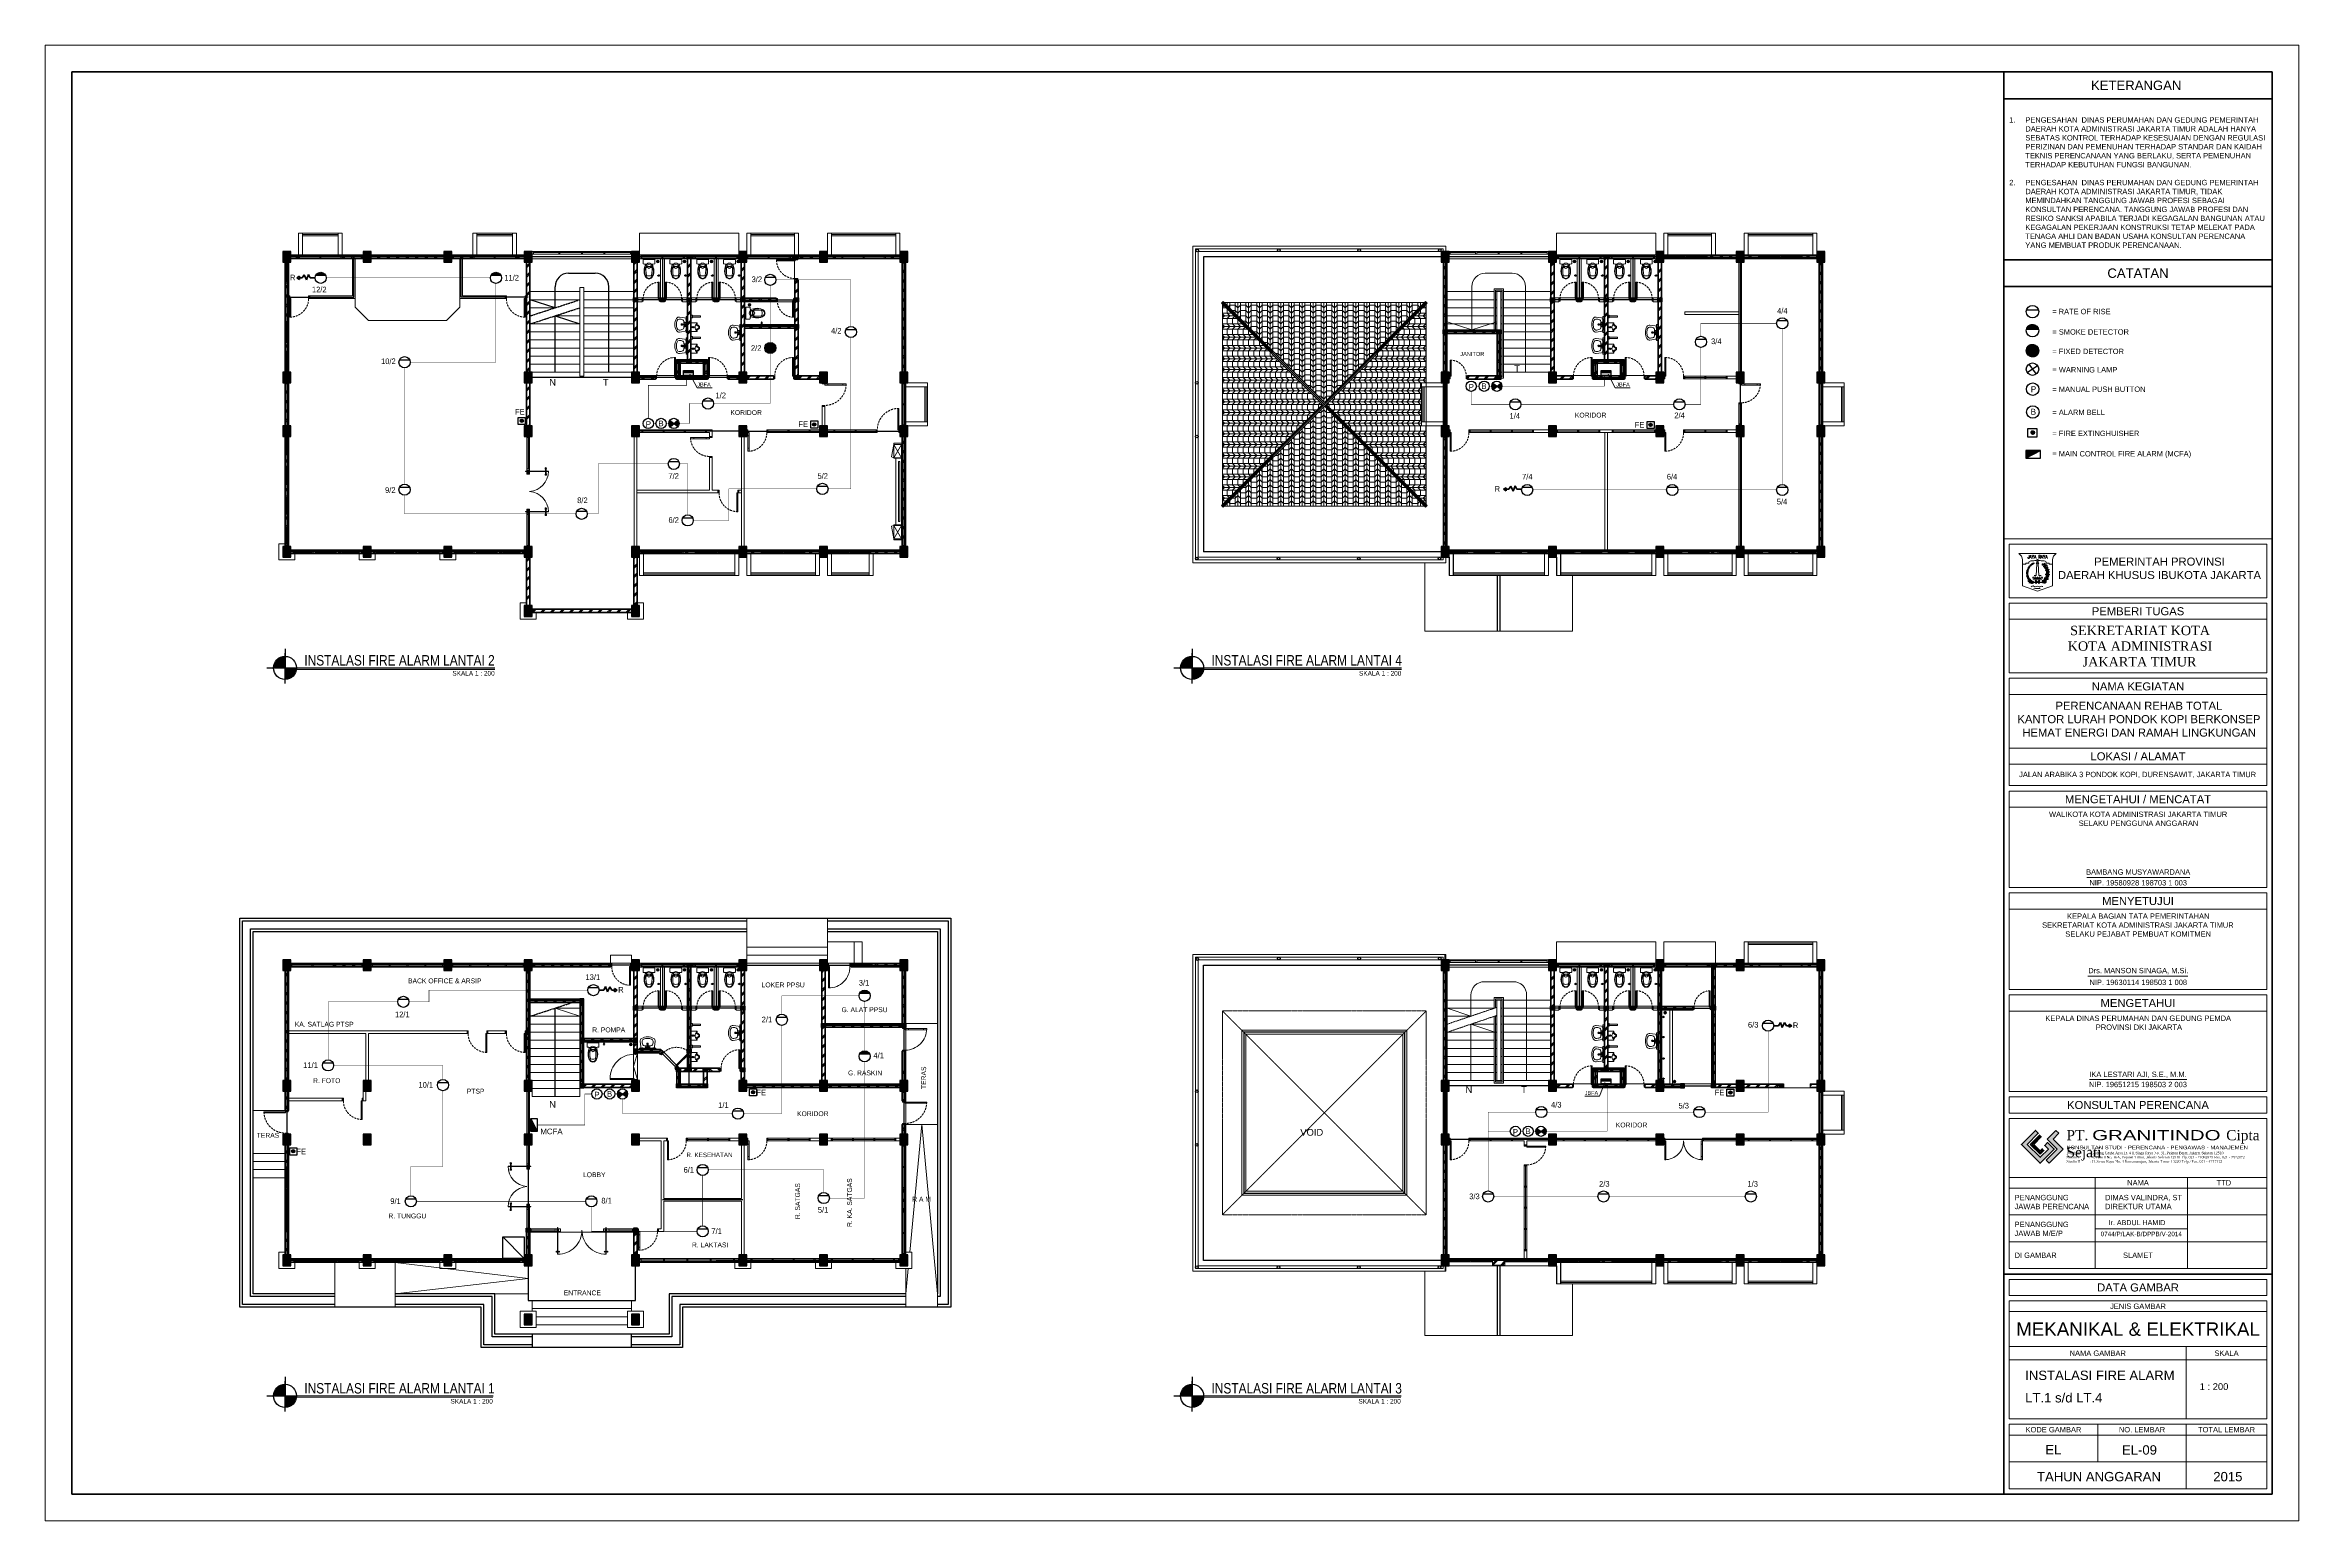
# Model space of a CAD drawing. Header units: millimetres. Extents: x -11 to 37852, y -101 to 28664.
# Drawn here: x 2857 to 19657, y 17664 to 28664 of the extents above; entities that cross this region are included whole.
import ezdxf
from ezdxf.enums import TextEntityAlignment as Align

# ---------------------------------------------------------------- set-up
doc = ezdxf.new("R2010")
doc.units = ezdxf.units.MM
for name, pattern in [('ACAD_ISO02W100', [15, 12, -3]), ('DASHDOT', [1, 0.5, -0.25, 0, -0.25]), ('DASHED', [0.75, 0.5, -0.25]), ('HIDDEN', [0.375, 0.25, -0.125])]:
    doc.linetypes.add(name, pattern=pattern)
for name, color, linetype in [('acp', 57, 'Continuous'), ('D1', 1, 'Continuous'), ('D2', 3, 'Continuous'), ('HOLLOW', 6, 'Continuous'), ('HT', 8, 'Continuous')]:
    doc.layers.add(name, color=color, linetype=linetype)
for name, color, linetype, lineweight in [('ars', 11, 'Continuous', 5), ('atap', 7, 'Continuous', 20), ('DENAH', 7, 'Continuous', 0), ('dinding', 5, 'Continuous', 15), ('FURNITURE', 163, 'Continuous', 5), ('GRS KOP', 1, 'Continuous', 35), ('HACH', 252, 'Continuous', 0), ('kabel', 1, 'Continuous', 50), ('KOLOM', 1, 'Continuous', 30), ('kop', 7, 'Continuous', 20), ('kus', 63, 'Continuous', 15), ('KUSEN', 30, 'Continuous', 15), ('lan', 7, 'Continuous', 15), ('logo', 7, 'Continuous', 50), ('not', 7, 'Continuous', 20), ('Notasi', 2, 'Continuous', 20), ('PARTISI', 190, 'Continuous', 9), ('SANITAIR', 4, 'Continuous', 5), ('sol kol', 8, 'Continuous', 0), ('tem', 5, 'Continuous', 20)]:
    doc.layers.add(name, color=color, linetype=linetype, lineweight=lineweight)
doc.layers.add('as', color=1, linetype='Continuous', plot=False)
doc.styles.add('ARIAL', font='arial.ttf')
doc.styles.add('BARU', font='complex.shx')
doc.styles.add('NOT', font='ARIALN.TTF')
doc.styles.get("Standard").update_dxf_attribs({"font": 'arial.ttf'})
doc.styles.add('style2', font='verdana.ttf')
doc.styles.add('tahoma', font='tahoma.ttf')
pattern_1 = [(45, (6758.166, 18955.88), (-35.35534, 35.35534), []), (45, (6770.666, 18955.88), (-35.35534, 35.35534), [])]
pattern_2 = [(45, (6958.166, 18955.88), (-35.35534, 35.35534), []), (45, (6970.666, 18955.88), (-35.35534, 35.35534), [])]
pattern_3 = [(45, (6558.166, 18955.88), (-35.35534, 35.35534), []), (45, (6570.666, 18955.88), (-35.35534, 35.35534), [])]
pattern_4 = [(45, (6558.166, 24570.925), (-35.35534, 35.35534), []), (45, (6570.666, 24570.925), (-35.35534, 35.35534), [])]
pattern_5 = [(45, (6758.166, 24570.925), (-35.3553, 35.3553), []), (45, (6770.666, 24570.925), (-35.3553, 35.3553), [])]
pattern_6 = [(45, (4558.166, 19605.88), (-35.35534, 35.35534), []), (45, (4570.666, 19605.88), (-35.35534, 35.35534), [])]
pattern_7 = [(45, (13392.17, 19590.88), (-35.35534, 35.35534), []), (45, (13404.67, 19590.88), (-35.35534, 35.35534), [])]
pattern_8 = [(45, (13592.17, 19590.88), (-35.3553, 35.3553), []), (45, (13604.67, 19590.88), (-35.3553, 35.3553), [])]
pattern_9 = [(45, (14092.17, 24845.925), (-35.3553, 35.3553), []), (45, (14104.67, 24845.925), (-35.3553, 35.3553), [])]
pattern_10 = [(45, (13892.17, 24845.925), (-35.3553, 35.3553), []), (45, (13904.67, 24845.925), (-35.3553, 35.3553), [])]

# ---------------------------------------------------------------- blocks, each defined once
blk = doc.blocks.new('K1')
at = {"layer": 'KOLOM'}
blk.add_lwpolyline([(0.2, 0.15), (-0.2, 0.15), (-0.2, -0.15), (0.2, -0.15), (0.2, 0.15)], dxfattribs=at)
blk = doc.blocks.new('P 70')
for points in [[(-0.735, 0.06), (-0.74, 0.06), (-0.74, 0.061), (-0.74, 0.1), (-0.78, 0.1), (-0.78, 0), (-0.74, 0), (-0.74, 0.056), (-0.735, 0.058)], [(-0.742, 0.002), (-0.778, 0.002), (-0.778, 0.098), (-0.742, 0.098)], [(-0.04, 0.8), (-0.08, 0.8), (-0.08, 0.68), (-0.04, 0.68)], [(-0.04, 0.68), (-0.08, 0.68), (-0.08, 0.22), (-0.04, 0.22)], [(-0.04, 0.1), (-0.08, 0.1), (-0.08, 0.22), (-0.04, 0.22)], [(-0.045, 0.06), (-0.04, 0.06), (-0.04, 0.061), (-0.04, 0.1), (0, 0.1), (0, 0), (-0.04, 0), (-0.04, 0.056), (-0.045, 0.058)], [(-0.038, 0.002), (-0.002, 0.002), (-0.002, 0.098), (-0.038, 0.098)]]:
    blk.add_lwpolyline(points, close=True)
at = {"linetype": 'HIDDEN', "ltscale": 0.3}
blk.add_lwpolyline([(-0.74, 0.1, -0.414214), (-0.04, 0.8, -1.303225)], format="xyb", dxfattribs=at)
blk = doc.blocks.new('KP')
at = {"layer": 'KOLOM'}
blk.add_lwpolyline([(0.075, -0.075), (-0.075, -0.075), (-0.075, 0.075), (0.075, 0.075), (0.075, -0.075)], dxfattribs=at)
blk = doc.blocks.new('washtafel L237 a')
for p, q in [((-0.279, -0.289), (-0.238, 0)), ((-0.238, 0), (0, 0)), ((0.238, 0), (0, 0)), ((0.279, -0.289), (0.238, 0)), ((-0.148, -0.019), (0, -0.019)), ((0, -0.193), (-0.007, -0.193)), ((0, -0.202), (-0.007, -0.202)), ((0, -0.179), (-0.006, -0.179)), ((0.148, -0.019), (0, -0.019)), ((0, -0.179), (0.006, -0.179)), ((0, -0.193), (0.007, -0.193)), ((0, -0.202), (0.007, -0.202))]:
    blk.add_line(p, q)
for centre, radius in [((-0.011, -0.085), 0.00488), ((0, -0.043), 0.00695), ((0, -0.043), 0.00529), ((0.011, -0.085), 0.00488)]:
    blk.add_circle(centre, radius)
for centre, radius, start, end in [((-0.17, -0.305), 0.11, 171.78601, 240.13946), ((-0.003, -0.017), 0.443, 239.96311, 270.41712), ((-0.148, -0.093), 0.0742, 90.06608, 157.50386), ((0.068, -0.281), 0.273, 154.05414, 184.62425), ((-0.119, -0.294), 0.0858, 186.0548, 250.1625), ((-0.117, -0.191), 0.0678, 92.54401, 154.459), ((-0.001, 0.003), 0.406, 248.72091, 270.13748), ((0.012, -2.103), 1.984, 91.19392, 93.80594), ((-0.055, -0.085), 0.0285, 98.13201, 275.81346), ((-0.002, -0.336), 0.286, 89.66686, 101.6651), ((-0.049, -0.147), 0.0337, 40.11883, 95.45534), ((0, -0.084), 0.0312, 89.69148, 225.35659), ((-0.528, -0.216), 0.513, 2.56467, 13.89125), ((0.001, -0.2), 0.0272, 129.5111, 54.46655), ((0, -0.084), 0.0231, 89.5833, 212.81241), ((0.001, -0.2), 0.0234, 136.87842, 48.81285), ((-0.04, -0.126), 0.0267, 4.63491, 46.93936), ((-0.045, -0.113), 0.03, 5.69404, 32.81241), ((-0.007, -0.184), 0.009, 183.47511, 270), ((-0.007, -0.193), 0.009, 182.56467, 270), ((-0.623, -0.171), 0.611, 359.80116, 5.69404), ((-0.006, -0.173), 0.006, 179.80116, 270), ((0.001, -0.2), 0.0119, 184.49513, 2.42416), ((0.002, -0.336), 0.286, 78.3349, 90.33314), ((0, -0.084), 0.0312, 314.64341, 90.30852), ((0, -0.084), 0.0231, 327.18759, 90.4167), ((0.001, 0.003), 0.406, 269.86252, 291.27909), ((0.003, -0.017), 0.443, 269.58288, 300.03689), ((0.006, -0.173), 0.006, 270, 0.19884), ((0.007, -0.184), 0.009, 270, 356.52489), ((0.007, -0.193), 0.009, 270, 357.43533), ((0.623, -0.171), 0.611, 174.30596, 180.19884), ((0.04, -0.126), 0.0267, 133.06064, 175.36509), ((0.045, -0.113), 0.03, 147.18759, 174.30596), ((0.528, -0.216), 0.513, 166.10875, 177.43533), ((0.049, -0.147), 0.0337, 84.54466, 139.88117), ((-0.012, -2.103), 1.984, 86.19406, 88.80608), ((0.055, -0.085), 0.0285, 264.18654, 81.86799), ((0.117, -0.191), 0.0678, 25.541, 87.45599), ((0.148, -0.093), 0.0742, 22.49614, 89.93392), ((0.119, -0.294), 0.0858, 289.8375, 353.9452), ((-0.068, -0.281), 0.273, 355.37575, 25.94586), ((0.17, -0.305), 0.11, 299.86054, 8.21399)]:
    blk.add_arc(centre, radius, start, end)
blk = doc.blocks.new('URINOIR ATAS')
for p, q in [((-0.165, 0), (-0.165, 0.215)), ((-0.165, 0), (0, 0)), ((-0.16, 0.22), (-0.147, 0.22)), ((-0.133, 0.201), (-0.16, 0.201)), ((-0.133, 0.201), (-0.143, 0.218)), ((-0.027, 0.31), (0, 0.31)), ((-0.009, 0.01), (-0.026, 0)), ((-0.02, 0.286), (0, 0.286)), ((-0.013, -0.017), (-0.013, 0)), ((-0.012, 0.117), (0.011, 0.117)), ((-0.011, 0.107), (0.011, 0.107)), ((-0.011, 0.097), (0.011, 0.097)), ((-0.009, 0.112), (-0.009, 0.107)), ((-0.009, 0.01), (0.011, 0.01)), ((-0.007, 0.113), (0.008, 0.113)), ((-0.003, 0.117), (-0.003, 0.113)), ((0.027, 0.31), (0, 0.31)), ((0.02, 0.286), (0, 0.286)), ((0.165, 0), (0, 0)), ((0.003, 0.117), (0.003, 0.113)), ((0.009, 0.112), (0.009, 0.107)), ((0.011, 0.01), (0.026, 0)), ((0.013, 0), (0.013, -0.017)), ((0.133, 0.201), (0.143, 0.218)), ((0.133, 0.201), (0.16, 0.201)), ((0.16, 0.22), (0.147, 0.22)), ((0.165, 0), (0.165, 0.215)), ((0.013, -0.017), (-0.013, -0.017))]:
    blk.add_line(p, q)
for points in [[(-0.011, 0.107, 0.164804), (-0.012, 0.107, 0.105758), (-0.013, 0.106, 0.068984), (-0.014, 0.104, 0.055178), (-0.014, 0.102, 0.055178), (-0.014, 0.1, 0.068984), (-0.013, 0.099, 0.105758), (-0.012, 0.098, 0.164804), (-0.011, 0.097, 0.164804), (-0.01, 0.098, 0.105758), (-0.009, 0.099, 0.068984), (-0.009, 0.1, 0.055178), (-0.009, 0.102, 0.055178), (-0.009, 0.104, 0.068984), (-0.009, 0.106, 0.105758), (-0.01, 0.107, 0.164804)], [(0, 0.097, 0.070821), (0.003, 0.098, 0.082428), (0.005, 0.099, 0.106823), (0.007, 0.101, 0.13413), (0.007, 0.102, 0.13413), (0.007, 0.104, 0.106823), (0.005, 0.106, 0.082428), (0.003, 0.107, 0.070821), (0, 0.107, 0.070821), (-0.003, 0.107, 0.082428), (-0.005, 0.106, 0.106823), (-0.007, 0.104, 0.13413), (-0.007, 0.102, 0.13413), (-0.007, 0.101, 0.106823), (-0.005, 0.099, 0.082428), (-0.003, 0.098, 0.070821)], [(0.011, 0.107, 0.164804), (0.01, 0.107, 0.105758), (0.009, 0.106, 0.068984), (0.009, 0.104, 0.055178), (0.008, 0.102, 0.055178), (0.009, 0.1, 0.068984), (0.009, 0.099, 0.105758), (0.01, 0.098, 0.164804), (0.011, 0.097, 0.164804), (0.012, 0.098, 0.105758), (0.013, 0.099, 0.068984), (0.013, 0.1, 0.055178), (0.014, 0.102, 0.055178), (0.014, 0.104, 0.068984), (0.013, 0.106, 0.105758), (0.012, 0.107, 0.164804)]]:
    blk.add_lwpolyline(points, format="xyb", close=True)
blk.add_lwpolyline([(0.007, 0.061), (0.013, 0.072), (0.007, 0.082), (-0.006, 0.082), (-0.012, 0.072), (-0.006, 0.061)], close=True)
for centre, radius in [((0, 0.072), 0.025), ((0, 0.032), 0.0106), ((0, 0.032), 0.00723)]:
    blk.add_circle(centre, radius)
for centre, radius, start, end in [((-0.16, 0.215), 0.005, 90, 180), ((-0.16, 0.196), 0.005, 90, 180), ((-0.147, 0.215), 0.005, 30.58586, 90), ((-0.151, 0.256), 0.055, 287.36023, 311.4179), ((0.001, 0.332), 0.187, 224.1477, 269.64221), ((-0.614, 0.718), 0.709, 314.76544, 324.21792), ((-0.477, 0.536), 0.518, 315.9836, 330.73363), ((-0.027, 0.295), 0.0148, 90, 144.21792), ((-0.02, 0.28), 0.00593, 90, 150.73363), ((0.12, 0.057), 0.137, 181.34816, 199.92359), ((0, 0.106), 0.0162, 43.01693, 136.98307), ((-0.007, 0.112), 0.00119, 90, 180), ((-0.001, 0.332), 0.187, 270.35779, 315.8523), ((0.008, 0.112), 0.00119, 0, 90), ((-0.19, 0.062), 0.208, 345.47033, 357.66921), ((0.02, 0.28), 0.00593, 29.26637, 90), ((0.477, 0.536), 0.518, 209.26637, 224.0164), ((0.027, 0.295), 0.0148, 35.78208, 90), ((0.614, 0.718), 0.709, 215.78208, 225.23456), ((0.151, 0.256), 0.055, 228.5821, 252.63977), ((0.147, 0.215), 0.005, 90, 149.41414), ((0.16, 0.215), 0.005, 0, 90), ((0.16, 0.196), 0.005, 0, 90)]:
    blk.add_arc(centre, radius, start, end)
blk = doc.blocks.new('P 60')
for points in [[(-0.635, 0.06), (-0.64, 0.06), (-0.64, 0.061), (-0.64, 0.1), (-0.68, 0.1), (-0.68, 0), (-0.64, 0), (-0.64, 0.056), (-0.635, 0.058)], [(-0.642, 0.002), (-0.678, 0.002), (-0.678, 0.098), (-0.642, 0.098)], [(-0.04, 0.7), (-0.04, 0.1), (-0.08, 0.1), (-0.08, 0.7)], [(-0.042, 0.698), (-0.042, 0.102), (-0.078, 0.102), (-0.078, 0.698)], [(-0.045, 0.06), (-0.04, 0.06), (-0.04, 0.061), (-0.04, 0.1), (0, 0.1), (0, 0), (-0.04, 0), (-0.04, 0.056), (-0.045, 0.058)], [(-0.038, 0.002), (-0.002, 0.002), (-0.002, 0.098), (-0.038, 0.098)]]:
    blk.add_lwpolyline(points, close=True)
at = {"linetype": 'HIDDEN', "ltscale": 0.3}
blk.add_lwpolyline([(-0.64, 0.1, -0.414214), (-0.04, 0.7, -1.303225)], format="xyb", dxfattribs=at)
blk = doc.blocks.new('KRAN ATAS')
for p, q in [((-0.019, 0.001), (-0.019, 0)), ((-0.019, 0), (0, 0)), ((-0.018, 0.002), (0, 0.002)), ((-0.009, 0.006), (-0.009, 0.04)), ((0.018, 0.002), (0, 0.002)), ((0.019, 0), (0, 0)), ((0.009, 0.006), (0.009, 0.04)), ((0.019, 0.001), (0.019, 0))]:
    blk.add_line(p, q)
for centre, radius, start, end in [((-0.021, 0.06), 0.0057, 92.509, 270.03428), ((-0.02, 0.06), 0.0057, 105.44997, 257.24072), ((0, 0.06), 0.0223, 89.786, 270.21408), ((-0.015, 0.075), 0.0057, 47.464, 224.6597), ((-0.015, 0.074), 0.0057, 60.32073, 212.54146), ((-0.014, 0.046), 0.0057, 154.49735, 295.72823), ((-0.015, 0.045), 0.0057, 142.579, 307.6346), ((-0.018, 0.001), 0.0005, 90, 180), ((0, 0.06), 0.0162, 89.70943, 270.29489), ((-0.013, 0.006), 0.004, 270, 0), ((-0.041, 0.09), 0.0331, 343.1048, 7.2203), ((0, 0.06), 0.0102, 89.532, 270.46788), ((0, 0.096), 0.00865, 90, 191.4881), ((0, 0.08), 0.0057, 89.095, 165.324), ((0, 0.079), 0.0057, 89.095, 152.59378), ((0, 0.041), 0.0057, 205.96523, 266.0615), ((0, 0.04), 0.0057, 191.86, 266.0615), ((0, 0.096), 0.00865, 348.5119, 90), ((0, 0.08), 0.0057, 14.676, 90.905), ((0, 0.079), 0.0057, 27.40622, 90.905), ((0, 0.06), 0.0223, 269.78592, 90.214), ((0, 0.06), 0.0162, 269.70511, 90.29057), ((0, 0.06), 0.0102, 269.53212, 90.468), ((0, 0.04), 0.0057, 273.9385, 348.14), ((0, 0.041), 0.0057, 273.9385, 334.03477), ((0.041, 0.09), 0.0331, 172.7797, 196.8952), ((0.013, 0.006), 0.004, 180, 270), ((0.015, 0.045), 0.0057, 232.3654, 37.421), ((0.015, 0.075), 0.0057, 315.3403, 132.536), ((0.015, 0.074), 0.0057, 327.45854, 119.67927), ((0.014, 0.046), 0.0057, 244.27177, 25.50265), ((0.018, 0.001), 0.0005, 0, 90), ((0.021, 0.06), 0.0057, 269.96572, 87.491), ((0.02, 0.06), 0.0057, 282.75928, 74.55003)]:
    blk.add_arc(centre, radius, start, end)
blk = doc.blocks.new('CLOSET ATAS')
for p, q in [((0, 0.207), (0, 0)), ((0, -0.206), (0, 0)), ((0.014, 0.22), (0.148, 0.22)), ((0.171, 0.13), (0.294, 0.161)), ((0.228, 0.073), (0.228, 0.058)), ((0.231, 0.075), (0.273, 0.075)), ((0.231, 0.055), (0.256, 0.055)), ((0.256, 0.055), (0.259, 0.063)), ((0.256, 0.055), (0.256, 0)), ((0.256, -0.055), (0.256, 0)), ((0.259, 0.063), (0.273, 0.063)), ((0.266, 0.075), (0.266, 0.088)), ((0.266, 0.063), (0.266, 0)), ((0.266, -0.063), (0.266, 0)), ((0.273, 0.075), (0.273, 0.063)), ((0.282, 0.125), (0.282, 0.107)), ((0.285, 0.085), (0.285, 0.065)), ((0.296, 0.088), (0.288, 0.088)), ((0.296, 0.062), (0.288, 0.062)), ((0.299, 0.085), (0.299, 0.065)), ((-0.013, -0.124), (-0.031, -0.124)), ((-0.031, -0.124), (-0.031, -0.146)), ((-0.031, -0.146), (-0.013, -0.146)), ((-0.013, -0.107), (-0.013, -0.164)), ((0.014, -0.22), (0.148, -0.22)), ((0.171, -0.138), (0.185, -0.138)), ((0.173, -0.116), (0.185, -0.116)), ((0.173, -0.151), (0.173, -0.138)), ((0.175, -0.154), (0.182, -0.154)), ((0.184, -0.138), (0.184, -0.151)), ((0.188, -0.119), (0.188, -0.136)), ((0.188, -0.134), (0.294, -0.161)), ((0.228, -0.073), (0.228, -0.058)), ((0.231, -0.055), (0.256, -0.055)), ((0.231, -0.075), (0.273, -0.075)), ((0.256, -0.055), (0.259, -0.063)), ((0.259, -0.063), (0.273, -0.063)), ((0.266, -0.075), (0.266, -0.088)), ((0.273, -0.075), (0.273, -0.063)), ((0.282, -0.125), (0.282, -0.107)), ((0.285, -0.065), (0.285, -0.085)), ((0.296, -0.062), (0.288, -0.062)), ((0.296, -0.088), (0.288, -0.088)), ((0.299, -0.065), (0.299, -0.085))]:
    blk.add_line(p, q)
blk.add_circle((0.292, 0), 0.046)
for centre, radius, start, end in [((0.014, 0.207), 0.0135, 90, 180), ((0.235, 0), 0.103, 95.49361, 264.50639), ((0.148, 0.205), 0.015, 8.08701, 90), ((-1.27, 0.004), 1.447, 359.8599, 8.08701), ((-1.27, -0.004), 1.447, 351.91299, 0.1401), ((0.385, -0.951), 1.066, 79.04609, 98.61965), ((0.231, 0.073), 0.00271, 90, 180), ((0.231, 0.058), 0.00271, 180, 270), ((0.271, 0.088), 0.005, 138.74052, 180), ((0.429, -0.051), 0.215, 89.48257, 138.74052), ((0.287, 0.125), 0.005, 128.74106, 180), ((0.429, -0.051), 0.231, 89.48257, 128.74106), ((0.288, 0.085), 0.00307, 90, 180), ((0.288, 0.065), 0.00307, 180, 270), ((0.431, -0.32), 0.5, 75.27892, 105.85155), ((0.296, 0.085), 0.00307, 0, 90), ((0.296, 0.065), 0.00307, 270, 0), ((0.431, -0.32), 0.484, 75.27892, 90), ((0.465, -0.141), 0.302, 48.53709, 73.13138), ((0.465, -0.141), 0.318, 48.53709, 73.13138), ((0.585, 0.076), 0.02, 7.84587, 81.60377), ((0.035, 0), 0.575, 352.15413, 7.84587), ((0.59, 0), 0.114, 0, 48.65811), ((0.59, 0), 0.114, 311.34189, 0), ((0.59, 0), 0.13, 0, 48.65811), ((0.59, 0), 0.13, 311.34189, 0), ((-0.016, -0.123), 0.0171, 24.41224, 79.38682), ((-0.016, -0.147), 0.0171, 280.61318, 335.58776), ((0.014, -0.206), 0.0135, 180, 270), ((0.148, -0.205), 0.015, 270, 351.91299), ((0.175, -0.151), 0.00271, 180, 270), ((0.182, -0.151), 0.00271, 270, 0), ((0.185, -0.119), 0.00271, 0, 90), ((0.185, -0.136), 0.00271, 270, 0), ((0.385, 0.948), 1.063, 261.35799, 280.97627), ((0.231, -0.058), 0.00271, 90, 180), ((0.231, -0.073), 0.00271, 180, 270), ((0.271, -0.088), 0.005, 180, 221.25948), ((0.429, 0.051), 0.215, 221.25948, 270.51743), ((0.287, -0.125), 0.005, 180, 231.25894), ((0.429, 0.051), 0.231, 231.25894, 270.51743), ((0.288, -0.065), 0.00307, 90, 180), ((0.288, -0.085), 0.00307, 180, 270), ((0.431, 0.32), 0.5, 254.14845, 284.72108), ((0.296, -0.065), 0.00307, 0, 90), ((0.296, -0.085), 0.00307, 270, 0), ((0.431, 0.32), 0.484, 270, 284.72108), ((0.465, 0.141), 0.302, 286.86862, 311.46291), ((0.465, 0.141), 0.318, 286.86862, 311.46291), ((0.585, -0.076), 0.02, 278.39623, 352.15413)]:
    blk.add_arc(centre, radius, start, end)
blk = doc.blocks.new('*X6')
at = {"color": 0}
for p, q in [((18.491, 19.193), (18.579, 19.193)), ((18.499, 19.218), (18.572, 19.218)), ((18.499, 19.168), (18.572, 19.168))]:
    blk.add_line(p, q, dxfattribs=at)
blk = doc.blocks.new('SFLOOR')
for radius in [0.05, 0.0442]:
    blk.add_circle((0, 0), radius)
blk.add_blockref('*X6', (-18.535, -19.193))
blk = doc.blocks.new('P 80')
at = {"linetype": 'HIDDEN', "ltscale": 0.3}
blk.add_lwpolyline([(-0.84, 0.1, -0.414214), (-0.04, 0.9, -1.303225)], format="xyb", dxfattribs=at)
for points in [[(-0.04, 0.9), (-0.08, 0.9), (-0.08, 0.78), (-0.04, 0.78)], [(-0.835, 0.06), (-0.84, 0.06), (-0.84, 0.061), (-0.84, 0.1), (-0.88, 0.1), (-0.88, 0), (-0.84, 0), (-0.84, 0.056), (-0.835, 0.058)], [(-0.842, 0.002), (-0.878, 0.002), (-0.878, 0.098), (-0.842, 0.098)], [(-0.04, 0.78), (-0.08, 0.78), (-0.08, 0.22), (-0.04, 0.22)], [(-0.04, 0.1), (-0.08, 0.1), (-0.08, 0.22), (-0.04, 0.22)], [(-0.045, 0.06), (-0.04, 0.06), (-0.04, 0.061), (-0.04, 0.1), (0, 0.1), (0, 0), (-0.04, 0), (-0.04, 0.056), (-0.045, 0.058)], [(-0.038, 0.002), (-0.002, 0.002), (-0.002, 0.098), (-0.038, 0.098)]]:
    blk.add_lwpolyline(points, close=True)
blk = doc.blocks.new('P1')
at = {"lineweight": 5}
h = blk.add_hatch(dxfattribs=at)
h.set_pattern_fill('ANSI31', color=256, scale=0.020282, angle=-315, style=0)
h.set_pattern_definition([(179.99999863, (-506.106483, 1417.280242), (6.07e-11, 0.0025352112676), [])])
h.paths.add_polyline_path([(-1.729, 0.805, -1), (-1.693, 0.77, -1)])
h.paths.add_polyline_path([(-1.724, 0.801, 1), (-1.697, 0.774, 1)], flags=16)
h = blk.add_hatch(dxfattribs=at)
h.set_pattern_fill('ANSI31', color=256, scale=0.020282, angle=-315, style=0)
h.set_pattern_definition([(270.00000137, (1414.9464214, -503.7726625), (0.0025352112676, 6.07e-11), [])])
h.paths.add_polyline_path([(-1.528, 0.605, 1), (-1.564, 0.641, 1)])
h.paths.add_polyline_path([(-1.532, 0.609, -1), (-1.56, 0.637, -1)], flags=16)
h = blk.add_hatch(dxfattribs=at)
h.set_pattern_fill('ANSI31', color=256, scale=0.020282, angle=-315, style=0)
h.set_pattern_definition([(179.99999863, (-505.0458133, 1416.2195722), (6.07e-11, 0.0025352112676), [])])
h.paths.add_polyline_path([(-0.668, -0.255, -1), (-0.632, -0.291, -1)])
h.paths.add_polyline_path([(-0.664, -0.259, 1), (-0.636, -0.287, 1)], flags=16)
h = blk.add_hatch(dxfattribs=at)
h.set_pattern_fill('ANSI31', color=256, scale=0.020282, angle=-315, style=0)
h.set_pattern_definition([(270.00000137, (1416.0070912, -504.8333323), (0.0025352112676, 6.07e-11), [])])
h.paths.add_polyline_path([(-0.468, -0.455, 1), (-0.504, -0.42, 1)])
h.paths.add_polyline_path([(-0.472, -0.451, -1), (-0.499, -0.424, -1)], flags=16)
for p, q in [((-1.724, 0.801), (-1.697, 0.774)), ((-1.686, 0.781), (-1.623, 0.718)), ((-1.553, 0.648), (-1.616, 0.711)), ((-1.532, 0.609), (-1.56, 0.637)), ((-0.664, -0.259), (-0.636, -0.287)), ((-0.625, -0.28), (-0.562, -0.343)), ((-0.492, -0.413), (-0.555, -0.35)), ((-0.472, -0.451), (-0.499, -0.424))]:
    blk.add_line(p, q, dxfattribs=at)
at = {"color": 9, "lineweight": 5}
for p, q in [((-1.641, 0.7), (-1.704, 0.763)), ((-1.634, 0.693), (-1.571, 0.63)), ((-0.58, -0.361), (-0.643, -0.298)), ((-0.573, -0.368), (-0.51, -0.431))]:
    blk.add_line(p, q, dxfattribs=at)
at = {"color": 8, "lineweight": 5}
for p, q in [((-1.64, 0.701), (-1.703, 0.763)), ((-1.639, 0.702), (-1.701, 0.764)), ((-1.636, 0.705), (-1.697, 0.766)), ((-1.631, 0.71), (-1.692, 0.771)), ((-1.633, 0.694), (-1.57, 0.631)), ((-1.632, 0.695), (-1.57, 0.633)), ((-1.629, 0.698), (-1.568, 0.637)), ((-1.624, 0.703), (-1.563, 0.642)), ((-0.58, -0.36), (-0.642, -0.297)), ((-0.578, -0.358), (-0.64, -0.296)), ((-0.575, -0.356), (-0.636, -0.294)), ((-0.57, -0.351), (-0.631, -0.29)), ((-0.572, -0.367), (-0.51, -0.43)), ((-0.571, -0.366), (-0.509, -0.428)), ((-0.568, -0.363), (-0.507, -0.424)), ((-0.563, -0.358), (-0.502, -0.419))]:
    blk.add_line(p, q, dxfattribs=at)
for points in [[(-1.1, 1.241), (-1.701, 0.64), (-1.694, 0.633), (-1.093, 1.234), (-1.1, 1.241)], [(-1.273, 1.202), (-1.202, 1.273), (-1.061, 1.132), (-1.132, 1.061), (-1.273, 1.202)], [(-0.032, 0.173), (-0.633, -0.428), (-0.64, -0.421), (-0.039, 0.18), (-0.032, 0.173)], [(-0.071, 0), (0, 0.071), (-0.142, 0.212), (-0.212, 0.142), (-0.071, 0)]]:
    blk.add_lwpolyline(points)
at = {"lineweight": 9}
for points in [[(-1.153, 1.181), (-1.181, 1.153), (-1.216, 1.188), (-1.188, 1.216)], [(-1.082, 1.11), (-1.11, 1.082), (-1.181, 1.153), (-1.153, 1.181)], [(-0.163, 0.191), (-0.191, 0.163), (-0.12, 0.092), (-0.092, 0.12)], [(-0.092, 0.12), (-0.12, 0.092), (-0.085, 0.057), (-0.057, 0.085)]]:
    blk.add_lwpolyline(points, close=True, dxfattribs=at)
at = {"lineweight": 5}
for points in [[(-1.697, 0.801), (-1.724, 0.774)], [(-1.532, 0.637), (-1.56, 0.609)], [(-0.636, -0.259), (-0.664, -0.287)], [(-0.472, -0.424), (-0.499, -0.451)]]:
    blk.add_lwpolyline(points, dxfattribs=at)
for points in [[(-1.701, 0.64, 0.396093), (-0.672, 0.601)], [(-0.633, -0.428, -0.396093), (-0.672, 0.601)]]:
    blk.add_lwpolyline(points, format="xyb")
for centre in [(-1.167, 1.167), (-0.106, 0.106)]:
    blk.add_circle(centre, 0.04)
for centre, radius in [((-1.711, 0.788), 0.0254), ((-1.711, 0.788), 0.0195), ((-1.546, 0.623), 0.0254), ((-1.546, 0.623), 0.0195), ((-0.65, -0.273), 0.0254), ((-0.65, -0.273), 0.0195), ((-0.486, -0.437), 0.0254), ((-0.486, -0.437), 0.0195)]:
    blk.add_circle(centre, radius, dxfattribs=at)
blk = doc.blocks.new('FUR.6')
at = {"lineweight": 13}
for p, q in [((-0.2, 1.26), (-0.2, 1.76)), ((0.08, 1.76), (-0.2, 1.76)), ((0.08, 1.24), (0.08, 1.74)), ((-0.22, 1.24), (0.08, 1.24)), ((-0.2, 1.26), (0.08, 1.26)), ((-0.2, 0), (-0.2, 1.24)), ((0, 0), (0, 1.24)), ((-0.2, 0), (-0.2, -1.24)), ((0, 0), (0, -1.24)), ((-0.22, -1.24), (0.08, -1.24)), ((-0.2, -1.26), (-0.2, -1.76)), ((-0.2, -1.26), (0.08, -1.26)), ((0.08, -1.24), (0.08, -1.74)), ((0.08, -1.76), (-0.2, -1.76))]:
    blk.add_line(p, q, dxfattribs=at)
at = {"lineweight": 5}
for p, q in [((-0.2, 1.76), (0.08, 1.26)), ((-0.2, 1.26), (0.08, 1.76)), ((-0.2, -1.76), (0.08, -1.26)), ((-0.2, -1.26), (0.08, -1.76))]:
    blk.add_line(p, q, dxfattribs=at)
at = {"linetype": 'ACAD_ISO02W100', "lineweight": 5}
for p, q in [((0.08, 1.76), (0.169, 1.289)), ((0.169, 1.289), (0.08, 1.26)), ((0.169, -1.289), (0.08, -1.26)), ((0.08, -1.76), (0.169, -1.289))]:
    blk.add_line(p, q, dxfattribs=at)
at = {"lineweight": 13}
for points in [[(0.08, 1.8), (-0.22, 1.8), (-0.22, 0)], [(-0.091, 0), (-0.091, 1.119), (-0.141, 1.119), (-0.141, 0)], [(0.08, -1.8), (-0.22, -1.8), (-0.22, 0)], [(-0.091, 0), (-0.091, -1.119), (-0.141, -1.119), (-0.141, 0)]]:
    blk.add_lwpolyline(points, dxfattribs=at)
for points in [[(0.08, 1.8), (0.08, 1.76)], [(0.08, -1.8), (0.08, -1.76)]]:
    blk.add_lwpolyline(points)
blk = doc.blocks.new('NOTASI RUANG')
at = {"layer": 'not'}
for height, p in [(0.26, (-0.01, 0.3)), (0.175, (-0.01, -0.02))]:
    blk.add_attdef('RUANG', text='', height=height, dxfattribs=at).set_placement(p, align=Align.MIDDLE_CENTER)
blk = doc.blocks.new('logo granitindo baru')
at = {"layer": 'logo'}
for points in [[(1.03, 1.463), (0.916, 1.574), (0.366, 1.024), (1.1, 0.289), (1.652, 0.843), (1.392, 1.098), (1.281, 0.987), (1.423, 0.84), (1.102, 0.519), (0.594, 1.025)], [(1.721, 1.576), (1.381, 1.236), (1.771, 0.842), (1.341, 0.407), (1.454, 0.294), (2.001, 0.844), (1.609, 1.237), (1.835, 1.464)]]:
    blk.add_hatch(color=8, dxfattribs=at).paths.add_polyline_path(points)
at = {"layer": 'Defpoints'}
blk.add_point((9.7, 0), dxfattribs=at)
at = {"layer": 'logo'}
blk.add_lwpolyline([(1.03, 1.463), (0.916, 1.574), (0.366, 1.024), (1.1, 0.289), (1.652, 0.843), (1.392, 1.098), (1.281, 0.987), (1.423, 0.84), (1.102, 0.519), (0.594, 1.025), (1.03, 1.463), (0.916, 1.574)], dxfattribs=at)
at = {"layer": 'logo', "lineweight": 13}
for points in [[(1.089, 1.403), (0.713, 1.026), (1.101, 0.638), (1.258, 0.794)], [(1.112, 1.38), (0.759, 1.026), (1.101, 0.683), (1.235, 0.817)], [(1.134, 1.357), (0.803, 1.026), (1.101, 0.728), (1.213, 0.839)], [(1.157, 1.334), (0.85, 1.026), (1.101, 0.775), (1.189, 0.863)]]:
    blk.add_lwpolyline(points, dxfattribs=at)
at = {"layer": 'logo', "lineweight": 0}
blk.add_lwpolyline([(1.721, 1.576), (1.381, 1.236), (1.771, 0.842), (1.341, 0.407), (1.454, 0.294), (2.001, 0.844), (1.609, 1.237), (1.835, 1.464), (1.721, 1.576)], dxfattribs=at)
at = {"layer": 'logo', "insert": (2.134, 0.975), "char_height": 0.1, "attachment_point": 1}
blk.add_mtext_dynamic_manual_height_columns('{\\f@Arial Unicode MS|b0|i0|c0|p34;\\H1.4x;\\W1.2;KONSULTAN STUDI - PERENCANA - PENGAWAS - MANAJEMEN\\fTimes New Roman|b0|i0|c0|p18;\\P\\pt0.9;\\H0.71429x;\\W1;Domisili ^I: Gedung Graha Arsa Lt. 4 Jl.Siaga Raya No. 31, Pejaten Barat, Jakarta Selatan 12510\\PStudio I ^I: Jl. Batu I No. 36A, Pejaten Timur, Jakarta Selatan 12510 Tlp. 021 - 71082879 Fax. 021 - 7972072\\PStudio II          : Jl. Sawo Raya No. 4 Rawamangun, Jakarta Timur 13220 Telp / Fax. 021 - 4717152}', width=9.56937, gutter_width=0, heights=[1.67], dxfattribs=at)
at = {"layer": 'logo', "insert": (2.134, 1.589), "char_height": 0.4, "width": 7.66452, "attachment_point": 1}
blk.add_mtext('{\\fTimes New Roman|b0|i0|c0|p18;PT. \\fCityBlueprint|b0|i0|c2|p2;\\W1.5;GRANITINDO \\fTimes New Roman|b0|i0|c0|p18;\\W1;Cipta Sejati}', dxfattribs=at)
blk = doc.blocks.new('kop')
at = {"layer": 'ars'}
for p, q in [((74.521, 35.599), (74.496, 35.614)), ((74.534, 35.595), (74.538, 35.581)), ((74.578, 35.526), (74.553, 35.541)), ((74.578, 35.526), (74.581, 35.555)), ((74.6, 35.468), (74.612, 35.457)), ((74.614, 35.467), (74.614, 35.452)), ((74.634, 35.366), (74.615, 35.388)), ((74.631, 35.289), (74.635, 35.273)), ((74.634, 35.366), (74.643, 35.394)), ((74.642, 35.304), (74.637, 35.29)), ((74.472, 34.989), (74.502, 34.992)), ((74.537, 35.048), (74.537, 35.078)), ((74.552, 35.066), (74.578, 35.081)), ((74.621, 35.202), (74.607, 35.228)), ((74.621, 35.202), (74.64, 35.225))]:
    blk.add_line(p, q, dxfattribs=at)
for centre, radius, start, end in [((73.816, 35.253), 0.061, 2.2926, 66.75394), ((73.901, 35.312), 0.061, 182.2926, 246.75394), ((73.906, 35.362), 0.061, 172.39949, 236.86083), ((73.812, 35.319), 0.061, 352.39949, 56.86083), ((73.916, 35.414), 0.061, 164.61904, 229.08037), ((73.817, 35.384), 0.061, 344.61904, 49.08037), ((73.933, 35.316), 0.061, 120.67989, 185.14122), ((74.278, 35.315), 0.405, 114.0856, 237.63251), ((73.842, 35.364), 0.061, 300.67989, 5.14122), ((73.923, 35.456), 0.0488, 158.86486, 223.3262), ((73.936, 35.271), 0.061, 130.573, 195.03434), ((73.852, 35.424), 0.061, 292.89943, 357.36077), ((73.937, 35.365), 0.061, 112.89943, 177.36077), ((73.842, 35.44), 0.0488, 338.86486, 43.3262), ((73.837, 35.302), 0.061, 310.573, 15.03434), ((73.873, 35.469), 0.0488, 287.14526, 351.60659), ((73.935, 35.415), 0.0488, 107.14526, 171.60659), ((73.942, 35.493), 0.0488, 150.29963, 214.76097), ((73.859, 35.489), 0.0488, 330.29963, 34.76097), ((73.948, 35.451), 0.0488, 98.58003, 163.04136), ((73.894, 35.513), 0.0488, 278.58003, 343.04136), ((73.961, 35.528), 0.0488, 145.79893, 210.26027), ((73.879, 35.531), 0.0488, 325.79893, 30.26027), ((73.916, 35.552), 0.0488, 274.07933, 338.54067), ((73.965, 35.485), 0.0488, 94.07933, 158.54067), ((73.985, 35.56), 0.0488, 139.36791, 203.82924), ((73.904, 35.572), 0.0488, 319.36791, 23.82924), ((73.984, 35.517), 0.0488, 87.6483, 152.10964), ((73.943, 35.589), 0.0488, 267.6483, 332.10964), ((74.012, 35.589), 0.0488, 133.84164, 198.30297), ((73.932, 35.609), 0.0488, 313.84164, 18.30297), ((74.007, 35.547), 0.0488, 82.12203, 146.58337), ((73.973, 35.622), 0.0488, 262.12203, 326.58337), ((74.036, 35.612), 0.0439, 126.62395, 191.08528), ((73.967, 35.639), 0.0439, 306.62395, 11.08528), ((74.026, 35.575), 0.0439, 74.90434, 139.36568), ((74.005, 35.646), 0.0439, 254.90434, 319.36568), ((74, 35.656), 0.0352, 303.96096, 8.42229), ((74.054, 35.632), 0.0352, 123.96096, 188.42229), ((74.045, 35.603), 0.0352, 72.24135, 136.70269), ((74.03, 35.66), 0.0352, 252.24135, 316.70269), ((74.027, 35.676), 0.0352, 297.74061, 2.20194), ((74.078, 35.647), 0.0352, 117.74061, 182.20194), ((74.066, 35.619), 0.0352, 66.021, 130.48234), ((74.057, 35.677), 0.0352, 246.021, 310.48234), ((74.097, 35.661), 0.0281, 113.40069, 177.86202), ((74.058, 35.688), 0.0281, 293.40069, 357.86202), ((74.086, 35.64), 0.0281, 61.68108, 126.14242), ((74.082, 35.687), 0.0281, 241.68108, 306.14242), ((74.082, 35.701), 0.0281, 293.40069, 357.86202), ((74.121, 35.674), 0.0281, 113.40069, 177.86202), ((74.11, 35.653), 0.0281, 61.68108, 126.14242), ((74.106, 35.7), 0.0281, 241.68108, 306.14242), ((74.117, 35.713), 0.0281, 260.93685, 325.39819), ((74.136, 35.669), 0.0281, 80.93685, 145.39819), ((74.232, 35.315), 0.405, 302.36749, 44.48513), ((74.485, 35.674), 0.0613, 235.51536, 280.6207), ((74.445, 35.613), 0.0507, 1.42482, 71.62404), ((74.541, 35.601), 0.0613, 235.51536, 280.6207), ((74.589, 35.652), 0.0795, 151.18188, 225.99565), ((74.502, 35.54), 0.0507, 1.42482, 71.62404), ((74.526, 35.44), 0.0795, 20.9123, 95.72607), ((74.592, 35.547), 0.0795, 200.9123, 275.72607), ((74.464, 35.633), 0.0795, 331.18188, 45.99565), ((74.611, 35.596), 0.0507, 162.59462, 232.79384), ((74.623, 35.449), 0.0613, 217.22881, 262.33415), ((74.538, 35.6), 0.0613, 313.59796, 358.7033), ((74.663, 35.361), 0.0795, 171.16409, 245.97786), ((74.552, 35.301), 0.0795, 351.16409, 65.97786), ((74.566, 35.403), 0.0507, 343.13827, 53.33749), ((74.562, 35.252), 0.0507, 331.52956, 41.72878), ((74.684, 35.504), 0.0795, 133.19986, 208.01363), ((74.559, 35.525), 0.0795, 313.19986, 28.01363), ((74.682, 35.427), 0.0507, 150.06789, 220.26711), ((74.688, 35.241), 0.0507, 128.27812, 198.47734), ((74.721, 35.315), 0.0795, 113.30268, 188.11645), ((74.611, 35.377), 0.0795, 293.30268, 8.11645), ((74.611, 35.447), 0.0613, 301.07123, 346.17657), ((73.829, 35.191), 0.061, 12.66278, 77.12411), ((73.902, 35.264), 0.061, 192.66278, 257.12411), ((73.907, 35.225), 0.061, 200.21515, 264.67648), ((73.844, 35.143), 0.061, 20.21515, 84.67648), ((73.921, 35.183), 0.061, 206.16011, 270.62144), ((73.867, 35.095), 0.061, 26.16011, 90.62144), ((73.943, 35.23), 0.061, 140.94317, 205.40451), ((73.841, 35.243), 0.061, 320.94317, 25.40451), ((73.941, 35.145), 0.061, 208.50798, 272.96932), ((73.891, 35.055), 0.061, 28.50798, 92.96932), ((73.957, 35.19), 0.061, 140.94317, 205.40451), ((73.854, 35.203), 0.061, 320.94317, 25.40451), ((73.921, 35.015), 0.061, 40.03108, 104.49242), ((73.953, 35.113), 0.061, 220.03108, 284.49242), ((73.974, 35.153), 0.061, 146.90284, 211.36418), ((73.871, 35.155), 0.061, 326.90284, 31.36418), ((73.956, 34.978), 0.061, 49.20062, 113.66196), ((73.971, 35.08), 0.061, 229.20062, 293.66196), ((73.997, 35.115), 0.061, 146.69526, 211.1566), ((73.893, 35.117), 0.061, 326.69526, 31.1566), ((74.021, 35.084), 0.061, 144.86352, 209.32486), ((73.918, 35.089), 0.061, 324.86352, 29.32486), ((73.99, 34.949), 0.061, 44.42228, 108.88361), ((74.014, 35.049), 0.061, 224.42228, 288.88361), ((74.049, 35.054), 0.061, 144.49027, 208.9516), ((73.946, 35.059), 0.061, 324.49027, 28.9516), ((74.08, 35.031), 0.061, 156.18026, 220.64159), ((73.978, 35.016), 0.061, 336.18026, 40.64159), ((74.567, 35.052), 0.0795, 137.1076, 211.92137), ((74.441, 35.064), 0.0795, 317.1076, 31.92137), ((74.547, 34.969), 0.0507, 83.44322, 153.64244), ((74.537, 35.042), 0.0613, 234.44656, 279.55191), ((74.569, 34.993), 0.0612, 69.89618, 144.70994), ((74.541, 35.085), 0.0612, 249.89618, 324.70994), ((74.582, 35.119), 0.0613, 176.98724, 222.09259), ((74.509, 35.12), 0.0507, 302.89671, 13.09593), ((74.644, 35.186), 0.0795, 153.08913, 227.9029), ((74.627, 35.286), 0.0613, 205.62009, 250.72544), ((74.52, 35.163), 0.0795, 333.08913, 47.9029), ((74.629, 35.078), 0.0507, 106.58179, 176.78101), ((74.591, 35.141), 0.0613, 257.58513, 302.69047), ((74.602, 35.228), 0.0795, 271.02002, 345.83379), ((74.68, 35.129), 0.0795, 91.02002, 165.83379), ((74.63, 35.285), 0.0613, 279.28146, 324.3868)]:
    blk.add_arc(centre, radius, start, end, dxfattribs=at)
at = {"layer": 'ars', "color": 11}
for centre, radius, start, end in [((74.491, 34.995), 0.0613, 158.86957, 203.97492), ((74.422, 35.02), 0.0507, 284.77904, 354.97826), ((74.44, 34.986), 0.016, 270, 302.36749)]:
    blk.add_arc(centre, radius, start, end, dxfattribs=at)
at = {"layer": 'ars'}
for points, start_tangent, end_tangent in [([(74.461, 35.651), (74.466, 35.634), (74.45, 35.624), (74.429, 35.623), (74.426, 35.64), (74.439, 35.661), (74.444, 35.672), (74.461, 35.663), (74.461, 35.651)], (0.714442, -0.699695), (0.714442, -0.699695)), ([(74.518, 35.578), (74.523, 35.561), (74.507, 35.551), (74.486, 35.55), (74.483, 35.567), (74.496, 35.588), (74.501, 35.599), (74.518, 35.589), (74.518, 35.578)], (0.714442, -0.699695), (0.714442, -0.699695)), ([(74.594, 35.435), (74.593, 35.416), (74.574, 35.412), (74.555, 35.418), (74.556, 35.435), (74.576, 35.451), (74.584, 35.459), (74.597, 35.445), (74.594, 35.435)], (0.458819, -0.88853), (0.458819, -0.88853)), ([(74.596, 35.277), (74.591, 35.26), (74.572, 35.259), (74.554, 35.269), (74.559, 35.285), (74.581, 35.297), (74.591, 35.303), (74.601, 35.287), (74.596, 35.277)], (0.270637, -0.962681), (0.270637, -0.962681)), ([(74.571, 35.605), (74.582, 35.591), (74.6, 35.598), (74.612, 35.615), (74.601, 35.627), (74.576, 35.629), (74.564, 35.631), (74.562, 35.612), (74.571, 35.605)], (0.149901, -0.988701), (0.149901, -0.988701)), ([(74.644, 35.445), (74.652, 35.429), (74.671, 35.432), (74.687, 35.445), (74.678, 35.46), (74.654, 35.467), (74.643, 35.472), (74.637, 35.453), (74.644, 35.445)], (-0.068112, -0.997678), (-0.068112, -0.997678)), ([(74.66, 35.272), (74.661, 35.253), (74.68, 35.25), (74.699, 35.256), (74.697, 35.273), (74.677, 35.288), (74.669, 35.297), (74.656, 35.282), (74.66, 35.272)], (-0.433585, -0.901113), (-0.433585, -0.901113)), ([(74.463, 35.013), (74.447, 35.004), (74.433, 35.018), (74.428, 35.037), (74.443, 35.045), (74.467, 35.037), (74.479, 35.034), (74.474, 35.016), (74.463, 35.013)], (-0.515761, -0.856733), (-0.515761, -0.856733)), ([(74.551, 35.127), (74.539, 35.113), (74.521, 35.122), (74.51, 35.139), (74.522, 35.151), (74.547, 35.151), (74.559, 35.152), (74.56, 35.133), (74.551, 35.127)], (-0.223771, -0.974642), (-0.223771, -0.974642)), ([(74.549, 35.011), (74.537, 34.997), (74.548, 34.981), (74.566, 34.972), (74.576, 34.985), (74.573, 35.01), (74.573, 35.022), (74.554, 35.021), (74.549, 35.011)], (-0.942817, -0.33331), (-0.942817, -0.33331)), ([(74.614, 35.117), (74.608, 35.1), (74.624, 35.089), (74.645, 35.088), (74.649, 35.104), (74.636, 35.126), (74.631, 35.137), (74.614, 35.128), (74.614, 35.117)], (-0.735998, -0.676983), (-0.735998, -0.676983))]:
    blk.add_spline(points, degree=3, dxfattribs=dict(at, start_tangent=start_tangent, end_tangent=end_tangent))
for points in [[(74.445, 34.97), (74.47, 34.975), (74.522, 34.973), (74.56, 34.955)], [(74.445, 34.97), (74.468, 34.959), (74.518, 34.947), (74.56, 34.955)]]:
    blk.add_spline(points, degree=3, dxfattribs=at)
at = {"layer": 'GRS KOP'}
for p, q in [((73, 1), (73, 54)), ((83, 1), (83, 54)), ((73, 53), (83, 53)), ((73, 47), (83, 47)), ((73, 46), (83, 46)), ((73, 9.2), (83, 9.2))]:
    blk.add_line(p, q, dxfattribs=at)
blk.add_lwpolyline([(1, 54), (83, 54), (83, 1), (1, 1)], close=True, dxfattribs=at)
at = {"layer": 'kop', "color": 7}
for p, q in [((84, 55), (0, 55)), ((0, 55), (0, 0)), ((84, 55), (84, 0)), ((84, 55), (84, 0)), ((74.205, 35.69), (74.305, 35.69)), ((74.225, 35.67), (74.205, 35.23)), ((74.235, 35.698), (74.275, 35.698)), ((74.285, 35.67), (74.305, 35.23)), ((74.075, 35.17), (74.124, 35.17)), ((74.075, 35.17), (74.095, 35.09)), ((74.095, 35.09), (74.415, 35.09)), ((74.124, 35.23), (74.124, 35.228)), ((74.124, 35.23), (74.205, 35.23)), ((74.124, 35.228), (74.129, 35.228)), ((74.124, 35.17), (74.134, 35.13)), ((74.134, 35.13), (74.376, 35.13)), ((74.195, 35.15), (74.235, 35.15)), ((74.275, 35.15), (74.315, 35.15)), ((74.305, 35.23), (74.386, 35.23)), ((74.376, 35.13), (74.386, 35.17)), ((74.381, 35.228), (74.386, 35.228)), ((74.386, 35.23), (74.386, 35.228)), ((74.386, 35.17), (74.435, 35.17)), ((74.415, 35.09), (74.435, 35.17)), ((0, 0), (84, 0))]:
    blk.add_line(p, q, dxfattribs=at)
at = {"layer": 'kop'}
for p, q in [((83, 36.6), (73, 36.6)), ((73.2, 34.4), (73.2, 36.4)), ((82.8, 36.4), (73.2, 36.4)), ((82.8, 34.4), (82.8, 36.4)), ((82.8, 34.4), (73.2, 34.4)), ((73.2, 31.6), (73.2, 34.2)), ((82.8, 34.2), (73.2, 34.2)), ((82.8, 31.6), (82.8, 34.2)), ((82.8, 33.6), (73.2, 33.6)), ((82.8, 31.6), (73.2, 31.6)), ((73.2, 27.4), (73.2, 31.4)), ((82.8, 31.4), (73.2, 31.4)), ((82.8, 27.4), (82.8, 31.4)), ((82.8, 30.8), (73.2, 30.8)), ((82.8, 28.8), (73.2, 28.8)), ((82.8, 28.2), (73.2, 28.2)), ((82.8, 27.4), (73.2, 27.4)), ((73.2, 23.6), (73.2, 27.2)), ((82.8, 27.2), (73.2, 27.2)), ((82.8, 23.6), (82.8, 27.2)), ((82.8, 26.6), (73.2, 26.6)), ((82.8, 23.6), (73.2, 23.6)), ((76.089, 23.976), (79.928, 23.976)), ((73.2, 19.8), (73.2, 23.4)), ((82.8, 23.4), (73.2, 23.4)), ((82.8, 22.8), (73.2, 22.8)), ((82.8, 19.8), (82.8, 23.4)), ((76.127, 20.296), (79.863, 20.296)), ((82.8, 19.8), (73.2, 19.8)), ((73.2, 16), (73.2, 19.6)), ((82.8, 19.6), (73.2, 19.6)), ((82.8, 16), (82.8, 19.6)), ((82.8, 19), (73.2, 19)), ((82.8, 16), (73.2, 16)), ((73.2, 9.4), (73.2, 15)), ((82.8, 15), (73.2, 15)), ((82.8, 9.4), (82.8, 15)), ((82.8, 12.8), (73.2, 12.8)), ((76.4, 9.4), (76.4, 12.8)), ((79.842, 9.4), (79.842, 12.8)), ((82.8, 12.4), (73.2, 12.4)), ((73.2, 12.4), (73.2, 11.4)), ((82.8, 11.4), (73.2, 11.4)), ((82.8, 10.4), (73.2, 10.4)), ((82.8, 9.4), (73.2, 9.4)), ((73.2, 7.8), (82.8, 7.8)), ((73.2, 6.5), (82.8, 6.5)), ((73.2, 6), (82.8, 6)), ((79.8, 3.8), (79.8, 6.5)), ((76.5, 2.2), (76.5, 3.6)), ((79.8, 1.2), (79.8, 3.6)), ((73.2, 3.2), (82.8, 3.2)), ((73.2, 2.2), (82.8, 2.2))]:
    blk.add_line(p, q, dxfattribs=at)
at = {"layer": 'kop', "color": 5}
for p, q in [((74.955, 36.05), (73.555, 36.05)), ((73.695, 35.81), (73.695, 34.85)), ((73.695, 35.65), (73.815, 35.65)), ((73.815, 35.69), (73.815, 35.65)), ((73.815, 35.69), (73.935, 35.69)), ((73.935, 35.73), (73.935, 35.69)), ((74.575, 35.73), (74.575, 35.69)), ((74.695, 35.69), (74.575, 35.69)), ((74.695, 35.69), (74.695, 35.65)), ((74.815, 35.65), (74.695, 35.65)), ((74.815, 35.81), (74.815, 34.85)), ((73.695, 34.85), (74.255, 34.65)), ((74.225, 34.95), (74.171, 35.022)), ((74.255, 34.986), (74.203, 35.046)), ((74.225, 34.95), (74.21, 34.93)), ((74.255, 34.986), (74.307, 35.046)), ((74.255, 34.65), (74.815, 34.85)), ((74.285, 34.95), (74.339, 35.022)), ((74.285, 34.95), (74.3, 34.93))]:
    blk.add_line(p, q, dxfattribs=at)
at = {"layer": 'kop', "color": 7}
for points in [[(74.235, 35.698), (74.233, 35.701), (74.231, 35.704), (74.229, 35.707), (74.228, 35.71), (74.227, 35.713), (74.227, 35.715), (74.226, 35.718), (74.226, 35.72), (74.226, 35.723), (74.226, 35.725), (74.226, 35.728), (74.226, 35.731), (74.226, 35.733), (74.227, 35.736), (74.228, 35.738), (74.229, 35.741), (74.23, 35.743), (74.232, 35.746), (74.234, 35.749), (74.236, 35.753), (74.24, 35.758), (74.244, 35.763), (74.249, 35.77), (74.255, 35.778)], [(74.275, 35.698), (74.277, 35.701), (74.279, 35.704), (74.281, 35.707), (74.282, 35.71), (74.283, 35.713), (74.283, 35.715), (74.284, 35.718), (74.284, 35.72), (74.284, 35.723), (74.284, 35.725), (74.284, 35.728), (74.284, 35.731), (74.284, 35.733), (74.283, 35.736), (74.282, 35.738), (74.281, 35.741), (74.28, 35.743), (74.278, 35.746), (74.276, 35.749), (74.274, 35.753), (74.27, 35.758), (74.266, 35.763), (74.261, 35.77), (74.255, 35.778)]]:
    blk.add_lwpolyline(points, dxfattribs=at)
at = {"layer": 'kop', "color": 1}
blk.add_lwpolyline([(74.07, 34.97), (74.44, 34.97)], close=True, dxfattribs=at)
at = {"layer": 'kop', "color": 5}
for points in [[(74.21, 34.97), (74.18, 34.93)], [(74.3, 34.97), (74.33, 34.93)]]:
    blk.add_lwpolyline(points, dxfattribs=at)
at = {"layer": 'kop'}
for points in [[(76.189, 16.449), (79.826, 16.449)], [(76.4, 10.882), (79.842, 10.882)]]:
    blk.add_lwpolyline(points, dxfattribs=at)
for points in [[(73.2, 15.2), (82.8, 15.2), (82.8, 15.8), (73.2, 15.8)], [(73.2, 8.4), (82.8, 8.4), (82.8, 9), (73.2, 9)], [(73.2, 3.8), (82.8, 3.8), (82.8, 8.2), (73.2, 8.2)], [(73.2, 1.2), (82.8, 1.2), (82.8, 3.6), (73.2, 3.6)]]:
    blk.add_lwpolyline(points, close=True, dxfattribs=at)
at = {"layer": 'kop', "color": 5}
for centre, radius, start, end in [((73.419, 35.81), 0.276, 0, 60.51287), ((73.975, 35.73), 0.04, 90, 180), ((74.535, 35.73), 0.04, 0, 90), ((75.091, 35.81), 0.276, 119.48713, 180), ((74.187, 35.034), 0.02, 36.8699, 216.8699), ((74.323, 35.034), 0.02, 323.1301, 143.1301)]:
    blk.add_arc(centre, radius, start, end, dxfattribs=at)
at = {"layer": 'kop', "color": 7}
for centre, radius, start, end in [((74.198, 35.663), 0.0283, 15, 75), ((74.312, 35.663), 0.0283, 105, 165), ((74.079, 35.119), 0.12, 15, 65.38943), ((74.255, 35.15), 0.02, 0, 180), ((74.431, 35.119), 0.12, 114.61057, 165)]:
    blk.add_arc(centre, radius, start, end, dxfattribs=at)
at = {"layer": 'kop', "color": 1}
blk.add_arc((74.07, 34.986), 0.016, 237.63251, 270, dxfattribs=at)
at = {"layer": 'kop', "color": 5}
for points in [[(74.255, 35.83), (74.232, 35.807), (74.2, 35.793), (74.12, 35.782), (74.046, 35.777), (73.975, 35.77)], [(74.255, 35.83), (74.278, 35.807), (74.31, 35.793), (74.39, 35.782), (74.464, 35.777), (74.535, 35.77)], [(74.023, 34.99), (74.006, 34.984), (73.974, 34.992), (73.925, 35.01), (73.891, 35.041)], [(74.038, 34.971), (74.016, 34.967), (73.997, 34.959), (73.964, 34.956), (73.932, 34.964)], [(74.082, 34.965), (74.066, 34.956), (74.034, 34.952), (74.006, 34.952), (73.992, 34.948)], [(74.015, 34.807), (74.089, 34.844), (74.162, 34.807), (74.249, 34.833), (74.326, 34.809), (74.4, 34.83), (74.45, 34.817)], [(74.125, 34.97), (74.104, 34.959), (74.093, 34.947), (74.051, 34.932), (74.033, 34.937)], [(74.113, 34.984), (74.085, 34.986), (74.071, 34.993), (74.051, 34.993)], [(74.125, 34.97), (74.112, 34.996), (74.085, 35.02), (74.081, 35.031)], [(74.12, 34.747), (74.16, 34.759), (74.204, 34.744), (74.255, 34.753), (74.3, 34.744), (74.332, 34.758), (74.357, 34.749)]]:
    blk.add_spline(points, degree=3, dxfattribs=at)
at = {"xscale": 0.9500000000000455, "yscale": 0.9500000000000455, "zscale": 0.9500000000000455}
blk.add_blockref('logo granitindo baru', (73.307, 13.056), dxfattribs=at)
at = {"layer": 'kop'}
for s, height, p in [('KETERANGAN ', 0.35, (78, 53.5)), ('CATATAN', 0.35, (78, 46.5)), ('DAERAH KHUSUS IBUKOTA JAKARTA', 0.29998, (78.8, 35.25)), ('PEMERINTAH PROVINSI', 0.29998, (78.8, 35.75)), ('PEMBERI TUGAS', 0.3, (78, 33.9)), ('NAMA KEGIATAN', 0.3, (78, 31.1)), ('LOKASI / ALAMAT', 0.3, (78, 28.5)), ('JALAN ARABIKA 3 PONDOK KOPI, DURENSAWIT, JAKARTA TIMUR', 0.2, (77.986, 27.8)), ('MENGETAHUI / MENCATAT', 0.3, (78, 26.9)), ('BAMBANG MUSYAWARDANA', 0.19926, (78.007, 24.183)), ('NIP. 19580928 198703 1 003', 0.19926, (78.007, 23.78)), ('MENYETUJUI', 0.3, (78, 23.1)), ('Drs. MANSON SINAGA, M.Si.', 0.19926, (78.009, 20.496)), ('NIP. 19630114 198503 1 008', 0.19926, (78.009, 20.071)), ('MENGETAHUI', 0.3, (78, 19.3)), ('NIP. 19651215 198503 2 003', 0.2, (77.999, 16.264)), ('IKA LESTARI AJI, S.E., M.M.', 0.2, (77.999, 16.625)), ('KONSULTAN PERENCANA', 0.3, (78, 15.5)), ('NAMA', 0.2, (78, 12.6)), ('TTD', 0.2, (81.2, 12.6)), ('DATA GAMBAR', 0.3, (78, 8.7)), ('JENIS GAMBAR', 0.2, (78, 8)), ('MEKANIKAL & ELEKTRIKAL', 0.5, (78, 7.146)), ('NAMA GAMBAR', 0.2, (76.5, 6.25)), ('SKALA', 0.2, (81.3, 6.25)), ('KODE GAMBAR', 0.2, (74.85, 3.4)), ('NO. LEMBAR', 0.2, (78.15, 3.4)), ('TOTAL LEMBAR', 0.2, (81.3, 3.4)), ('EL', 0.35, (74.844, 2.65)), ('TAHUN ANGGARAN', 0.35, (76.545, 1.65)), ('2015', 0.35, (81.349, 1.65))]:
    blk.add_text(s, height=height, dxfattribs=at).set_placement(p, align=Align.MIDDLE)
at = {"layer": 'kop', "color": 5, "style": 'BARU', "width": 0.9}
blk.add_text('JAYA RAYA', height=0.12, dxfattribs=at).set_placement((74.255, 35.93), align=Align.MIDDLE)
at = {"layer": 'kop'}
blk.add_text('0744/P/LAK-B/DPPB/V-2014', height=0.16877, dxfattribs=at).set_placement((78.122, 10.609), align=Align.CENTER)
for s, insert, char_height, width, attachment_point in [('\\pi-0.6,l0.6,t0.6;1.^IPENGESAHAN  DINAS PERUMAHAN DAN GEDUNG PEMERINTAH DAERAH KOTA ADMINISTRASI JAKARTA TIMUR ADALAH HANYA SEBATAS KONTROL TERHADAP KESESUAIAN DENGAN REGULASI PERIZINAN DAN PEMENUHAN TERHADAP STANDAR DAN KAIDAH TEKNIS PERENCANAAN YANG BERLAKU, SERTA PEMENUHAN TERHADAP KEBUTUHAN FUNGSI BANGUNAN.\\P\\P2.^IPENGESAHAN  DINAS PERUMAHAN DAN GEDUNG PEMERINTAH DAERAH KOTA ADMINISTRASI JAKARTA TIMUR, TIDAK MEMINDAHKAN TANGGUNG JAWAB PROFESI SEBAGAI KONSULTAN PERENCANA. TANGGUNG JAWAB PROFESI DAN RESIKO SANKSI APABILA TERJADI KEGAGALAN BANGUNAN ATAU KEGAGALAN PEKERJAAN KONSTRUKSI TETAP MELEKAT PADA TENAGA AHLI DAN BADAN USAHA KONSULTAN PERENCANA YANG MEMBUAT PRODUK PERENCANAAN.', (73.2, 49.875), 0.2, 9.6, 4), ('PENANGGUNG\\PJAWAB PERENCANA', (73.4, 12.15), 0.2, 8.33062, 1), ('DIMAS VALINDRA, ST\\PDIREKTUR UTAMA', (76.77, 12.15), 0.2, 8.16499, 1), ('PENANGGUNG\\PJAWAB M/E/P', (73.4, 11.15), 0.2, 8.79211, 1), ('\\pi0.69141;Ir. ABDUL HAMID', (76.213, 11.211), 0.1893, 3.45995, 1), ('DI GAMBAR', (73.4, 10), 0.2, 7.59768, 1)]:
    blk.add_mtext(s, dxfattribs=dict(at, insert=insert, char_height=char_height, width=width, attachment_point=attachment_point))
at = {"layer": 'kop', "attachment_point": 1, "style": 'BARU'}
for s, width, insert, char_height in [('\\pi1.4375;{\\fRomantic|b0|i0|c2|p2;SEKRETARIAT KOTA\\P\\pi1.3461;KOTA ADMINISTRASI\\P\\pi1.9027;JAKARTA TIMUR}', 7.94943, (74.033, 33.359), 0.35), ('\\pi0.65609;{\\fArial|b0|i0|c0|p34;WALIKOTA KOTA ADMINISTRASI JAKARTA TIMUR\\P\\pi1.7645;SELAKU PENGGUNA ANGGARAN}', 7.94943, (74.027, 26.434), 0.2), ('\\pi1.5072;{\\fArial|b0|i0|c0|p34;KEPALA BAGIAN TATA PEMERINTAHAN\\P\\pi0.57794;SEKRETARIAT KOTA ADMINISTRASI JAKARTA TIMUR\\P\\pi1.4412;SELAKU PEJABAT PEMBUAT KOMITMEN}', 8.28085, (73.847, 22.638), 0.2), ('\\pi0.5226;{\\fArial|b0|i0|c0|p34;KEPALA DINAS PERUMAHAN DAN GEDUNG PEMDA\\P\\pi2.3288; PROVINSI DKI JAKARTA}', 7.94943, (74.022, 18.833), 0.2)]:
    blk.add_mtext_dynamic_manual_height_columns(s, width=width, gutter_width=1.5, heights=[0], dxfattribs=dict(at, insert=insert, char_height=char_height))
at = {"layer": 'kop', "insert": (73.426, 30.529), "char_height": 0.3, "attachment_point": 1}
blk.add_mtext_dynamic_manual_height_columns('\\pi1.499;PERENCANAAN REHAB TOTAL \\P\\pi0.079234;KANTOR LURAH PONDOK KOPI BERKONSEP \\P\\pi0.26382;HEMAT ENERGI DAN RAMAH LINGKUNGAN', width=9.1687, gutter_width=1.5, heights=[0], dxfattribs=at)
at = {"layer": 'kop', "style": 'BARU', "flags": 4}
for p, height in [((73.8, 5.4), 0.35), ((73.8, 4.9), 0.35), ((80.303, 5.382), 0.25), ((73.8, 4.4), 0.35), ((80.303, 4.882), 0.25), ((80.303, 4.382), 0.25)]:
    blk.add_attdef('-', p, '', height=height, dxfattribs=at)
at = {"layer": 'kop', "flags": 4}
for tag, p in [('AR-00', (78.057, 2.648)), ('00', (81.238, 2.647))]:
    blk.add_attdef(tag, text='', height=0.35, dxfattribs=at).set_placement(p, align=Align.MIDDLE)

msp = doc.modelspace()

# ---------------------------------------------------------------- hatches: boundary and pattern name
at = {"layer": 'acp'}
for points in [[(6398, 25864, 1), (6422, 25864, 1)], [(8578, 25837, 1), (8602, 25837, 1)], [(14811, 25833, 1), (14836, 25833, 1)], [(8122, 20859, 1), (8147, 20859, 1)], [(15407, 20857, 1), (15431, 20857, 1)], [(4694, 20419, 1), (4718, 20419, 1)]]:
    msp.add_hatch(color=251, dxfattribs=at).paths.add_polyline_path(points)
at = {"layer": 'ars'}
h = msp.add_hatch(dxfattribs=at)
h.set_pattern_fill('TEMBOK', color=256, scale=50)
h.set_pattern_definition([(45, (4180.166, 25470.925), (-35.3553, 35.3553), []), (45, (4192.666, 25470.925), (-35.3553, 35.3553), [])])
h.paths.add_polyline_path([(4688, 27096), (4746, 27096), (4746, 27076), (4688, 27076)])
h = msp.add_hatch(dxfattribs=at)
h.set_pattern_fill('TEMBOK', color=256, scale=50)
h.set_pattern_definition([(45, (4524.166, 25470.925), (-35.3553, 35.3553), []), (45, (4536.666, 25470.925), (-35.3553, 35.3553), [])])
h.paths.add_polyline_path([(5070, 27096), (5228, 27096), (5228, 27076), (5070, 27076)])
h = msp.add_hatch(dxfattribs=at)
h.set_pattern_fill('TEMBOK', color=256, scale=50)
h.set_pattern_definition([(45, (6858.166, 24570.925), (-35.3553, 35.3553), []), (45, (6870.666, 24570.925), (-35.3553, 35.3553), [])])
h.paths.add_polyline_path([(5828, 27096), (5288, 27096), (5288, 27076), (5828, 27076)])
h = msp.add_hatch(dxfattribs=at)
h.set_pattern_fill('TEMBOK', color=256, scale=50)
h.set_pattern_definition([(45, (5336.166, 25470.925), (-35.3553, 35.3553), []), (45, (5348.666, 25470.925), (-35.3553, 35.3553), [])])
h.paths.add_polyline_path([(5888, 27096), (6046, 27096), (6046, 27076), (5888, 27076)])
h = msp.add_hatch(dxfattribs=at)
h.set_pattern_fill('TEMBOK', color=256, scale=50)
h.set_pattern_definition([(45, (5756.166, 25470.925), (-35.3553, 35.3553), []), (45, (5768.666, 25470.925), (-35.3553, 35.3553), [])])
h.paths.add_polyline_path([(6370, 27096), (6428, 27096), (6428, 27076), (6370, 27076)])
h = msp.add_hatch(dxfattribs=at)
h.set_pattern_fill('TEMBOK', color=256, scale=50)
h.set_pattern_definition([(45, (7502.166, 25135.925), (-35.3553, 35.3553), []), (45, (7514.666, 25135.925), (-35.3553, 35.3553), [])])
h.paths.add_polyline_path([(7643, 27096), (7620, 27096), (7620, 27076), (7643, 27076)])
h = msp.add_hatch(dxfattribs=at)
h.set_pattern_fill('TEMBOK', color=256, scale=50)
h.set_pattern_definition(pattern_5)
h.paths.add_polyline_path([(7648, 27071), (7648, 26321), (7668, 26321), (7668, 27071)])
h = msp.add_hatch(dxfattribs=at)
h.set_pattern_fill('TEMBOK', color=256, scale=50)
h.set_pattern_definition([(45, (7563.166, 25135.925), (-35.3553, 35.3553), []), (45, (7575.666, 25135.925), (-35.3553, 35.3553), [])])
h.paths.add_polyline_path([(7696, 27096), (7673, 27096), (7673, 27076), (7696, 27076)])
h = msp.add_hatch(dxfattribs=at)
h.set_pattern_fill('TEMBOK', color=256, scale=50)
h.set_pattern_definition([(45, (6697.166, 24570.925), (-35.3553, 35.3553), []), (45, (6709.666, 24570.925), (-35.3553, 35.3553), [])])
h.paths.add_polyline_path([(8443, 27096), (8412, 27096), (8412, 27076), (8443, 27076)])
h = msp.add_hatch(dxfattribs=at)
h.set_pattern_fill('TEMBOK', color=256, scale=50)
h.set_pattern_definition(pattern_5)
h.paths.add_polyline_path([(8628, 27096), (8473, 27096), (8473, 27076), (8628, 27076)])
h = msp.add_hatch(dxfattribs=at)
h.set_pattern_fill('TEMBOK', color=256, scale=50)
h.set_pattern_definition([(315, (7848.166, 27400.925), (-35.3553, -35.3553), []), (315, (7860.666, 27400.925), (-35.3553, -35.3553), [])])
h.paths.add_polyline_path([(8796, 27076), (8688, 27076), (8688, 27096), (8796, 27096)])
h = msp.add_hatch(dxfattribs=at)
h.set_pattern_fill('TEMBOK', color=256, scale=50)
h.set_pattern_definition([(315, (8280.166, 27400.925), (-35.3553, -35.3553), []), (315, (8292.666, 27400.925), (-35.3553, -35.3553), [])])
h.paths.add_polyline_path([(9228, 27076), (9120, 27076), (9120, 27096), (9228, 27096)])
h = msp.add_hatch(dxfattribs=at)
h.set_pattern_fill('TEMBOK', color=256, scale=50)
h.set_pattern_definition([(45, (14336.17, 25135.925), (-35.3553, 35.3553), []), (45, (14348.67, 25135.925), (-35.3553, 35.3553), [])])
h.paths.add_polyline_path([(14477, 27096), (14454, 27096), (14454, 27076), (14477, 27076)])
h = msp.add_hatch(dxfattribs=at)
h.set_pattern_fill('TEMBOK', color=256, scale=50)
h.set_pattern_definition(pattern_9)
h.paths.add_polyline_path([(14482, 27071), (14482, 26321), (14502, 26321), (14502, 27071)])
h = msp.add_hatch(dxfattribs=at)
h.set_pattern_fill('TEMBOK', color=256, scale=50)
h.set_pattern_definition([(45, (14397.17, 25135.925), (-35.3553, 35.3553), []), (45, (14409.67, 25135.925), (-35.3553, 35.3553), [])])
h.paths.add_polyline_path([(14530, 27096), (14507, 27096), (14507, 27076), (14530, 27076)])
h = msp.add_hatch(dxfattribs=at)
h.set_pattern_fill('TEMBOK', color=256, scale=50)
h.set_pattern_definition([(45, (13531.17, 24570.925), (-35.3553, 35.3553), []), (45, (13543.67, 24570.925), (-35.3553, 35.3553), [])])
h.paths.add_polyline_path([(15462, 27096), (15246, 27096), (15246, 27076), (15462, 27076)])
h = msp.add_hatch(dxfattribs=at)
h.set_pattern_fill('TEMBOK', color=256, scale=50)
h.set_pattern_definition([(315, (14682.17, 27400.925), (-35.3553, -35.3553), []), (315, (14694.67, 27400.925), (-35.3553, -35.3553), [])])
h.paths.add_polyline_path([(15630, 27076), (15522, 27076), (15522, 27096), (15630, 27096)])
h = msp.add_hatch(dxfattribs=at)
h.set_pattern_fill('TEMBOK', color=256, scale=50)
h.set_pattern_definition([(315, (15114.17, 27400.925), (-35.3553, -35.3553), []), (315, (15126.67, 27400.925), (-35.3553, -35.3553), [])])
h.paths.add_polyline_path([(16062, 27076), (15954, 27076), (15954, 27096), (16062, 27096)])
h = msp.add_hatch(dxfattribs=at)
h.set_pattern_fill('TEMBOK', color=256, scale=50, angle=-90)
h.set_pattern_definition([(315, (4343.166, 27745.925), (35.3553, 35.3553), []), (315, (4343.166, 27733.425), (35.3553, 35.3553), [])])
h.paths.add_polyline_path([(4668, 26603), (4668, 26890), (4648, 26890), (4648, 26603)])
h = msp.add_hatch(dxfattribs=at)
h.set_pattern_fill('TEMBOK', color=256, scale=50)
h.set_pattern_definition(pattern_5)
h.paths.add_polyline_path([(6468, 26226), (6468, 27046), (6448, 27046), (6448, 26226)])
h = msp.add_hatch(dxfattribs=at)
h.set_pattern_fill('TEMBOK', color=256, scale=50)
h.set_pattern_definition(pattern_5)
h.paths.add_polyline_path([(7268, 26781), (7268, 27046), (7248, 27046), (7248, 26781)])
h = msp.add_hatch(dxfattribs=at)
h.set_pattern_fill('TEMBOK', color=256, scale=50)
h.set_pattern_definition(pattern_5)
h.paths.add_polyline_path([(8068, 26226), (8068, 27046), (8048, 27046), (8048, 26226)])
h = msp.add_hatch(dxfattribs=at)
h.set_pattern_fill('TEMBOK', color=256, scale=50)
h.set_pattern_definition(pattern_5)
h.paths.add_polyline_path([(8468, 26781), (8468, 26915), (8448, 26915), (8448, 26781)])
h = msp.add_hatch(dxfattribs=at)
h.set_pattern_fill('TEMBOK', color=256, scale=50)
h.set_pattern_definition(pattern_4)
h.paths.add_polyline_path([(9268, 26226), (9268, 27046), (9248, 27046), (9248, 26226)])
h = msp.add_hatch(dxfattribs=at)
h.set_pattern_fill('TEMBOK', color=256, scale=50)
h.set_pattern_definition(pattern_9)
h.paths.add_polyline_path([(13302, 26226), (13302, 27046), (13282, 27046), (13282, 26226)])
h = msp.add_hatch(dxfattribs=at)
h.set_pattern_fill('TEMBOK', color=256, scale=50)
h.set_pattern_definition(pattern_9)
h.paths.add_polyline_path([(14102, 26781), (14102, 27046), (14082, 27046), (14082, 26781)])
h = msp.add_hatch(dxfattribs=at)
h.set_pattern_fill('TEMBOK', color=256, scale=50)
h.set_pattern_definition(pattern_9)
h.paths.add_polyline_path([(14902, 26226), (14902, 27046), (14882, 27046), (14882, 26226)])
h = msp.add_hatch(dxfattribs=at)
h.set_pattern_fill('TEMBOK', color=256, scale=50)
h.set_pattern_definition(pattern_10)
h.paths.add_polyline_path([(16102, 26226), (16102, 27046), (16082, 27046), (16082, 26226)])
h = msp.add_hatch(dxfattribs=at)
h.set_pattern_fill('TEMBOK', color=256, scale=50)
h.set_pattern_definition(pattern_5)
h.paths.add_polyline_path([(7248, 26751), (7248, 26226), (7268, 26226), (7268, 26751)])
h = msp.add_hatch(dxfattribs=at)
h.set_pattern_fill('TEMBOK', color=256, scale=50)
h.set_pattern_definition(pattern_5)
h.paths.add_polyline_path([(8073, 26756), (8307, 26756), (8307, 26776), (8073, 26776)])
h = msp.add_hatch(dxfattribs=at)
h.set_pattern_fill('TEMBOK', color=256, scale=50)
h.set_pattern_definition(pattern_5)
h.paths.add_polyline_path([(8448, 26751), (8448, 26201), (8468, 26201), (8468, 26751)])
h = msp.add_hatch(dxfattribs=at)
h.set_pattern_fill('PLENTONG', color=256, scale=20, angle=270)
h.set_pattern_definition([(0, (3827.68, 19625.88), (2e-14, 80), []), (0, (3827.68, 19605.88), (2e-14, 80), []), (0, (3827.68, 19585.88), (2e-14, 80), []), (315, (3827.678, 19625.878), (40, -1e-14), [28.28427, -84.8528]), (45, (3827.678, 19585.878), (-40, 1e-14), [28.28427, -84.8528]), (270, (3827.68, 19585.88), (40, -7e-15), [40, -40])])
h.paths.add_polyline_path([(11632, 25240), (12378, 25986), (11632, 26732)])
h = msp.add_hatch(dxfattribs=at)
h.set_pattern_fill('PLENTONG', color=256, scale=20, angle=180)
h.set_pattern_definition([(270, (3847.68, 19605.88), (80, -1e-14), []), (270, (3827.68, 19605.88), (80, -1e-14), []), (270, (3807.68, 19605.88), (80, -1e-14), []), (225, (3847.678, 19605.878), (-7e-15, -40), [28.28427, -84.85281]), (315, (3807.678, 19605.878), (7e-15, 40), [28.28427, -84.85281]), (180, (3807.68, 19605.88), (-5e-15, -40), [40, -40])])
h.paths.add_polyline_path([(11646, 26746), (12392, 26000), (13138, 26746)])
h = msp.add_hatch(dxfattribs=at)
h.set_pattern_fill('PLENTONG', color=256, scale=20, angle=90)
h.set_pattern_definition([(180, (3827.68, 19585.88), (-1e-14, -80), []), (180, (3827.68, 19605.88), (-1e-14, -80), []), (180, (3827.68, 19625.88), (-1e-14, -80), []), (135, (3827.678, 19585.878), (-40, 5e-15), [28.28427, -84.85281]), (225, (3827.678, 19625.878), (40, -5e-15), [28.28427, -84.85281]), (90, (3827.68, 19625.88), (-40, 2e-15), [40, -40])])
h.paths.add_polyline_path([(12406, 25986), (13152, 25240), (13152, 25826), (13117, 25826), (13117, 26146), (13152, 26146), (13152, 26732)])
h = msp.add_hatch(dxfattribs=at)
h.set_pattern_fill('TEMBOK', color=256, scale=50)
h.set_pattern_definition(pattern_9)
h.paths.add_polyline_path([(14082, 26751), (14082, 26226), (14102, 26226), (14102, 26751)])
h = msp.add_hatch(dxfattribs=at)
h.set_pattern_fill('TEMBOK', color=256, scale=50)
h.set_pattern_definition(pattern_5)
h.paths.add_polyline_path([(8073, 26556), (8443, 26556), (8443, 26576), (8073, 26576)])
h = msp.add_hatch(dxfattribs=at)
h.set_pattern_fill('TEMBOK', color=256, scale=50, angle=-90)
h.set_pattern_definition([(315, (4343.166, 27303.26), (35.3553, 35.3553), []), (315, (4343.166, 27290.76), (35.3553, 35.3553), [])])
h.paths.add_polyline_path([(4668, 26382), (4668, 26447), (4648, 26447), (4648, 26382)])
h = msp.add_hatch(dxfattribs=at)
h.set_pattern_fill('TEMBOK', color=256, scale=50)
h.set_pattern_definition(pattern_9)
h.paths.add_polyline_path([(13677, 26536), (13307, 26536), (13307, 26516), (13677, 26516)])
h = msp.add_hatch(dxfattribs=at)
h.set_pattern_fill('TEMBOK', color=256, scale=50)
h.set_pattern_definition([(45, (14057.17, 24845.925), (-35.3553, 35.3553), []), (45, (14069.67, 24845.925), (-35.3553, 35.3553), [])])
h.paths.add_polyline_path([(13702, 26201), (13702, 26511), (13682, 26511), (13682, 26201)])
h = msp.add_hatch(dxfattribs=at)
h.set_pattern_fill('TEMBOK', color=256, scale=50)
h.set_pattern_definition(pattern_5)
h.paths.add_polyline_path([(7568, 26291), (7568, 26201), (7588, 26201), (7588, 26291)])
h = msp.add_hatch(dxfattribs=at)
h.set_pattern_fill('TEMBOK', color=256, scale=50)
h.set_pattern_definition(pattern_5)
h.paths.add_polyline_path([(7763, 26316), (7593, 26316), (7593, 26296), (7763, 26296)])
h = msp.add_hatch(dxfattribs=at)
h.set_pattern_fill('TEMBOK', color=256, scale=50)
h.set_pattern_definition(pattern_5)
h.paths.add_polyline_path([(7768, 26291), (7768, 26201), (7788, 26201), (7788, 26291)])
h = msp.add_hatch(dxfattribs=at)
h.set_pattern_fill('TEMBOK', color=256, scale=50)
h.set_pattern_definition(pattern_9)
h.paths.add_polyline_path([(14402, 26291), (14402, 26201), (14422, 26201), (14422, 26291)])
h = msp.add_hatch(dxfattribs=at)
h.set_pattern_fill('TEMBOK', color=256, scale=50)
h.set_pattern_definition(pattern_9)
h.paths.add_polyline_path([(14597, 26316), (14427, 26316), (14427, 26296), (14597, 26296)])
h = msp.add_hatch(dxfattribs=at)
h.set_pattern_fill('TEMBOK', color=256, scale=50)
h.set_pattern_definition(pattern_9)
h.paths.add_polyline_path([(14602, 26291), (14602, 26201), (14622, 26201), (14622, 26291)])
h = msp.add_hatch(dxfattribs=at)
h.set_pattern_fill('TEMBOK', color=256, scale=50)
h.set_pattern_definition([(45, (6958.166, 24570.925), (-35.3553, 35.3553), []), (45, (6970.666, 24570.925), (-35.3553, 35.3553), [])])
h.paths.add_polyline_path([(4668, 25826), (4668, 26146), (4648, 26146), (4648, 25826)])
h = msp.add_hatch(dxfattribs=at)
h.set_pattern_fill('TEMBOK', color=256, scale=50)
h.set_pattern_definition(pattern_5)
h.paths.add_polyline_path([(6468, 25826), (6468, 26146), (6448, 26146), (6448, 25826)])
h = msp.add_hatch(dxfattribs=at)
h.set_pattern_fill('TEMBOK', color=256, scale=50)
h.set_pattern_definition(pattern_5)
h.paths.add_polyline_path([(7288, 26196), (7407, 26196), (7407, 26176), (7288, 26176)])
h = msp.add_hatch(dxfattribs=at)
h.set_pattern_fill('TEMBOK', color=256, scale=50)
h.set_pattern_definition(pattern_5)
h.paths.add_polyline_path([(7763, 26196), (7593, 26196), (7593, 26176), (7763, 26176)])
h = msp.add_hatch(dxfattribs=at)
h.set_pattern_fill('TEMBOK', color=256, scale=50)
h.set_pattern_definition(pattern_5)
h.paths.add_polyline_path([(8028, 26196), (7949, 26196), (7949, 26176), (8028, 26176)])
h = msp.add_hatch(dxfattribs=at)
h.set_pattern_fill('TEMBOK', color=256, scale=50)
h.set_pattern_definition(pattern_5)
h.paths.add_polyline_path([(8088, 26176), (8287, 26176), (8287, 26196), (8088, 26196)])
h = msp.add_hatch(dxfattribs=at)
h.set_pattern_fill('TEMBOK', color=256, scale=50)
h.set_pattern_definition([(45, (7143.166, 24570.925), (-35.3553, 35.3553), []), (45, (7155.666, 24570.925), (-35.3553, 35.3553), [])])
h.paths.add_polyline_path([(8473, 26176), (8628, 26176), (8628, 26196), (8473, 26196)])
h = msp.add_hatch(dxfattribs=at)
h.set_pattern_fill('TEMBOK', color=256, scale=50)
h.set_pattern_definition(pattern_9)
h.paths.add_polyline_path([(13677, 26176), (13458, 26176), (13458, 26196), (13677, 26196)])
h = msp.add_hatch(dxfattribs=at)
h.set_pattern_fill('TEMBOK', color=256, scale=50)
h.set_pattern_definition(pattern_9)
h.paths.add_polyline_path([(14122, 26196), (14241, 26196), (14241, 26176), (14122, 26176)])
h = msp.add_hatch(dxfattribs=at)
h.set_pattern_fill('TEMBOK', color=256, scale=50)
h.set_pattern_definition(pattern_9)
h.paths.add_polyline_path([(14597, 26196), (14427, 26196), (14427, 26176), (14597, 26176)])
h = msp.add_hatch(dxfattribs=at)
h.set_pattern_fill('TEMBOK', color=256, scale=50)
h.set_pattern_definition(pattern_9)
h.paths.add_polyline_path([(14862, 26196), (14783, 26196), (14783, 26176), (14862, 26176)])
h = msp.add_hatch(dxfattribs=at)
h.set_pattern_fill('PLENTONG', color=256, scale=20)
h.set_pattern_definition([(90, (3807.68, 19605.88), (-80, 5e-15), []), (90, (3827.68, 19605.88), (-80, 5e-15), []), (90, (3847.68, 19605.88), (-80, 5e-15), []), (45, (3807.678, 19605.878), (2e-15, 40), [28.28427, -84.8528]), (135, (3847.678, 19605.878), (-2e-15, -40), [28.28427, -84.8528]), (0, (3847.68, 19605.88), (0, 40), [40, -40])])
h.paths.add_polyline_path([(11646, 25226), (13138, 25226), (12392, 25972)])
h = msp.add_hatch(dxfattribs=at)
h.set_pattern_fill('TEMBOK', color=256, scale=50)
h.set_pattern_definition(pattern_4)
h.paths.add_polyline_path([(9268, 24926), (9268, 25771), (9248, 25771), (9248, 24926)])
h = msp.add_hatch(dxfattribs=at)
h.set_pattern_fill('TEMBOK', color=256, scale=50)
h.set_pattern_definition(pattern_9)
h.paths.add_polyline_path([(13302, 24926), (13302, 25746), (13282, 25746), (13282, 24926)])
h = msp.add_hatch(dxfattribs=at)
h.set_pattern_fill('TEMBOK', color=256, scale=50)
h.set_pattern_definition(pattern_10)
h.paths.add_polyline_path([(16102, 24926), (16102, 25746), (16082, 25746), (16082, 24926)])
h = msp.add_hatch(dxfattribs=at)
h.set_pattern_fill('TEMBOK', color=256, scale=50)
h.set_pattern_definition(pattern_6)
h.paths.add_polyline_path([(4668, 25525), (4668, 25610), (4648, 25610), (4648, 25525)])
h = msp.add_hatch(dxfattribs=at)
h.set_pattern_fill('TEMBOK', color=256, scale=50)
h.set_pattern_definition(pattern_6)
h.paths.add_polyline_path([(4668, 25303), (4668, 25389), (4648, 25389), (4648, 25303)])
h = msp.add_hatch(dxfattribs=at)
h.set_pattern_fill('TEMBOK', color=256, scale=50)
h.set_pattern_definition(pattern_6)
h.paths.add_polyline_path([(4668, 25082), (4668, 25167), (4648, 25167), (4648, 25082)])
h = msp.add_hatch(dxfattribs=at)
h.set_pattern_fill('TEMBOK', color=256, scale=50)
h.set_pattern_definition(pattern_6)
h.paths.add_polyline_path([(4668, 24926), (4668, 24946), (4648, 24946), (4648, 24926)])
h = msp.add_hatch(dxfattribs=at)
h.set_pattern_fill('TEMBOK', color=256, scale=50)
h.set_pattern_definition([(45, (3832.166, 24570.925), (-35.3553, 35.3553), []), (45, (3844.666, 24570.925), (-35.3553, 35.3553), [])])
h.paths.add_polyline_path([(4718, 24896), (4688, 24896), (4688, 24876), (4718, 24876)])
h = msp.add_hatch(dxfattribs=at)
h.set_pattern_fill('TEMBOK', color=256, scale=50)
h.set_pattern_definition([(45, (3998.166, 24570.925), (-35.3553, 35.3553), []), (45, (4010.666, 24570.925), (-35.3553, 35.3553), [])])
h.paths.add_polyline_path([(4890, 24896), (4854, 24896), (4854, 24876), (4890, 24876)])
h = msp.add_hatch(dxfattribs=at)
h.set_pattern_fill('TEMBOK', color=256, scale=50)
h.set_pattern_definition([(45, (4170.166, 24570.925), (-35.3553, 35.3553), []), (45, (4182.666, 24570.925), (-35.3553, 35.3553), [])])
h.paths.add_polyline_path([(5062, 24896), (5026, 24896), (5026, 24876), (5062, 24876)])
h = msp.add_hatch(dxfattribs=at)
h.set_pattern_fill('TEMBOK', color=256, scale=50)
h.set_pattern_definition([(45, (4342.166, 24570.925), (-35.3553, 35.3553), []), (45, (4354.666, 24570.925), (-35.3553, 35.3553), [])])
h.paths.add_polyline_path([(5228, 24896), (5198, 24896), (5198, 24876), (5228, 24876)])
h = msp.add_hatch(dxfattribs=at)
h.set_pattern_fill('TEMBOK', color=256, scale=50)
h.set_pattern_definition([(45, (4432.166, 24570.925), (-35.3553, 35.3553), []), (45, (4444.666, 24570.925), (-35.3553, 35.3553), [])])
h.paths.add_polyline_path([(5318, 24896), (5288, 24896), (5288, 24876), (5318, 24876)])
h = msp.add_hatch(dxfattribs=at)
h.set_pattern_fill('TEMBOK', color=256, scale=50)
h.set_pattern_definition([(45, (4598.166, 24570.925), (-35.3553, 35.3553), []), (45, (4610.666, 24570.925), (-35.3553, 35.3553), [])])
h.paths.add_polyline_path([(5490, 24896), (5454, 24896), (5454, 24876), (5490, 24876)])
h = msp.add_hatch(dxfattribs=at)
h.set_pattern_fill('TEMBOK', color=256, scale=50)
h.set_pattern_definition([(45, (4770.166, 24570.925), (-35.3553, 35.3553), []), (45, (4782.666, 24570.925), (-35.3553, 35.3553), [])])
h.paths.add_polyline_path([(5662, 24896), (5626, 24896), (5626, 24876), (5662, 24876)])
h = msp.add_hatch(dxfattribs=at)
h.set_pattern_fill('TEMBOK', color=256, scale=50)
h.set_pattern_definition([(45, (4942.166, 24570.925), (-35.3553, 35.3553), []), (45, (4954.666, 24570.925), (-35.3553, 35.3553), [])])
h.paths.add_polyline_path([(5828, 24896), (5798, 24896), (5798, 24876), (5828, 24876)])
h = msp.add_hatch(dxfattribs=at)
h.set_pattern_fill('TEMBOK', color=256, scale=50)
h.set_pattern_definition([(45, (5032.166, 24570.925), (-35.3553, 35.3553), []), (45, (5044.666, 24570.925), (-35.3553, 35.3553), [])])
h.paths.add_polyline_path([(5918, 24896), (5888, 24896), (5888, 24876), (5918, 24876)])
h = msp.add_hatch(dxfattribs=at)
h.set_pattern_fill('TEMBOK', color=256, scale=50)
h.set_pattern_definition([(45, (5198.166, 24570.925), (-35.3553, 35.3553), []), (45, (5210.666, 24570.925), (-35.3553, 35.3553), [])])
h.paths.add_polyline_path([(6090, 24896), (6054, 24896), (6054, 24876), (6090, 24876)])
h = msp.add_hatch(dxfattribs=at)
h.set_pattern_fill('TEMBOK', color=256, scale=50)
h.set_pattern_definition([(45, (5370.166, 24570.925), (-35.3553, 35.3553), []), (45, (5382.666, 24570.925), (-35.3553, 35.3553), [])])
h.paths.add_polyline_path([(6262, 24896), (6226, 24896), (6226, 24876), (6262, 24876)])
h = msp.add_hatch(dxfattribs=at)
h.set_pattern_fill('TEMBOK', color=256, scale=50)
h.set_pattern_definition([(45, (5542.166, 24570.925), (-35.3553, 35.3553), []), (45, (5554.666, 24570.925), (-35.3553, 35.3553), [])])
h.paths.add_polyline_path([(6428, 24896), (6398, 24896), (6398, 24876), (6428, 24876)])
h = msp.add_hatch(dxfattribs=at)
h.set_pattern_fill('TEMBOK', color=256, scale=50)
h.set_pattern_definition([(45, (6756.166, 24570.925), (-35.3553, 35.3553), []), (45, (6768.666, 24570.925), (-35.3553, 35.3553), [])])
h.paths.add_polyline_path([(7704, 24896), (7612, 24896), (7612, 24876), (7704, 24876)])
h = msp.add_hatch(dxfattribs=at)
h.set_pattern_fill('TEMBOK', color=256, scale=50)
h.set_pattern_definition([(45, (7248.166, 24570.925), (-35.3553, 35.3553), []), (45, (7260.666, 24570.925), (-35.3553, 35.3553), [])])
h.paths.add_polyline_path([(8196, 24896), (8088, 24896), (8088, 24876), (8196, 24876)])
h = msp.add_hatch(dxfattribs=at)
h.set_pattern_fill('TEMBOK', color=256, scale=50)
h.set_pattern_definition([(45, (7680.166, 24570.925), (-35.3553, 35.3553), []), (45, (7692.666, 24570.925), (-35.3553, 35.3553), [])])
h.paths.add_polyline_path([(8628, 24896), (8520, 24896), (8520, 24876), (8628, 24876)])
h = msp.add_hatch(dxfattribs=at)
h.set_pattern_fill('TEMBOK', color=256, scale=50)
h.set_pattern_definition([(45, (8172.166, 24570.925), (-35.3553, 35.3553), []), (45, (8184.666, 24570.925), (-35.3553, 35.3553), [])])
h.paths.add_polyline_path([(9228, 24896), (9012, 24896), (9012, 24876), (9228, 24876)])
h = msp.add_hatch(dxfattribs=at)
h.set_pattern_fill('TEMBOK', color=256, scale=50)
h.set_pattern_definition([(45, (12632.17, 24570.925), (-35.3553, 35.3553), []), (45, (12644.67, 24570.925), (-35.3553, 35.3553), [])])
h.paths.add_polyline_path([(13524, 24896), (13458, 24896), (13458, 24876), (13524, 24876)])
h = msp.add_hatch(dxfattribs=at)
h.set_pattern_fill('TEMBOK', color=256, scale=50)
h.set_pattern_definition([(45, (12833.506, 24570.925), (-35.3553, 35.3553), []), (45, (12846.006, 24570.925), (-35.3553, 35.3553), [])])
h.paths.add_polyline_path([(13725, 24896), (13660, 24896), (13660, 24876), (13725, 24876)])
h = msp.add_hatch(dxfattribs=at)
h.set_pattern_fill('TEMBOK', color=256, scale=50)
h.set_pattern_definition([(45, (13034.84, 24570.925), (-35.3553, 35.3553), []), (45, (13047.34, 24570.925), (-35.3553, 35.3553), [])])
h.paths.add_polyline_path([(13926, 24896), (13861, 24896), (13861, 24876), (13926, 24876)])
h = msp.add_hatch(dxfattribs=at)
h.set_pattern_fill('TEMBOK', color=256, scale=50)
h.set_pattern_definition([(45, (13432.17, 24570.925), (-35.3553, 35.3553), []), (45, (13444.67, 24570.925), (-35.3553, 35.3553), [])])
h.paths.add_polyline_path([(14324, 24896), (14258, 24896), (14258, 24876), (14324, 24876)])
h = msp.add_hatch(dxfattribs=at)
h.set_pattern_fill('TEMBOK', color=256, scale=50)
h.set_pattern_definition([(45, (13633.506, 24570.925), (-35.3553, 35.3553), []), (45, (13646.006, 24570.925), (-35.3553, 35.3553), [])])
h.paths.add_polyline_path([(14525, 24896), (14460, 24896), (14460, 24876), (14525, 24876)])
h = msp.add_hatch(dxfattribs=at)
h.set_pattern_fill('TEMBOK', color=256, scale=50)
h.set_pattern_definition([(45, (13834.84, 24570.925), (-35.3553, 35.3553), []), (45, (13847.34, 24570.925), (-35.3553, 35.3553), [])])
h.paths.add_polyline_path([(14726, 24896), (14661, 24896), (14661, 24876), (14726, 24876)])
h = msp.add_hatch(dxfattribs=at)
h.set_pattern_fill('TEMBOK', color=256, scale=50)
h.set_pattern_definition([(45, (14232.17, 24570.925), (-35.3553, 35.3553), []), (45, (14244.67, 24570.925), (-35.3553, 35.3553), [])])
h.paths.add_polyline_path([(15124, 24896), (15058, 24896), (15058, 24876), (15124, 24876)])
h = msp.add_hatch(dxfattribs=at)
h.set_pattern_fill('TEMBOK', color=256, scale=50)
h.set_pattern_definition([(45, (14404.17, 24570.925), (-35.3553, 35.3553), []), (45, (14416.67, 24570.925), (-35.3553, 35.3553), [])])
h.paths.add_polyline_path([(15326, 24896), (15260, 24896), (15260, 24876), (15326, 24876)])
h = msp.add_hatch(dxfattribs=at)
h.set_pattern_fill('TEMBOK', color=256, scale=50)
h.set_pattern_definition([(45, (14832.17, 24570.925), (-35.3553, 35.3553), []), (45, (14844.67, 24570.925), (-35.3553, 35.3553), [])])
h.paths.add_polyline_path([(15724, 24896), (15658, 24896), (15658, 24876), (15724, 24876)])
h = msp.add_hatch(dxfattribs=at)
h.set_pattern_fill('TEMBOK', color=256, scale=50)
h.set_pattern_definition([(45, (15004.17, 24570.925), (-35.3553, 35.3553), []), (45, (15016.67, 24570.925), (-35.3553, 35.3553), [])])
h.paths.add_polyline_path([(15926, 24896), (15860, 24896), (15860, 24876), (15926, 24876)])
h = msp.add_hatch(dxfattribs=at)
h.set_pattern_fill('TEMBOK', color=256, scale=50)
h.set_pattern_definition(pattern_5)
h.paths.add_polyline_path([(6468, 24846), (6448, 24846), (6448, 24486), (6468, 24486)])
h = msp.add_hatch(dxfattribs=at)
h.set_pattern_fill('TEMBOK', color=256, scale=50)
h.set_pattern_definition(pattern_5)
h.paths.add_polyline_path([(7268, 24846), (7248, 24846), (7248, 24486), (7268, 24486)])
h = msp.add_hatch(dxfattribs=at)
h.set_pattern_fill('TEMBOK', color=256, scale=50)
h.set_pattern_definition(pattern_5)
h.paths.add_polyline_path([(7228, 24456), (6488, 24456), (6488, 24436), (7228, 24436)])
h = msp.add_hatch(dxfattribs=at)
h.set_pattern_fill('TEMBOK', color=256, scale=50)
h.set_pattern_definition(pattern_2)
h.paths.add_polyline_path([(4668, 20946), (4668, 21766), (4648, 21766), (4648, 20946)])
h = msp.add_hatch(dxfattribs=at)
h.set_pattern_fill('TEMBOK', color=256, scale=50)
h.set_pattern_definition([(45, (7184.166, 18955.88), (-35.35534, 35.35534), []), (45, (7196.666, 18955.88), (-35.35534, 35.35534), [])])
h.paths.add_polyline_path([(5012, 21816), (5228, 21816), (5228, 21796), (5012, 21796)])
h = msp.add_hatch(dxfattribs=at)
h.set_pattern_fill('TEMBOK', color=256, scale=50)
h.set_pattern_definition(pattern_1)
h.paths.add_polyline_path([(6468, 20946), (6468, 21766), (6448, 21766), (6448, 20946)])
h = msp.add_hatch(dxfattribs=at)
h.set_pattern_fill('TEMBOK', color=256, scale=50)
h.set_pattern_definition(pattern_1)
h.paths.add_polyline_path([(6488, 21816), (7072, 21816), (7072, 21796), (6488, 21796)])
h = msp.add_hatch(dxfattribs=at)
h.set_pattern_fill('TEMBOK', color=256, scale=50)
h.set_pattern_definition(pattern_1)
h.paths.add_polyline_path([(7268, 21261), (7268, 21766), (7248, 21766), (7248, 21261)])
h = msp.add_hatch(dxfattribs=at)
h.set_pattern_fill('TEMBOK', color=256, scale=50)
h.set_pattern_definition([(45, (7502.166, 19855.88), (-35.3553, 35.3553), []), (45, (7514.666, 19855.88), (-35.3553, 35.3553), [])])
h.paths.add_polyline_path([(7643, 21816), (7620, 21816), (7620, 21796), (7643, 21796)])
h = msp.add_hatch(dxfattribs=at)
h.set_pattern_fill('TEMBOK', color=256, scale=50)
h.set_pattern_definition(pattern_1)
h.paths.add_polyline_path([(7648, 21791), (7648, 21041), (7668, 21041), (7668, 21791)])
h = msp.add_hatch(dxfattribs=at)
h.set_pattern_fill('TEMBOK', color=256, scale=50)
h.set_pattern_definition([(45, (7563.166, 19855.88), (-35.3553, 35.3553), []), (45, (7575.666, 19855.88), (-35.3553, 35.3553), [])])
h.paths.add_polyline_path([(7696, 21816), (7673, 21816), (7673, 21796), (7696, 21796)])
h = msp.add_hatch(dxfattribs=at)
h.set_pattern_fill('TEMBOK', color=256, scale=50)
h.set_pattern_definition(pattern_1)
h.paths.add_polyline_path([(8068, 20946), (8068, 21766), (8048, 21766), (8048, 20946)])
h = msp.add_hatch(dxfattribs=at)
h.set_pattern_fill('TEMBOK', color=256, scale=50)
h.set_pattern_definition(pattern_1)
h.paths.add_polyline_path([(8668, 20946), (8668, 21766), (8648, 21766), (8648, 20946)])
h = msp.add_hatch(dxfattribs=at)
h.set_pattern_fill('TEMBOK', color=256, scale=50)
h.set_pattern_definition(pattern_1)
h.paths.add_polyline_path([(9228, 21796), (9022, 21796), (9022, 21816), (9228, 21816)])
h = msp.add_hatch(dxfattribs=at)
h.set_pattern_fill('TEMBOK', color=256, scale=50)
h.set_pattern_definition(pattern_3)
h.paths.add_polyline_path([(9268, 21766), (9268, 21371), (9248, 21371), (9248, 21766)])
h = msp.add_hatch(dxfattribs=at)
h.set_pattern_fill('TEMBOK', color=256, scale=50)
h.set_pattern_definition(pattern_8)
h.paths.add_polyline_path([(13302, 20946), (13302, 21766), (13282, 21766), (13282, 20946)])
h = msp.add_hatch(dxfattribs=at)
h.set_pattern_fill('TEMBOK', color=256, scale=50)
h.set_pattern_definition(pattern_8)
h.paths.add_polyline_path([(14102, 21501), (14102, 21766), (14082, 21766), (14082, 21501)])
h = msp.add_hatch(dxfattribs=at)
h.set_pattern_fill('TEMBOK', color=256, scale=50)
h.set_pattern_definition([(45, (14336.17, 19855.88), (-35.3553, 35.3553), []), (45, (14348.67, 19855.88), (-35.3553, 35.3553), [])])
h.paths.add_polyline_path([(14477, 21816), (14454, 21816), (14454, 21796), (14477, 21796)])
h = msp.add_hatch(dxfattribs=at)
h.set_pattern_fill('TEMBOK', color=256, scale=50)
h.set_pattern_definition(pattern_8)
h.paths.add_polyline_path([(14482, 21791), (14482, 21041), (14502, 21041), (14502, 21791)])
h = msp.add_hatch(dxfattribs=at)
h.set_pattern_fill('TEMBOK', color=256, scale=50)
h.set_pattern_definition([(45, (14397.17, 19855.88), (-35.3553, 35.3553), []), (45, (14409.67, 19855.88), (-35.3553, 35.3553), [])])
h.paths.add_polyline_path([(14530, 21816), (14507, 21816), (14507, 21796), (14530, 21796)])
h = msp.add_hatch(dxfattribs=at)
h.set_pattern_fill('TEMBOK', color=256, scale=50)
h.set_pattern_definition(pattern_8)
h.paths.add_polyline_path([(14902, 20946), (14902, 21766), (14882, 21766), (14882, 20946)])
h = msp.add_hatch(dxfattribs=at)
h.set_pattern_fill('TEMBOK', color=256, scale=50)
h.set_pattern_definition([(45, (15144.17, 19855.88), (-35.3553, 35.3553), []), (45, (15156.67, 19855.88), (-35.3553, 35.3553), [])])
h.paths.add_polyline_path([(15277, 21816), (15254, 21816), (15254, 21796), (15277, 21796)])
h = msp.add_hatch(dxfattribs=at)
h.set_pattern_fill('TEMBOK', color=256, scale=50)
h.set_pattern_definition(pattern_8)
h.paths.add_polyline_path([(15302, 21501), (15302, 21791), (15282, 21791), (15282, 21501)])
h = msp.add_hatch(dxfattribs=at)
h.set_pattern_fill('TEMBOK', color=256, scale=50)
h.set_pattern_definition([(45, (15197.17, 19855.88), (-35.3553, 35.3553), []), (45, (15209.67, 19855.88), (-35.3553, 35.3553), [])])
h.paths.add_polyline_path([(15462, 21816), (15307, 21816), (15307, 21796), (15462, 21796)])
h = msp.add_hatch(dxfattribs=at)
h.set_pattern_fill('TEMBOK', color=256, scale=50)
h.set_pattern_definition([(315, (14682.17, 22120.88), (-35.3553, -35.3553), []), (315, (14694.67, 22120.88), (-35.3553, -35.3553), [])])
h.paths.add_polyline_path([(15630, 21796), (15522, 21796), (15522, 21816), (15630, 21816)])
h = msp.add_hatch(dxfattribs=at)
h.set_pattern_fill('TEMBOK', color=256, scale=50)
h.set_pattern_definition([(315, (15114.17, 22120.88), (-35.3553, -35.3553), []), (315, (15126.67, 22120.88), (-35.3553, -35.3553), [])])
h.paths.add_polyline_path([(16062, 21796), (15954, 21796), (15954, 21816), (16062, 21816)])
h = msp.add_hatch(dxfattribs=at)
h.set_pattern_fill('TEMBOK', color=256, scale=50)
h.set_pattern_definition(pattern_7)
h.paths.add_polyline_path([(16102, 20946), (16102, 21766), (16082, 21766), (16082, 20946)])
h = msp.add_hatch(dxfattribs=at)
h.set_pattern_fill('TEMBOK', color=256, scale=50)
h.set_pattern_definition(pattern_1)
h.paths.add_polyline_path([(6473, 21551), (6843, 21551), (6843, 21531), (6473, 21531)])
h = msp.add_hatch(dxfattribs=at)
h.set_pattern_fill('TEMBOK', color=256, scale=50)
h.set_pattern_definition([(45, (6763.166, 18955.88), (-35.3553, 35.3553), []), (45, (6775.666, 18955.88), (-35.3553, 35.3553), [])])
h.paths.add_polyline_path([(6868, 20921), (6868, 21526), (6848, 21526), (6848, 20921)])
h = msp.add_hatch(dxfattribs=at)
h.set_pattern_fill('TEMBOK', color=256, scale=50)
h.set_pattern_definition(pattern_1)
h.paths.add_polyline_path([(9243, 21366), (8673, 21366), (8673, 21346), (9243, 21346)])
h = msp.add_hatch(dxfattribs=at)
h.set_pattern_fill('TEMBOK', color=256, scale=50)
h.set_pattern_definition(pattern_8)
h.paths.add_polyline_path([(14082, 21471), (14082, 20946), (14102, 20946), (14102, 21471)])
h = msp.add_hatch(dxfattribs=at)
h.set_pattern_fill('TEMBOK', color=256, scale=50)
h.set_pattern_definition(pattern_8)
h.paths.add_polyline_path([(14907, 21476), (15141, 21476), (15141, 21496), (14907, 21496)])
h = msp.add_hatch(dxfattribs=at)
h.set_pattern_fill('TEMBOK', color=256, scale=50)
h.set_pattern_definition(pattern_8)
h.paths.add_polyline_path([(15282, 21471), (15282, 20921), (15302, 20921), (15302, 21471)])
h = msp.add_hatch(dxfattribs=at)
h.set_pattern_fill('TEMBOK', color=256, scale=50)
h.set_pattern_definition(pattern_1)
h.paths.add_polyline_path([(7243, 21256), (6853, 21256), (6853, 21236), (7243, 21236)])
h = msp.add_hatch(dxfattribs=at)
h.set_pattern_fill('TEMBOK', color=256, scale=50)
h.set_pattern_definition(pattern_1)
h.paths.add_polyline_path([(7248, 21231), (7248, 21180), (7268, 21180), (7268, 21231)])
h = msp.add_hatch(dxfattribs=at)
h.set_pattern_fill('TEMBOK', color=256, scale=50)
h.set_pattern_definition([(45, (6758.166, 19214.88), (-35.3553, 35.3553), []), (45, (6770.666, 19214.88), (-35.3553, 35.3553), [])])
h.paths.add_polyline_path([(7273, 21175), (7443, 21175), (7435, 21155), (7273, 21155)])
h = msp.add_hatch(dxfattribs=at)
h.set_pattern_fill('TEMBOK', color=256, scale=50)
h.set_pattern_definition(pattern_1)
h.paths.add_polyline_path([(7568, 21011), (7568, 20921), (7588, 20921), (7588, 21011)])
h = msp.add_hatch(dxfattribs=at)
h.set_pattern_fill('TEMBOK', color=256, scale=50)
h.set_pattern_definition(pattern_1)
h.paths.add_polyline_path([(7763, 21036), (7593, 21036), (7593, 21016), (7763, 21016)])
h = msp.add_hatch(dxfattribs=at)
h.set_pattern_fill('TEMBOK', color=256, scale=50)
h.set_pattern_definition(pattern_1)
h.paths.add_polyline_path([(7768, 21011), (7768, 20921), (7788, 20921), (7788, 21011)])
h = msp.add_hatch(dxfattribs=at)
h.set_pattern_fill('TEMBOK', color=256, scale=50)
h.set_pattern_definition([(135, (9063.166, 19075.88), (35.3553, 35.3553), []), (135, (9050.666, 19075.88), (35.3553, 35.3553), [])])
h.paths.add_polyline_path([(7793, 21036), (7887, 21036), (7887, 21016), (7793, 21016)])
h = msp.add_hatch(dxfattribs=at)
h.set_pattern_fill('TEMBOK', color=256, scale=50)
h.set_pattern_definition(pattern_3)
h.paths.add_polyline_path([(9268, 21007), (9268, 20946), (9248, 20946), (9248, 21007)])
h = msp.add_hatch(dxfattribs=at)
h.set_pattern_fill('TEMBOK', color=256, scale=50)
h.set_pattern_definition(pattern_8)
h.paths.add_polyline_path([(14402, 21011), (14402, 20921), (14422, 20921), (14422, 21011)])
h = msp.add_hatch(dxfattribs=at)
h.set_pattern_fill('TEMBOK', color=256, scale=50)
h.set_pattern_definition(pattern_8)
h.paths.add_polyline_path([(14597, 21036), (14427, 21036), (14427, 21016), (14597, 21016)])
h = msp.add_hatch(dxfattribs=at)
h.set_pattern_fill('TEMBOK', color=256, scale=50)
h.set_pattern_definition(pattern_8)
h.paths.add_polyline_path([(14602, 21011), (14602, 20921), (14622, 20921), (14622, 21011)])
h = msp.add_hatch(dxfattribs=at)
h.set_pattern_fill('TEMBOK', color=256, scale=50)
h.set_pattern_definition(pattern_2)
h.paths.add_polyline_path([(4668, 20722), (4668, 20866), (4648, 20866), (4648, 20722)])
h = msp.add_hatch(dxfattribs=at)
h.set_pattern_fill('TEMBOK', color=256, scale=50)
h.set_pattern_definition(pattern_1)
h.paths.add_polyline_path([(7228, 20916), (6873, 20916), (6873, 20896), (7228, 20896)])
h = msp.add_hatch(dxfattribs=at)
h.set_pattern_fill('TEMBOK', color=256, scale=50)
h.set_pattern_definition(pattern_1)
h.paths.add_polyline_path([(7763, 20916), (7593, 20916), (7593, 20896), (7763, 20896)])
h = msp.add_hatch(dxfattribs=at)
h.set_pattern_fill('TEMBOK', color=256, scale=50)
h.set_pattern_definition(pattern_1)
h.paths.add_polyline_path([(8628, 20896), (8088, 20896), (8088, 20916), (8628, 20916)])
h = msp.add_hatch(dxfattribs=at)
h.set_pattern_fill('TEMBOK', color=256, scale=50)
h.set_pattern_definition(pattern_1)
h.paths.add_polyline_path([(9228, 20916), (8688, 20916), (8688, 20896), (9228, 20896)])
h = msp.add_hatch(dxfattribs=at)
h.set_pattern_fill('TEMBOK', color=256, scale=50)
h.set_pattern_definition(pattern_3)
h.paths.add_polyline_path([(9248, 20794), (9248, 20866), (9268, 20866), (9268, 20794)])
h = msp.add_hatch(dxfattribs=at)
h.set_pattern_fill('TEMBOK', color=256, scale=50)
h.set_pattern_definition(pattern_8)
h.paths.add_polyline_path([(14122, 20916), (14241, 20916), (14241, 20896), (14122, 20896)])
h = msp.add_hatch(dxfattribs=at)
h.set_pattern_fill('TEMBOK', color=256, scale=50)
h.set_pattern_definition(pattern_8)
h.paths.add_polyline_path([(14597, 20916), (14427, 20916), (14427, 20896), (14597, 20896)])
h = msp.add_hatch(dxfattribs=at)
h.set_pattern_fill('TEMBOK', color=256, scale=50)
h.set_pattern_definition(pattern_8)
h.paths.add_polyline_path([(14862, 20916), (14783, 20916), (14783, 20896), (14862, 20896)])
h = msp.add_hatch(dxfattribs=at)
h.set_pattern_fill('TEMBOK', color=256, scale=50)
h.set_pattern_definition(pattern_8)
h.paths.add_polyline_path([(14922, 20896), (15047, 20896), (15047, 20916), (14922, 20916)])
h = msp.add_hatch(dxfattribs=at)
h.set_pattern_fill('TEMBOK', color=256, scale=50)
h.set_pattern_definition(pattern_8)
h.paths.add_polyline_path([(15462, 20896), (15307, 20896), (15307, 20916), (15462, 20916)])
h = msp.add_hatch(dxfattribs=at)
h.set_pattern_fill('TEMBOK', color=256, scale=50)
h.set_pattern_definition([(45, (13807.17, 19590.88), (-35.3553, 35.3553), []), (45, (13819.67, 19590.88), (-35.3553, 35.3553), [])])
h.paths.add_polyline_path([(15784, 20896), (15522, 20896), (15522, 20916), (15784, 20916)])
h = msp.add_hatch(dxfattribs=at)
h.set_pattern_fill('TEMBOK', color=256, scale=50)
h.set_pattern_definition([(45, (14192.17, 19590.88), (-35.3553, 35.3553), []), (45, (14204.67, 19590.88), (-35.3553, 35.3553), [])])
h.paths.add_polyline_path([(16062, 20896), (16014, 20896), (16014, 20916), (16062, 20916)])
h = msp.add_hatch(dxfattribs=at)
h.set_pattern_fill('TEMBOK', color=256, scale=50)
h.set_pattern_definition(pattern_3)
h.paths.add_polyline_path([(9248, 20618), (9248, 20546), (9268, 20546), (9268, 20618)])
h = msp.add_hatch(dxfattribs=at)
h.set_pattern_fill('TEMBOK', color=256, scale=50)
h.set_pattern_definition([(45, (6958.166, 19684.88), (-35.3553, 35.3553), []), (45, (6970.666, 19684.88), (-35.3553, 35.3553), [])])
h.paths.add_polyline_path([(4668, 20304), (4668, 20466), (4648, 20466), (4648, 20304)])
h = msp.add_hatch(dxfattribs=at)
h.set_pattern_fill('TEMBOK', color=256, scale=50)
h.set_pattern_definition(pattern_8)
h.paths.add_polyline_path([(13302, 19646), (13302, 20466), (13282, 20466), (13282, 19646)])
h = msp.add_hatch(dxfattribs=at)
h.set_pattern_fill('TEMBOK', color=256, scale=50)
h.set_pattern_definition(pattern_7)
h.paths.add_polyline_path([(16102, 19646), (16102, 20491), (16082, 20491), (16082, 19646)])
h = msp.add_hatch(dxfattribs=at)
h.set_pattern_fill('TEMBOK', color=256, scale=50)
h.set_pattern_definition([(45, (8758.166, 19281.88), (-35.3553, 35.3553), []), (45, (8770.666, 19281.88), (-35.3553, 35.3553), [])])
h.paths.add_polyline_path([(9268, 20140), (9268, 19972), (9248, 19972), (9248, 20140)])
h = msp.add_hatch(dxfattribs=at)
h.set_pattern_fill('TEMBOK', color=256, scale=50)
h.set_pattern_definition(pattern_2)
h.paths.add_polyline_path([(4668, 19646), (4668, 19828), (4648, 19828), (4648, 19646)])
h = msp.add_hatch(dxfattribs=at)
h.set_pattern_fill('TEMBOK', color=256, scale=50)
h.set_pattern_definition(pattern_1)
h.paths.add_polyline_path([(6448, 19816), (6448, 19646), (6468, 19646), (6468, 19816)])
h = msp.add_hatch(dxfattribs=at)
h.set_pattern_fill('TEMBOK', color=256, scale=50)
h.set_pattern_definition(pattern_1)
h.paths.add_polyline_path([(7268, 19816), (7268, 19646), (7248, 19646), (7248, 19816)])
h = msp.add_hatch(dxfattribs=at)
h.set_pattern_fill('TEMBOK', color=256, scale=50)
h.set_pattern_definition([(45, (3836.58, 19290.88), (-35.3553, 35.3553), []), (45, (3849.08, 19290.88), (-35.3553, 35.3553), [])])
h.paths.add_polyline_path([(4720, 19616), (4688, 19616), (4688, 19596), (4720, 19596)])
h = msp.add_hatch(dxfattribs=at)
h.set_pattern_fill('TEMBOK', color=256, scale=50)
h.set_pattern_definition([(45, (4344.58, 19290.88), (-35.3553, 35.3553), []), (45, (4357.08, 19290.88), (-35.3553, 35.3553), [])])
h.paths.add_polyline_path([(5228, 19616), (5196, 19616), (5196, 19596), (5228, 19596)])
h = msp.add_hatch(dxfattribs=at)
h.set_pattern_fill('TEMBOK', color=256, scale=50)
h.set_pattern_definition([(45, (4434.58, 19290.88), (-35.3553, 35.3553), []), (45, (4447.08, 19290.88), (-35.3553, 35.3553), [])])
h.paths.add_polyline_path([(5320, 19616), (5288, 19616), (5288, 19596), (5320, 19596)])
h = msp.add_hatch(dxfattribs=at)
h.set_pattern_fill('TEMBOK', color=256, scale=50)
h.set_pattern_definition([(45, (4944.58, 19290.88), (-35.3553, 35.3553), []), (45, (4957.08, 19290.88), (-35.3553, 35.3553), [])])
h.paths.add_polyline_path([(5828, 19616), (5796, 19616), (5796, 19596), (5828, 19596)])
h = msp.add_hatch(dxfattribs=at)
h.set_pattern_fill('TEMBOK', color=256, scale=50)
h.set_pattern_definition([(45, (5034.58, 19290.88), (-35.3553, 35.3553), []), (45, (5047.08, 19290.88), (-35.3553, 35.3553), [])])
h.paths.add_polyline_path([(5920, 19616), (5888, 19616), (5888, 19596), (5920, 19596)])
h = msp.add_hatch(dxfattribs=at)
h.set_pattern_fill('TEMBOK', color=256, scale=50)
h.set_pattern_definition([(45, (5542.58, 19290.88), (-35.3553, 35.3553), []), (45, (5555.08, 19290.88), (-35.3553, 35.3553), [])])
h.paths.add_polyline_path([(6428, 19616), (6396, 19616), (6396, 19596), (6428, 19596)])
h = msp.add_hatch(dxfattribs=at)
h.set_pattern_fill('TEMBOK', color=256, scale=50)
h.set_pattern_definition([(45, (7144.58, 19290.88), (-35.3553, 35.3553), []), (45, (7157.08, 19290.88), (-35.3553, 35.3553), [])])
h.paths.add_polyline_path([(8028, 19616), (7998, 19616), (7998, 19596), (8028, 19596)])
h = msp.add_hatch(dxfattribs=at)
h.set_pattern_fill('TEMBOK', color=256, scale=50)
h.set_pattern_definition([(45, (7234.58, 19290.88), (-35.3553, 35.3553), []), (45, (7247.08, 19290.88), (-35.3553, 35.3553), [])])
h.paths.add_polyline_path([(8120, 19616), (8088, 19616), (8088, 19596), (8120, 19596)])
h = msp.add_hatch(dxfattribs=at)
h.set_pattern_fill('TEMBOK', color=256, scale=50)
h.set_pattern_definition([(45, (7744.58, 19290.88), (-35.3553, 35.3553), []), (45, (7757.08, 19290.88), (-35.3553, 35.3553), [])])
h.paths.add_polyline_path([(8628, 19616), (8598, 19616), (8598, 19596), (8628, 19596)])
h = msp.add_hatch(dxfattribs=at)
h.set_pattern_fill('TEMBOK', color=256, scale=50)
h.set_pattern_definition([(45, (7834.58, 19290.88), (-35.3553, 35.3553), []), (45, (7847.08, 19290.88), (-35.3553, 35.3553), [])])
h.paths.add_polyline_path([(8718, 19616), (8688, 19616), (8688, 19596), (8718, 19596)])
h = msp.add_hatch(dxfattribs=at)
h.set_pattern_fill('TEMBOK', color=256, scale=50)
h.set_pattern_definition([(45, (8334.58, 19290.88), (-35.3553, 35.3553), []), (45, (8347.08, 19290.88), (-35.3553, 35.3553), [])])
h.paths.add_polyline_path([(9228, 19616), (9188, 19616), (9188, 19596), (9228, 19596)])
h = msp.add_hatch(dxfattribs=at)
h.set_pattern_fill('TEMBOK', color=256, scale=50)
h.set_pattern_definition([(45, (12790.17, 19290.88), (-35.3553, 35.3553), []), (45, (12802.67, 19290.88), (-35.3553, 35.3553), [])])
h.paths.add_polyline_path([(13738, 19616), (13646, 19616), (13646, 19571), (13738, 19571)])
h = msp.add_hatch(dxfattribs=at)
h.set_pattern_fill('TEMBOK', color=256, scale=50)
h.set_pattern_definition([(45, (13590.17, 19290.88), (-35.3553, 35.3553), []), (45, (13602.67, 19290.88), (-35.3553, 35.3553), [])])
h.paths.add_polyline_path([(14538, 19616), (14446, 19616), (14446, 19596), (14538, 19596)])
h = msp.add_hatch(dxfattribs=at)
h.set_pattern_fill('TEMBOK', color=256, scale=50)
h.set_pattern_definition([(45, (14082.17, 19290.88), (-35.3553, 35.3553), []), (45, (14094.67, 19290.88), (-35.3553, 35.3553), [])])
h.paths.add_polyline_path([(15030, 19616), (14922, 19616), (14922, 19596), (15030, 19596)])
h = msp.add_hatch(dxfattribs=at)
h.set_pattern_fill('TEMBOK', color=256, scale=50)
h.set_pattern_definition([(45, (14514.17, 19290.88), (-35.3553, 35.3553), []), (45, (14526.67, 19290.88), (-35.3553, 35.3553), [])])
h.paths.add_polyline_path([(15462, 19616), (15354, 19616), (15354, 19596), (15462, 19596)])
h = msp.add_hatch(dxfattribs=at)
h.set_pattern_fill('TEMBOK', color=256, scale=50)
h.set_pattern_definition([(45, (14682.17, 19290.88), (-35.3553, 35.3553), []), (45, (14694.67, 19290.88), (-35.3553, 35.3553), [])])
h.paths.add_polyline_path([(15630, 19616), (15522, 19616), (15522, 19596), (15630, 19596)])
h = msp.add_hatch(dxfattribs=at)
h.set_pattern_fill('TEMBOK', color=256, scale=50)
h.set_pattern_definition([(45, (15114.17, 19290.88), (-35.3553, 35.3553), []), (45, (15126.67, 19290.88), (-35.3553, 35.3553), [])])
h.paths.add_polyline_path([(16062, 19616), (15954, 19616), (15954, 19596), (16062, 19596)])
at = {"layer": 'D1', "linetype": 'ByBlock'}
h = msp.add_hatch(color=21, dxfattribs=at)
h.paths.add_polyline_path([(13647, 26143, 0.342826), (13650, 26096), (13679, 26121)])
h.paths.add_polyline_path([(13679, 26121), (13710, 26100, 0.32744), (13708, 26145)])
h = msp.add_hatch(color=21, dxfattribs=at)
h.paths.add_polyline_path([(7513, 25865, 0.342826), (7516, 25819), (7545, 25843)])
h.paths.add_polyline_path([(7545, 25843), (7575, 25822, 0.32744), (7574, 25867)])
h = msp.add_hatch(color=21, dxfattribs=at)
h.paths.add_polyline_path([(7129, 20868, 0.342826), (7132, 20821), (7162, 20846)])
h.paths.add_polyline_path([(7162, 20846), (7192, 20825, 0.32744), (7191, 20870)])
h = msp.add_hatch(color=21, dxfattribs=at)
h.paths.add_polyline_path([(13976, 20589, 0.342826), (13979, 20543), (14008, 20567)])
h.paths.add_polyline_path([(14008, 20567), (14039, 20547, 0.32744), (14037, 20592)])
at = {"layer": 'DENAH'}
for points in [[(4559, 24022), (4646, 24022), (4646, 24108, 0.416242)], [(11320, 24022), (11407, 24022), (11407, 24108, 0.416242)], [(4732, 24022), (4646, 24022), (4646, 23936, 0.416242)], [(11494, 24022), (11407, 24022), (11407, 23936, 0.416242)], [(4559, 18596), (4646, 18596), (4646, 18682, 0.416242)], [(11320, 18596), (11407, 18596), (11407, 18682, 0.416242)], [(4732, 18596), (4646, 18596), (4646, 18510, 0.416242)], [(11494, 18596), (11407, 18596), (11407, 18510, 0.416242)]]:
    msp.add_hatch(color=256, dxfattribs=at).paths.add_polyline_path(points)
at = {"layer": 'HACH'}
h = msp.add_hatch(dxfattribs=at)
h.set_pattern_fill('ANSI31', color=256, scale=0.298968, style=0)
h.set_pattern_definition([(45, (-70831.196314, 5595.05223), (-0.026425266307, 0.026425266307), [])])
h.paths.add_polyline_path([(17626, 26545), (17716, 26545, 0.799815)])
h = msp.add_hatch(dxfattribs=at)
h.set_pattern_fill('ANSI31', color=256, scale=0.298968, style=0)
h.set_pattern_definition([(45, (-69291.53591, 4358.285077), (-0.026425266307, 0.026425266307), [])])
h.paths.add_polyline_path([(17717, 26386, 1), (17624, 26386, 1)])
h = msp.add_hatch(dxfattribs=at)
h.set_pattern_fill('ANSI31', color=256, scale=0.298968, style=0)
h.set_pattern_definition([(45, (17650.989323, 25754.300556), (-0.026425266, 0.026425266), [])])
h.paths.add_polyline_path([(17659, 25776, 1), (17686, 25776, 1)])
h = msp.add_hatch(dxfattribs=at)
h.set_pattern_fill('ANSI31', color=256, scale=0.298968, angle=90, style=0)
h.set_pattern_definition([(135, (17731.348632, 25583.793862), (-0.026425266, -0.026425266), [])])
h.paths.add_polyline_path([(17731, 25643), (17620, 25643), (17620, 25584)])
at = {"layer": 'HOLLOW'}
for points in [[(7616, 26238), (7616, 26223), (7687, 26223), (7687, 26238)], [(14456, 26238), (14456, 26223), (14528, 26223), (14528, 26238)], [(14456, 20958), (14456, 20943), (14528, 20943), (14528, 20958)], [(6525, 20567), (6478, 20663), (6478, 20567)]]:
    msp.add_hatch(color=256, dxfattribs=at).paths.add_polyline_path(points)
at = {"layer": 'lan'}
for points in [[(4874, 26948), (4948, 26948, 0.598776)], [(6181, 26948), (6254, 26948, 0.598776)], [(8304, 26406, 1), (8221, 26406, 1)], [(8929, 21597), (9002, 21597, 0.598776)], [(8929, 21146), (9002, 21146, 0.598776)]]:
    msp.add_hatch(color=256, dxfattribs=at).paths.add_polyline_path(points)
at = {"layer": 'sol kol'}
for points in [[(4628, 27126), (4628, 27046), (4688, 27046), (4688, 27126)], [(5228, 27126), (5228, 27046), (5288, 27046), (5288, 27126)], [(5828, 27126), (5828, 27046), (5888, 27046), (5888, 27126)], [(6428, 27126), (6428, 27046), (6488, 27046), (6488, 27126)], [(7228, 27126), (7228, 27046), (7288, 27046), (7288, 27126)], [(7643, 27101), (7673, 27101), (7673, 27071), (7643, 27071)], [(8028, 27126), (8028, 27046), (8088, 27046), (8088, 27126)], [(8473, 27071), (8443, 27071), (8443, 27101), (8473, 27101)], [(8628, 27126), (8628, 27046), (8688, 27046), (8688, 27126)], [(9228, 27126), (9228, 27046), (9288, 27046), (9288, 27126)], [(13262, 27126), (13262, 27046), (13322, 27046), (13322, 27126)], [(14062, 27126), (14062, 27046), (14122, 27046), (14122, 27126)], [(14477, 27101), (14507, 27101), (14507, 27071), (14477, 27071)], [(14862, 27126), (14862, 27046), (14922, 27046), (14922, 27126)], [(15462, 27126), (15462, 27046), (15522, 27046), (15522, 27126)], [(16062, 27126), (16062, 27046), (16122, 27046), (16122, 27126)], [(7243, 26781), (7273, 26781), (7273, 26751), (7243, 26751)], [(7443, 26781), (7473, 26781), (7473, 26751), (7443, 26751)], [(7643, 26781), (7673, 26781), (7673, 26751), (7643, 26751)], [(7843, 26781), (7873, 26781), (7873, 26751), (7843, 26751)], [(8043, 26781), (8073, 26781), (8073, 26751), (8043, 26751)], [(8473, 26751), (8443, 26751), (8443, 26781), (8473, 26781)], [(14077, 26781), (14107, 26781), (14107, 26751), (14077, 26751)], [(14277, 26781), (14307, 26781), (14307, 26751), (14277, 26751)], [(14477, 26781), (14507, 26781), (14507, 26751), (14477, 26751)], [(14677, 26781), (14707, 26781), (14707, 26751), (14677, 26751)], [(14877, 26781), (14907, 26781), (14907, 26751), (14877, 26751)], [(8473, 26551), (8443, 26551), (8443, 26581), (8473, 26581)], [(13307, 26511), (13277, 26511), (13277, 26541), (13307, 26541)], [(13707, 26511), (13677, 26511), (13677, 26541), (13707, 26541)], [(4628, 26226), (4628, 26146), (4688, 26146), (4688, 26226)], [(6428, 26226), (6428, 26146), (6488, 26146), (6488, 26226)], [(7228, 26226), (7228, 26146), (7288, 26146), (7288, 26226)], [(7563, 26321), (7593, 26321), (7593, 26291), (7563, 26291)], [(7643, 26321), (7673, 26321), (7673, 26291), (7643, 26291)], [(7763, 26321), (7793, 26321), (7793, 26291), (7763, 26291)], [(8028, 26226), (8028, 26146), (8088, 26146), (8088, 26226)], [(8628, 26226), (8628, 26146), (8688, 26146), (8688, 26226)], [(9228, 26226), (9228, 26146), (9288, 26146), (9288, 26226)], [(13262, 26226), (13262, 26146), (13322, 26146), (13322, 26226)], [(14062, 26226), (14062, 26146), (14122, 26146), (14122, 26226)], [(14397, 26321), (14427, 26321), (14427, 26291), (14397, 26291)], [(14477, 26321), (14507, 26321), (14507, 26291), (14477, 26291)], [(14597, 26321), (14627, 26321), (14627, 26291), (14597, 26291)], [(14862, 26226), (14862, 26146), (14922, 26146), (14922, 26226)], [(15462, 26226), (15462, 26146), (15522, 26146), (15522, 26226)], [(16062, 26226), (16062, 26146), (16122, 26146), (16122, 26226)], [(7563, 26201), (7593, 26201), (7593, 26171), (7563, 26171)], [(7763, 26201), (7793, 26201), (7793, 26171), (7763, 26171)], [(8473, 26171), (8443, 26171), (8443, 26201), (8473, 26201)], [(13707, 26171), (13677, 26171), (13677, 26201), (13707, 26201)], [(14397, 26201), (14427, 26201), (14427, 26171), (14397, 26171)], [(14597, 26201), (14627, 26201), (14627, 26171), (14597, 26171)], [(4628, 25826), (4628, 25746), (4688, 25746), (4688, 25826)], [(6428, 25826), (6428, 25746), (6488, 25746), (6488, 25826)], [(7228, 25826), (7228, 25746), (7288, 25746), (7288, 25826)], [(8028, 25826), (8028, 25746), (8088, 25746), (8088, 25826)], [(8628, 25826), (8628, 25746), (8688, 25746), (8688, 25826)], [(9228, 25826), (9228, 25746), (9288, 25746), (9288, 25826)], [(13262, 25826), (13262, 25746), (13322, 25746), (13322, 25826)], [(14062, 25826), (14062, 25746), (14122, 25746), (14122, 25826)], [(14862, 25826), (14862, 25746), (14922, 25746), (14922, 25826)], [(15462, 25826), (15462, 25746), (15522, 25746), (15522, 25826)], [(16062, 25826), (16062, 25746), (16122, 25746), (16122, 25826)], [(4628, 24926), (4628, 24846), (4688, 24846), (4688, 24926)], [(5228, 24926), (5228, 24846), (5288, 24846), (5288, 24926)], [(5828, 24926), (5828, 24846), (5888, 24846), (5888, 24926)], [(6428, 24926), (6428, 24846), (6488, 24846), (6488, 24926)], [(7228, 24926), (7228, 24846), (7288, 24846), (7288, 24926)], [(8028, 24926), (8028, 24846), (8088, 24846), (8088, 24926)], [(8628, 24926), (8628, 24846), (8688, 24846), (8688, 24926)], [(9228, 24926), (9228, 24846), (9288, 24846), (9288, 24926)], [(13262, 24926), (13262, 24846), (13322, 24846), (13322, 24926)], [(14062, 24926), (14062, 24846), (14122, 24846), (14122, 24926)], [(14862, 24926), (14862, 24846), (14922, 24846), (14922, 24926)], [(15462, 24926), (15462, 24846), (15522, 24846), (15522, 24926)], [(16062, 24926), (16062, 24846), (16122, 24846), (16122, 24926)], [(6428, 24486), (6428, 24406), (6488, 24406), (6488, 24486)], [(7228, 24486), (7228, 24406), (7288, 24406), (7288, 24486)], [(4628, 21846), (4628, 21766), (4688, 21766), (4688, 21846)], [(5228, 21846), (5228, 21766), (5288, 21766), (5288, 21846)], [(5828, 21846), (5828, 21766), (5888, 21766), (5888, 21846)], [(6428, 21846), (6428, 21766), (6488, 21766), (6488, 21846)], [(7228, 21846), (7228, 21766), (7288, 21766), (7288, 21846)], [(8028, 21846), (8028, 21766), (8088, 21766), (8088, 21846)], [(8628, 21846), (8628, 21766), (8688, 21766), (8688, 21846)], [(9228, 21846), (9228, 21766), (9288, 21766), (9288, 21846)], [(13262, 21846), (13262, 21766), (13322, 21766), (13322, 21846)], [(14062, 21846), (14062, 21766), (14122, 21766), (14122, 21846)], [(14862, 21846), (14862, 21766), (14922, 21766), (14922, 21846)], [(15462, 21846), (15462, 21766), (15522, 21766), (15522, 21846)], [(16062, 21846), (16062, 21766), (16122, 21766), (16122, 21846)], [(7643, 21821), (7673, 21821), (7673, 21791), (7643, 21791)], [(14477, 21821), (14507, 21821), (14507, 21791), (14477, 21791)], [(15307, 21791), (15277, 21791), (15277, 21821), (15307, 21821)], [(6873, 21556), (6843, 21556), (6843, 21526), (6873, 21526)], [(7243, 21501), (7273, 21501), (7273, 21471), (7243, 21471)], [(7443, 21501), (7473, 21501), (7473, 21471), (7443, 21471)], [(7643, 21501), (7673, 21501), (7673, 21471), (7643, 21471)], [(7843, 21501), (7873, 21501), (7873, 21471), (7843, 21471)], [(8043, 21501), (8073, 21501), (8073, 21471), (8043, 21471)], [(8643, 21371), (8673, 21371), (8673, 21341), (8643, 21341)], [(9243, 21371), (9273, 21371), (9273, 21341), (9243, 21341)], [(14077, 21501), (14107, 21501), (14107, 21471), (14077, 21471)], [(14277, 21501), (14307, 21501), (14307, 21471), (14277, 21471)], [(14477, 21501), (14507, 21501), (14507, 21471), (14477, 21471)], [(14677, 21501), (14707, 21501), (14707, 21471), (14677, 21471)], [(14877, 21501), (14907, 21501), (14907, 21471), (14877, 21471)], [(15307, 21471), (15277, 21471), (15277, 21501), (15307, 21501)], [(6473, 21321), (6443, 21321), (6443, 21291), (6473, 21291)], [(6873, 21261), (6843, 21261), (6843, 21231), (6873, 21231)], [(7273, 21261), (7243, 21261), (7243, 21231), (7273, 21231)], [(7273, 21180), (7243, 21180), (7243, 21150), (7273, 21150)], [(7643, 21180), (7673, 21180), (7673, 21150), (7643, 21150)], [(7563, 21041), (7593, 21041), (7593, 21011), (7563, 21011)], [(7643, 21041), (7673, 21041), (7673, 21011), (7643, 21011)], [(7763, 21041), (7793, 21041), (7793, 21011), (7763, 21011)], [(8043, 21041), (8073, 21041), (8073, 21011), (8043, 21011)], [(14397, 21041), (14427, 21041), (14427, 21011), (14397, 21011)], [(14477, 21041), (14507, 21041), (14507, 21011), (14477, 21011)], [(14597, 21041), (14627, 21041), (14627, 21011), (14597, 21011)], [(4628, 20946), (4628, 20866), (4688, 20866), (4688, 20946)], [(5228, 20946), (5228, 20866), (5288, 20866), (5288, 20946)], [(6428, 20946), (6428, 20866), (6488, 20866), (6488, 20946)], [(6873, 20921), (6843, 20921), (6843, 20891), (6873, 20891)], [(7228, 20946), (7228, 20866), (7288, 20866), (7288, 20946)], [(7563, 20921), (7593, 20921), (7593, 20891), (7563, 20891)], [(7763, 20921), (7793, 20921), (7793, 20891), (7763, 20891)], [(8028, 20946), (8028, 20866), (8088, 20866), (8088, 20946)], [(8628, 20946), (8628, 20866), (8688, 20866), (8688, 20946)], [(9228, 20946), (9228, 20866), (9288, 20866), (9288, 20946)], [(13262, 20946), (13262, 20866), (13322, 20866), (13322, 20946)], [(14062, 20946), (14062, 20866), (14122, 20866), (14122, 20946)], [(14397, 20921), (14427, 20921), (14427, 20891), (14397, 20891)], [(14597, 20921), (14627, 20921), (14627, 20891), (14597, 20891)], [(14862, 20946), (14862, 20866), (14922, 20866), (14922, 20946)], [(15077, 20921), (15047, 20921), (15047, 20891), (15077, 20891)], [(15277, 20921), (15307, 20921), (15307, 20891), (15277, 20891)], [(15462, 20946), (15462, 20866), (15522, 20866), (15522, 20946)], [(15784, 20921), (15814, 20921), (15814, 20891), (15784, 20891)], [(16062, 20946), (16062, 20866), (16122, 20866), (16122, 20946)], [(4628, 20546), (4628, 20466), (4688, 20466), (4688, 20546)], [(5228, 20546), (5228, 20466), (5288, 20466), (5288, 20546)], [(6428, 20546), (6428, 20466), (6488, 20466), (6488, 20546)], [(7228, 20546), (7228, 20466), (7288, 20466), (7288, 20546)], [(8028, 20546), (8028, 20466), (8088, 20466), (8088, 20546)], [(8628, 20546), (8628, 20466), (8688, 20466), (8688, 20546)], [(9228, 20546), (9228, 20466), (9288, 20466), (9288, 20546)], [(13262, 20546), (13262, 20466), (13322, 20466), (13322, 20546)], [(14062, 20546), (14062, 20466), (14122, 20466), (14122, 20546)], [(14862, 20546), (14862, 20466), (14922, 20466), (14922, 20546)], [(15462, 20546), (15462, 20466), (15522, 20466), (15522, 20546)], [(16062, 20546), (16062, 20466), (16122, 20466), (16122, 20546)], [(6443, 19846), (6473, 19846), (6473, 19816), (6443, 19816)], [(7273, 19846), (7243, 19846), (7243, 19816), (7273, 19816)], [(4628, 19646), (4628, 19566), (4688, 19566), (4688, 19646)], [(5228, 19646), (5228, 19566), (5288, 19566), (5288, 19646)], [(5828, 19646), (5828, 19566), (5888, 19566), (5888, 19646)], [(6428, 19646), (6428, 19566), (6488, 19566), (6488, 19646)], [(7228, 19646), (7228, 19566), (7288, 19566), (7288, 19646)], [(8028, 19646), (8028, 19566), (8088, 19566), (8088, 19646)], [(8628, 19646), (8628, 19566), (8688, 19566), (8688, 19646)], [(9228, 19646), (9228, 19566), (9288, 19566), (9288, 19646)], [(13262, 19646), (13262, 19566), (13322, 19566), (13322, 19646)], [(14062, 19646), (14062, 19566), (14122, 19566), (14122, 19646)], [(14862, 19646), (14862, 19566), (14922, 19566), (14922, 19646)], [(15462, 19646), (15462, 19566), (15522, 19566), (15522, 19646)], [(16062, 19646), (16062, 19566), (16122, 19566), (16122, 19646)], [(6428, 19206), (6428, 19126), (6488, 19126), (6488, 19206)], [(7228, 19206), (7228, 19126), (7288, 19126), (7288, 19206)]]:
    msp.add_hatch(color=256, dxfattribs=at).paths.add_polyline_path(points)

# ---------------------------------------------------------------- linework, layer by layer
for p, q in [((6758, 26963), (6958, 26963)), ((6658, 26706), (6473, 26766)), ((6658, 26706), (6658, 26863)), ((7058, 26226), (7058, 26863)), ((6658, 26226), (6658, 26646)), ((6658, 26646), (6843, 26586)), ((13352, 24871), (13352, 24711)), ((14152, 24871), (14152, 24711)), ((13322, 24846), (13322, 24711)), ((13682, 24296), (13682, 24711)), ((13702, 24296), (13702, 24711)), ((14122, 24846), (14122, 24711)), ((4308, 19256), (4308, 22156)), ((4308, 22156), (9608, 22156)), ((4328, 19276), (4328, 22136)), ((4328, 22136), (8088, 22136)), ((4388, 19336), (4388, 22076)), ((4388, 22076), (8088, 22076)), ((4408, 19356), (4408, 22056)), ((4408, 22056), (8088, 22056)), ((8688, 22136), (9588, 22136)), ((8688, 22076), (9528, 22076)), ((8688, 22056), (9508, 22056)), ((9508, 22056), (9508, 19356)), ((9528, 22076), (9528, 19336)), ((9588, 22136), (9588, 19276)), ((9608, 22156), (9608, 19256)), ((6658, 20826), (6658, 21486)), ((6458, 19566), (6458, 19306)), ((7258, 19306), (7258, 19566)), ((13682, 19046), (13682, 19566)), ((13702, 19046), (13702, 19566)), ((14122, 19566), (14122, 19431)), ((14152, 19591), (14152, 19431)), ((5017, 19336), (4388, 19336)), ((5017, 19356), (4408, 19356)), ((6208, 19356), (5466, 19356)), ((6208, 19056), (6208, 19356)), ((9273, 19356), (7508, 19356)), ((7508, 19356), (7508, 19056)), ((9273, 19336), (7528, 19336)), ((7528, 19336), (7528, 19036)), ((9528, 19336), (9508, 19336)), ((6108, 19256), (4308, 19256)), ((5017, 19276), (4328, 19276)), ((6108, 18956), (6108, 19256)), ((6458, 19306), (7258, 19306)), ((9273, 19276), (7588, 19276)), ((7588, 19276), (7588, 18976)), ((9608, 19256), (7608, 19256)), ((7608, 19256), (7608, 18956)), ((9588, 19276), (9508, 19276)), ((7508, 19056), (6208, 19056)), ((6488, 19056), (6488, 18956)), ((7228, 18956), (7228, 19056)), ((7528, 19036), (7228, 19036)), ((7608, 18956), (6108, 18956)), ((7588, 18976), (7228, 18976))]:
    msp.add_line(p, q)
at = {"linetype": 'DASHDOT'}
for p, q in [((6473, 26646), (6843, 26766)), ((6473, 26586), (6843, 26706)), ((6473, 21426), (6781, 21526))]:
    msp.add_line(p, q, dxfattribs=at)
msp.add_lwpolyline([(11492, 21806), (13292, 21806), (13292, 19606), (11492, 19606)], close=True)
for points in [[(6268, 19781), (6428, 19781), (6428, 19621), (6268, 19621), (6268, 19781), (6428, 19621)], [(6488, 19036), (6188, 19036), (6188, 19336), (5466, 19336)], [(6488, 18976), (6128, 18976), (6128, 19276), (5466, 19276)]]:
    msp.add_lwpolyline(points)
for centre in [(11445, 27132), (12052, 27136), (12652, 27136), (13252, 27136), (13252, 27136), (11442, 26146), (11442, 25746), (11442, 24836), (12050, 24836), (12650, 24836), (13250, 24836), (11445, 21852), (12052, 21856), (12652, 21856), (13252, 21856), (11442, 20866), (11442, 20466), (11442, 19556), (12050, 19556), (12650, 19556), (13250, 19556)]:
    msp.add_circle(centre, 10)
for centre, start, end in [((6758, 26863), 90, 180), ((6958, 26863), 0, 90)]:
    msp.add_arc(centre, 100, start, end)
at = {"layer": 'acp', "color": 251}
for p, q in [((7616, 26223), (7687, 26223)), ((14456, 26223), (14528, 26223)), ((14456, 20943), (14528, 20943))]:
    msp.add_line(p, q, dxfattribs=at)
at = {"layer": 'ars'}
for p, q in [((13727, 26846), (13657, 26846)), ((13657, 26541), (13657, 26846)), ((13717, 26836), (13667, 26836)), ((13667, 26541), (13667, 26836)), ((13717, 26191), (13717, 26836)), ((13727, 26181), (13727, 26846)), ((13707, 26191), (13717, 26191)), ((13707, 26181), (13727, 26181)), ((13657, 21566), (13657, 21484)), ((13727, 21566), (13657, 21566)), ((13667, 21556), (13667, 21488)), ((13717, 21556), (13667, 21556)), ((13717, 21556), (13717, 20936)), ((13727, 21566), (13727, 20926)), ((13657, 21424), (13657, 20926)), ((13667, 21428), (13667, 20936)), ((7273, 21175), (7443, 21175)), ((7273, 21155), (7273, 21175)), ((7460, 21158), (7443, 21175)), ((7435, 21155), (7273, 21155)), ((7446, 21144), (7435, 21155)), ((13727, 20926), (13657, 20926)), ((13717, 20936), (13667, 20936))]:
    msp.add_line(p, q, dxfattribs=at)
for points in [[(5040, 27251), (4776, 27251)], [(5040, 27241), (4776, 27241)], [(6340, 27251), (6076, 27251)], [(6340, 27241), (6076, 27241)], [(8443, 27251), (8118, 27251)], [(8443, 27241), (8118, 27241)], [(9198, 27251), (8718, 27251)], [(9198, 27241), (8718, 27241)], [(15277, 27251), (14952, 27251)], [(15277, 27241), (14952, 27241)], [(16032, 27251), (15552, 27251)], [(16032, 27241), (15552, 27241)], [(9413, 25856), (9413, 26116)], [(9423, 25856), (9423, 26116)], [(13127, 25856), (13127, 26116)], [(13137, 25856), (13137, 26116)], [(16247, 25856), (16247, 26116)], [(16257, 25856), (16257, 26116)], [(7998, 24731), (7318, 24731)], [(7998, 24721), (7318, 24721)], [(8598, 24731), (8118, 24731)], [(8598, 24721), (8118, 24721)], [(8998, 24731), (8718, 24731)], [(8998, 24721), (8718, 24721)], [(14032, 24731), (13352, 24731)], [(14032, 24721), (13352, 24721)], [(14832, 24731), (14152, 24731)], [(14832, 24721), (14152, 24721)], [(15432, 24731), (14952, 24731)], [(15432, 24721), (14952, 24721)], [(16032, 24731), (15552, 24731)], [(16032, 24721), (15552, 24721)], [(16032, 21971), (15552, 21971)], [(16032, 21961), (15552, 21961)], [(16247, 20576), (16247, 20836)], [(16257, 20576), (16257, 20836)], [(14832, 19451), (14152, 19451)], [(14832, 19441), (14152, 19441)], [(15432, 19451), (14952, 19451)], [(15432, 19441), (14952, 19441)], [(16032, 19451), (15552, 19451)], [(16032, 19441), (15552, 19441)]]:
    msp.add_lwpolyline(points, dxfattribs=at)
for points in [[(4688, 27096), (4746, 27096), (4746, 27076), (4688, 27076)], [(5070, 27096), (5228, 27096), (5228, 27076), (5070, 27076)], [(5828, 27096), (5288, 27096), (5288, 27076), (5828, 27076)], [(5888, 27096), (6046, 27096), (6046, 27076), (5888, 27076)], [(6370, 27096), (6428, 27096), (6428, 27076), (6370, 27076)], [(7643, 27096), (7620, 27096), (7620, 27076), (7643, 27076)], [(7648, 27071), (7648, 26321), (7668, 26321), (7668, 27071)], [(7696, 27096), (7673, 27096), (7673, 27076), (7696, 27076)], [(8443, 27096), (8412, 27096), (8412, 27076), (8443, 27076)], [(8628, 27096), (8473, 27096), (8473, 27076), (8628, 27076)], [(8796, 27076), (8688, 27076), (8688, 27096), (8796, 27096)], [(9228, 27076), (9120, 27076), (9120, 27096), (9228, 27096)], [(14477, 27096), (14454, 27096), (14454, 27076), (14477, 27076)], [(14482, 27071), (14482, 26321), (14502, 26321), (14502, 27071)], [(14530, 27096), (14507, 27096), (14507, 27076), (14530, 27076)], [(15462, 27096), (15246, 27096), (15246, 27076), (15462, 27076)], [(15630, 27076), (15522, 27076), (15522, 27096), (15630, 27096)], [(16062, 27076), (15954, 27076), (15954, 27096), (16062, 27096)], [(4668, 26603), (4668, 26890), (4648, 26890), (4648, 26603)], [(6468, 26226), (6468, 27046), (6448, 27046), (6448, 26226)], [(7268, 26781), (7268, 27046), (7248, 27046), (7248, 26781)], [(8068, 26226), (8068, 27046), (8048, 27046), (8048, 26226)], [(8468, 26781), (8468, 26915), (8448, 26915), (8448, 26781)], [(9268, 26226), (9268, 27046), (9248, 27046), (9248, 26226)], [(13302, 26226), (13302, 27046), (13282, 27046), (13282, 26226)], [(14102, 26781), (14102, 27046), (14082, 27046), (14082, 26781)], [(14902, 26226), (14902, 27046), (14882, 27046), (14882, 26226)], [(16102, 26226), (16102, 27046), (16082, 27046), (16082, 26226)], [(7248, 26751), (7248, 26226), (7268, 26226), (7268, 26751)], [(8073, 26756), (8307, 26756), (8307, 26776), (8073, 26776)], [(8448, 26751), (8448, 26201), (8468, 26201), (8468, 26751)], [(14082, 26751), (14082, 26226), (14102, 26226), (14102, 26751)], [(7682, 26631), (7682, 26651), (7673, 26651), (7673, 26631)], [(8073, 26556), (8443, 26556), (8443, 26576), (8073, 26576)], [(14516, 26631), (14516, 26651), (14507, 26651), (14507, 26631)], [(4668, 26382), (4668, 26447), (4648, 26447), (4648, 26382)], [(7682, 26471), (7682, 26491), (7673, 26491), (7673, 26471)], [(13677, 26536), (13307, 26536), (13307, 26516), (13677, 26516)], [(13702, 26201), (13702, 26511), (13682, 26511), (13682, 26201)], [(14516, 26471), (14516, 26491), (14507, 26491), (14507, 26471)], [(7568, 26291), (7568, 26201), (7588, 26201), (7588, 26291)], [(7763, 26316), (7593, 26316), (7593, 26296), (7763, 26296)], [(7768, 26291), (7768, 26201), (7788, 26201), (7788, 26291)], [(14402, 26291), (14402, 26201), (14422, 26201), (14422, 26291)], [(14597, 26316), (14427, 26316), (14427, 26296), (14597, 26296)], [(14602, 26291), (14602, 26201), (14622, 26201), (14622, 26291)], [(4668, 25826), (4668, 26146), (4648, 26146), (4648, 25826)], [(6468, 25826), (6468, 26146), (6448, 26146), (6448, 25826)], [(7288, 26196), (7407, 26196), (7407, 26176), (7288, 26176)], [(7763, 26196), (7593, 26196), (7593, 26176), (7763, 26176)], [(8028, 26196), (7949, 26196), (7949, 26176), (8028, 26176)], [(8088, 26176), (8287, 26176), (8287, 26196), (8088, 26196)], [(8473, 26176), (8628, 26176), (8628, 26196), (8473, 26196)], [(13677, 26176), (13458, 26176), (13458, 26196), (13677, 26196)], [(14122, 26196), (14241, 26196), (14241, 26176), (14122, 26176)], [(14597, 26196), (14427, 26196), (14427, 26176), (14597, 26176)], [(14862, 26196), (14783, 26196), (14783, 26176), (14862, 26176)], [(9268, 24926), (9268, 25771), (9248, 25771), (9248, 24926)], [(13302, 24926), (13302, 25746), (13282, 25746), (13282, 24926)], [(16102, 24926), (16102, 25746), (16082, 25746), (16082, 24926)], [(4668, 25525), (4668, 25610), (4648, 25610), (4648, 25525)], [(4668, 25303), (4668, 25389), (4648, 25389), (4648, 25303)], [(4668, 25082), (4668, 25167), (4648, 25167), (4648, 25082)], [(4668, 24926), (4668, 24946), (4648, 24946), (4648, 24926)], [(4718, 24896), (4688, 24896), (4688, 24876), (4718, 24876)], [(4890, 24896), (4854, 24896), (4854, 24876), (4890, 24876)], [(5062, 24896), (5026, 24896), (5026, 24876), (5062, 24876)], [(5228, 24896), (5198, 24896), (5198, 24876), (5228, 24876)], [(5318, 24896), (5288, 24896), (5288, 24876), (5318, 24876)], [(5490, 24896), (5454, 24896), (5454, 24876), (5490, 24876)], [(5662, 24896), (5626, 24896), (5626, 24876), (5662, 24876)], [(5828, 24896), (5798, 24896), (5798, 24876), (5828, 24876)], [(5918, 24896), (5888, 24896), (5888, 24876), (5918, 24876)], [(6090, 24896), (6054, 24896), (6054, 24876), (6090, 24876)], [(6262, 24896), (6226, 24896), (6226, 24876), (6262, 24876)], [(6428, 24896), (6398, 24896), (6398, 24876), (6428, 24876)], [(7704, 24896), (7612, 24896), (7612, 24876), (7704, 24876)], [(8196, 24896), (8088, 24896), (8088, 24876), (8196, 24876)], [(8628, 24896), (8520, 24896), (8520, 24876), (8628, 24876)], [(9228, 24896), (9012, 24896), (9012, 24876), (9228, 24876)], [(13524, 24896), (13458, 24896), (13458, 24876), (13524, 24876)], [(13725, 24896), (13660, 24896), (13660, 24876), (13725, 24876)], [(13926, 24896), (13861, 24896), (13861, 24876), (13926, 24876)], [(14324, 24896), (14258, 24896), (14258, 24876), (14324, 24876)], [(14525, 24896), (14460, 24896), (14460, 24876), (14525, 24876)], [(14726, 24896), (14661, 24896), (14661, 24876), (14726, 24876)], [(15124, 24896), (15058, 24896), (15058, 24876), (15124, 24876)], [(15326, 24896), (15260, 24896), (15260, 24876), (15326, 24876)], [(15724, 24896), (15658, 24896), (15658, 24876), (15724, 24876)], [(15926, 24896), (15860, 24896), (15860, 24876), (15926, 24876)], [(6468, 24486), (6468, 24846), (6448, 24846), (6448, 24486)], [(7268, 24486), (7268, 24846), (7248, 24846), (7248, 24486)], [(7228, 24456), (6488, 24456), (6488, 24436), (7228, 24436)], [(4668, 20946), (4668, 21766), (4648, 21766), (4648, 20946)], [(5228, 21816), (5012, 21816), (5012, 21796), (5228, 21796)], [(6468, 20946), (6468, 21766), (6448, 21766), (6448, 20946)], [(6488, 21816), (7072, 21816), (7072, 21796), (6488, 21796)], [(7268, 21261), (7268, 21766), (7248, 21766), (7248, 21261)], [(7643, 21816), (7620, 21816), (7620, 21796), (7643, 21796)], [(7648, 21791), (7648, 21041), (7668, 21041), (7668, 21791)], [(7696, 21816), (7673, 21816), (7673, 21796), (7696, 21796)], [(8068, 20946), (8068, 21766), (8048, 21766), (8048, 20946)], [(8668, 20946), (8668, 21766), (8648, 21766), (8648, 20946)], [(9228, 21796), (9022, 21796), (9022, 21816), (9228, 21816)], [(9268, 21766), (9268, 21371), (9248, 21371), (9248, 21766)], [(13302, 20946), (13302, 21766), (13282, 21766), (13282, 20946)], [(14102, 21501), (14102, 21766), (14082, 21766), (14082, 21501)], [(14477, 21816), (14454, 21816), (14454, 21796), (14477, 21796)], [(14482, 21791), (14482, 21041), (14502, 21041), (14502, 21791)], [(14530, 21816), (14507, 21816), (14507, 21796), (14530, 21796)], [(14902, 20946), (14902, 21766), (14882, 21766), (14882, 20946)], [(15277, 21816), (15254, 21816), (15254, 21796), (15277, 21796)], [(15302, 21501), (15302, 21791), (15282, 21791), (15282, 21501)], [(15462, 21816), (15307, 21816), (15307, 21796), (15462, 21796)], [(15630, 21796), (15522, 21796), (15522, 21816), (15630, 21816)], [(16062, 21796), (15954, 21796), (15954, 21816), (16062, 21816)], [(16102, 20946), (16102, 21766), (16082, 21766), (16082, 20946)], [(6473, 21551), (6843, 21551), (6843, 21531), (6473, 21531)], [(6868, 20921), (6868, 21526), (6848, 21526), (6848, 20921)], [(7682, 21351), (7682, 21371), (7673, 21371), (7673, 21351)], [(9243, 21366), (8673, 21366), (8673, 21346), (9243, 21346)], [(14082, 21471), (14082, 20946), (14102, 20946), (14102, 21471)], [(14516, 21351), (14516, 21371), (14507, 21371), (14507, 21351)], [(14907, 21476), (15141, 21476), (15141, 21496), (14907, 21496)], [(15282, 21471), (15282, 20921), (15302, 20921), (15302, 21471)], [(7243, 21256), (6853, 21256), (6853, 21236), (7243, 21236)], [(7248, 21231), (7248, 21180), (7268, 21180), (7268, 21231)], [(7682, 21191), (7682, 21211), (7673, 21211), (7673, 21191)], [(14516, 21191), (14516, 21211), (14507, 21211), (14507, 21191)], [(7568, 21011), (7568, 20921), (7588, 20921), (7588, 21011)], [(7763, 21036), (7593, 21036), (7593, 21016), (7763, 21016)], [(7768, 21011), (7768, 20921), (7788, 20921), (7788, 21011)], [(7793, 21036), (7887, 21036), (7887, 21016), (7793, 21016)], [(9268, 21007), (9268, 20946), (9248, 20946), (9248, 21007)], [(14402, 21011), (14402, 20921), (14422, 20921), (14422, 21011)], [(14597, 21036), (14427, 21036), (14427, 21016), (14597, 21016)], [(14602, 21011), (14602, 20921), (14622, 20921), (14622, 21011)], [(4668, 20722), (4668, 20866), (4648, 20866), (4648, 20722)], [(7228, 20916), (6873, 20916), (6873, 20896), (7228, 20896)], [(7763, 20916), (7593, 20916), (7593, 20896), (7763, 20896)], [(8628, 20896), (8088, 20896), (8088, 20916), (8628, 20916)], [(9228, 20916), (8688, 20916), (8688, 20896), (9228, 20896)], [(9248, 20794), (9248, 20866), (9268, 20866), (9268, 20794)], [(14122, 20916), (14241, 20916), (14241, 20896), (14122, 20896)], [(14597, 20916), (14427, 20916), (14427, 20896), (14597, 20896)], [(14862, 20916), (14783, 20916), (14783, 20896), (14862, 20896)], [(14922, 20896), (15047, 20896), (15047, 20916), (14922, 20916)], [(15462, 20896), (15307, 20896), (15307, 20916), (15462, 20916)], [(15784, 20896), (15522, 20896), (15522, 20916), (15784, 20916)], [(16062, 20896), (16014, 20896), (16014, 20916), (16062, 20916)], [(9248, 20618), (9248, 20546), (9268, 20546), (9268, 20618)], [(4668, 20304), (4668, 20466), (4648, 20466), (4648, 20304)], [(13302, 19646), (13302, 20466), (13282, 20466), (13282, 19646)], [(16102, 19646), (16102, 20491), (16082, 20491), (16082, 19646)], [(9268, 20140), (9268, 19972), (9248, 19972), (9248, 20140)], [(4668, 19646), (4668, 19828), (4648, 19828), (4648, 19646)], [(6448, 19816), (6448, 19646), (6468, 19646), (6468, 19816)], [(7268, 19816), (7268, 19646), (7248, 19646), (7248, 19816)], [(4720, 19616), (4688, 19616), (4688, 19596), (4720, 19596)], [(5228, 19616), (5196, 19616), (5196, 19596), (5228, 19596)], [(5320, 19616), (5288, 19616), (5288, 19596), (5320, 19596)], [(5828, 19616), (5796, 19616), (5796, 19596), (5828, 19596)], [(5920, 19616), (5888, 19616), (5888, 19596), (5920, 19596)], [(6428, 19616), (6396, 19616), (6396, 19596), (6428, 19596)], [(8028, 19616), (7995, 19616), (7995, 19596), (8028, 19596)], [(8120, 19616), (8088, 19616), (8088, 19596), (8120, 19596)], [(8628, 19616), (8596, 19616), (8596, 19596), (8628, 19596)], [(8718, 19616), (8688, 19616), (8688, 19596), (8718, 19596)], [(9228, 19616), (9188, 19616), (9188, 19596), (9228, 19596)], [(13738, 19616), (13646, 19616), (13646, 19571), (13738, 19571)], [(14538, 19616), (14446, 19616), (14446, 19596), (14538, 19596)], [(15030, 19616), (14922, 19616), (14922, 19596), (15030, 19596)], [(15462, 19616), (15354, 19616), (15354, 19596), (15462, 19596)], [(15630, 19616), (15522, 19616), (15522, 19596), (15630, 19596)], [(16062, 19616), (15954, 19616), (15954, 19596), (16062, 19596)]]:
    msp.add_lwpolyline(points, close=True, dxfattribs=at)
at = {"layer": 'as'}
for p, q in [((5158, 26786), (5158, 27086)), ((5958, 26786), (5958, 27086)), ((13292, 27086), (13292, 24886)), ((4658, 26786), (5158, 26786)), ((6458, 26786), (5958, 26786)), ((13692, 26526), (13292, 26526)), ((13692, 26526), (13692, 26186)), ((6858, 21541), (6458, 21541)), ((6858, 21541), (6858, 20906)), ((6858, 21246), (7258, 21246)), ((7258, 21165), (7439, 21165))]:
    msp.add_line(p, q, dxfattribs=at)
at = {"layer": 'as', "linetype": 'Continuous'}
for p, q in [((11632, 25226), (13152, 26746)), ((11632, 26746), (13152, 25226))]:
    msp.add_line(p, q, dxfattribs=at)
at = {"layer": 'as'}
for points in [[(6458, 27086), (4658, 27086)], [(4658, 27086), (4658, 24886)], [(7258, 27086), (6458, 27086)], [(7158, 27086), (6558, 27086)], [(8058, 27086), (7258, 27086)], [(7458, 27086), (7458, 26766)], [(7858, 27086), (7858, 26766)], [(9258, 27086), (8058, 27086)], [(9258, 27086), (9258, 24886)], [(14092, 27086), (11492, 27086), (11492, 24886)], [(16092, 27086), (16092, 24886), (11492, 24886)], [(13292, 27086), (13292, 24886)], [(13992, 27086), (13392, 27086)], [(14892, 27086), (14092, 27086)], [(14292, 27086), (14292, 26766)], [(14692, 27086), (14692, 26766)], [(14892, 27086), (16092, 27086), (16092, 24886)], [(15492, 27086), (15492, 24886)], [(7658, 26766), (7258, 26766)], [(8058, 26766), (7658, 26766)], [(8058, 26766), (8458, 26766)], [(14492, 26766), (14092, 26766)], [(14892, 26766), (14492, 26766)], [(8458, 26566), (8058, 26566)], [(7258, 26186), (6458, 26186)], [(8058, 26186), (7258, 26186)], [(8058, 25786), (7258, 25786)], [(8028, 25786), (9258, 25786)], [(6458, 24886), (4658, 24886)], [(9258, 24886), (7258, 24886)], [(13292, 21806), (13292, 21886), (13292, 19526)], [(4658, 21806), (4658, 19606)], [(6458, 21806), (4658, 21806)], [(7258, 21806), (6458, 21806)], [(6458, 21806), (6458, 19606)], [(8058, 21806), (7258, 21806)], [(7458, 21806), (7458, 21486)], [(7658, 20906), (7658, 21791)], [(7858, 21806), (7858, 21486)], [(8058, 21806), (9258, 21806), (9258, 19606)], [(13292, 21806), (13292, 19606)], [(14092, 21806), (13292, 21806)], [(13992, 21806), (13392, 21806)], [(14892, 21806), (14092, 21806)], [(14292, 21806), (14292, 21486)], [(14692, 21806), (14692, 21486)], [(16092, 21806), (14892, 21806)], [(16092, 21806), (16092, 19606)], [(7658, 21486), (7258, 21486)], [(8058, 21486), (7658, 21486)], [(9258, 21356), (8658, 21356)], [(14492, 21486), (14092, 21486)], [(14892, 21486), (14492, 21486)], [(14892, 21486), (15292, 21486)], [(7439, 21165), (7578, 21026), (7578, 20906), (7778, 20906)], [(9258, 20906), (8058, 20906)], [(14092, 20906), (13292, 20906)], [(14092, 20506), (13292, 20506)], [(16092, 20506), (14092, 20506)], [(8058, 20056), (7458, 20056)], [(6458, 19606), (4658, 19606)], [(7858, 19606), (9258, 19606)], [(14092, 19606), (13292, 19606)], [(16092, 19606), (14092, 19606)]]:
    msp.add_lwpolyline(points, dxfattribs=at)
for points in [[(7778, 26186), (7778, 26306), (7578, 26306), (7578, 26186)], [(14612, 26186), (14612, 26306), (14412, 26306), (14412, 26186)], [(15292, 21806), (14892, 21806), (14892, 20906), (15292, 20906)], [(11792, 21306), (11792, 20106), (12992, 20106), (12992, 21306)], [(14612, 20906), (14612, 21026), (14412, 21026), (14412, 20906)]]:
    msp.add_lwpolyline(points, close=True, dxfattribs=at)
at = {"layer": 'atap', "linetype": 'Continuous'}
for p, q in [((11639, 26753), (11625, 26739)), ((11625, 26739), (12378, 25986)), ((11639, 26753), (12392, 26000)), ((12392, 26000), (13145, 26753)), ((12406, 25986), (13159, 26739)), ((11625, 25233), (12378, 25986)), ((11639, 25219), (12392, 25972)), ((12392, 25972), (13145, 25219)), ((12406, 25986), (13159, 25233))]:
    msp.add_line(p, q, dxfattribs=at)
at = {"layer": 'atap'}
for p, q in [((13159, 26739), (13145, 26753)), ((11639, 25219), (11625, 25233)), ((13145, 25219), (13159, 25233))]:
    msp.add_line(p, q, dxfattribs=at)
at = {"layer": 'atap', "linetype": 'Continuous'}
for points in [[(11632, 26732), (11632, 25240)], [(13138, 26746), (11646, 26746)], [(13152, 25240), (13152, 26732)], [(11646, 25226), (13138, 25226)]]:
    msp.add_lwpolyline(points, dxfattribs=at)
at = {"layer": 'atap', "linetype": 'HIDDEN', "ltscale": 2}
for points in [[(11632, 19946), (13152, 21466)], [(11632, 21466), (13152, 19946)]]:
    msp.add_lwpolyline(points, dxfattribs=at)
msp.add_lwpolyline([(11632, 21466), (11632, 19946), (13152, 19946), (13152, 21466)], close=True, dxfattribs=at)
at = {"layer": 'D1'}
for p, q in [((17627, 26691), (17715, 26691)), ((17620, 25584), (17731, 25643))]:
    msp.add_line(p, q, dxfattribs=at)
for points in [[(17709, 26274), (17632, 26222)], [(17643, 26285), (17698, 26210)]]:
    msp.add_lwpolyline(points, dxfattribs=at)
for points in [[(17637, 25806), (17704, 25806), (17704, 25742), (17637, 25742)], [(17620, 25584), (17731, 25584), (17731, 25643), (17620, 25643)]]:
    msp.add_lwpolyline(points, close=True, dxfattribs=at)
at = {"layer": 'D1', "color": 7, "const_width": 5.42}
for points in [[(4731, 24010), (6210, 24010)], [(11492, 24010), (12968, 24010)], [(4731, 18584), (6196, 18584)], [(11492, 18584), (12964, 18584)]]:
    msp.add_lwpolyline(points, dxfattribs=at)
at = {"layer": 'D1'}
for centre, radius in [((17671, 26677), 46.4), ((17671, 26535), 46.4), ((17671, 26386), 46.4), ((17671, 26248), 46.4), ((17672, 26099), 46.4), ((17673, 25929), 46.4), ((17673, 25776), 13.5)]:
    msp.add_circle(centre, radius, dxfattribs=at)
at = {"layer": 'D1', "color": 7}
for centre in [(4645, 24022), (11406, 24022), (4645, 18596), (11406, 18596)]:
    msp.add_circle(centre, 85.9, dxfattribs=at)
at = {"layer": 'D2', "color": 3, "linetype": 'DASHED', "ltscale": 50, "const_width": 3.03}
for points in [[(6176, 26929), (4953, 26929)], [(6217, 26887), (6217, 26300), (5578, 26300)], [(8304, 26914), (8863, 26914), (8863, 26567)], [(8262, 26448), (8262, 26873)], [(15763, 26590), (15199, 26590), (15199, 26493)], [(15805, 25389), (15805, 26549)], [(8863, 26484), (8863, 25356), (8693, 25356)], [(15199, 26410), (15199, 25986), (15080, 25986)], [(5536, 25392), (5536, 26258)], [(7839, 25992), (8262, 25992), (8262, 26365)], [(7353, 25882), (7353, 26128), (7639, 26128), (7639, 26201)], [(13773, 25986), (13487, 25986), (13487, 26083)], [(13525, 26121), (13545, 26121)], [(13621, 26121), (13640, 26121)], [(13716, 26121), (14479, 26121), (14479, 26201)], [(7756, 25992), (7659, 25992), (7659, 25844), (7582, 25844)], [(14997, 25986), (13856, 25986)], [(7391, 25844), (7410, 25844)], [(7486, 25844), (7506, 25844)], [(7502, 25542), (6980, 25542), (6980, 25170), (6898, 25170)], [(7647, 25162), (7647, 25542), (7585, 25542)], [(6815, 25170), (5536, 25170), (5536, 25309)], [(8610, 25356), (7953, 25356), (7953, 25121), (7689, 25121)], [(13946, 25348), (14944, 25348)], [(15027, 25348), (15763, 25348)], [(5486, 21533), (4966, 21533), (4966, 21101)], [(6903, 21620), (5718, 21620), (5718, 21533), (5569, 21533)], [(8924, 21578), (8348, 21578), (8348, 21440)], [(8965, 21536), (8965, 21168)], [(8348, 21357), (8348, 20700), (8063, 20700)], [(15700, 21313), (15700, 20711), (15230, 20711)], [(5007, 21059), (5822, 21059), (5822, 20954)], [(8965, 21085), (8965, 20070), (8702, 20070)], [(5583, 20087), (5583, 20306), (5822, 20306), (5822, 20871)], [(6525, 20615), (6879, 20615), (6879, 20846), (6932, 20846)], [(7008, 20846), (7027, 20846)], [(7103, 20846), (7123, 20846)], [(14045, 20568), (14500, 20568), (14500, 20921)], [(7980, 20700), (7161, 20700), (7161, 20808)], [(13968, 20711), (13613, 20711), (13613, 20123)], [(15147, 20711), (14051, 20711)], [(13778, 20568), (13613, 20568)], [(13854, 20568), (13874, 20568)], [(13950, 20568), (13969, 20568)], [(7758, 20238), (7758, 19864)], [(7800, 20280), (8661, 20280), (8661, 20111)], [(5625, 20046), (6887, 20046)], [(7717, 19822), (6929, 19822), (6929, 20004)], [(13655, 20082), (14431, 20082)], [(14514, 20082), (15530, 20082)]]:
    msp.add_lwpolyline(points, dxfattribs=at)
at = {"layer": 'dinding'}
for p, q in [((6488, 27071), (7228, 27071)), ((11412, 24806), (11412, 27166)), ((11412, 27166), (13297, 27166)), ((11432, 24826), (11432, 27146)), ((11432, 27146), (13277, 27146)), ((13277, 27146), (13277, 27126)), ((13277, 27126), (13277, 27146)), ((13297, 27166), (13297, 27126)), ((13297, 27126), (13297, 27166)), ((13297, 24806), (11412, 24806)), ((13277, 24826), (11432, 24826)), ((13277, 24826), (13277, 24846)), ((13297, 24806), (13297, 24846)), ((11412, 19526), (11412, 21886)), ((11412, 21886), (13297, 21886)), ((11432, 19546), (11432, 21866)), ((11432, 21866), (13277, 21866)), ((13277, 21846), (13277, 21866)), ((13297, 21846), (13297, 21886)), ((7273, 21180), (7445, 21180)), ((7273, 21150), (7273, 21180)), ((7463, 21162), (7445, 21180)), ((7433, 21150), (7273, 21150)), ((7442, 21141), (7433, 21150)), ((7442, 21141), (7463, 21162)), ((7574, 21051), (7553, 21030)), ((7563, 21020), (7553, 21030)), ((7584, 21041), (7574, 21051)), ((13297, 19526), (11412, 19526)), ((13277, 19546), (11432, 19546)), ((13277, 19566), (13277, 19546)), ((13297, 19566), (13297, 19526))]:
    msp.add_line(p, q, dxfattribs=at)
for points in [[(4688, 27101), (4746, 27101), (4746, 27071), (4688, 27071)], [(5070, 27101), (5228, 27101), (5228, 27071), (5070, 27071)], [(5828, 27101), (5288, 27101), (5288, 27071), (5828, 27071)], [(5888, 27101), (6046, 27101), (6046, 27071), (5888, 27071)], [(6370, 27101), (6428, 27101), (6428, 27071), (6370, 27071)], [(7288, 27101), (7296, 27101), (7296, 27071), (7288, 27071)], [(7443, 27071), (7443, 26781), (7473, 26781), (7473, 27071)], [(7620, 27101), (7643, 27101), (7643, 27071), (7620, 27071)], [(7643, 27071), (7643, 26321), (7673, 26321), (7673, 27071)], [(7696, 27101), (7673, 27101), (7673, 27071), (7696, 27071)], [(7843, 27071), (7843, 26781), (7873, 26781), (7873, 27071)], [(8028, 27101), (8020, 27101), (8020, 27071), (8028, 27071)], [(8443, 27101), (8412, 27101), (8412, 27071), (8443, 27071)], [(8628, 27101), (8473, 27101), (8473, 27071), (8628, 27071)], [(8796, 27071), (8688, 27071), (8688, 27101), (8796, 27101)], [(9228, 27071), (9120, 27071), (9120, 27101), (9228, 27101)], [(14122, 27101), (14130, 27101), (14130, 27071), (14122, 27071)], [(14277, 27071), (14277, 26781), (14307, 26781), (14307, 27071)], [(14454, 27101), (14477, 27101), (14477, 27071), (14454, 27071)], [(14477, 27071), (14477, 26321), (14507, 26321), (14507, 27071)], [(14530, 27101), (14507, 27101), (14507, 27071), (14530, 27071)], [(14677, 27071), (14677, 26781), (14707, 26781), (14707, 27071)], [(14862, 27101), (14854, 27101), (14854, 27071), (14862, 27071)], [(15462, 27101), (15246, 27101), (15246, 27071), (15462, 27071)], [(15630, 27071), (15522, 27071), (15522, 27101), (15630, 27101)], [(16062, 27071), (15954, 27071), (15954, 27101), (16062, 27101)], [(4673, 26603), (4673, 26890), (4643, 26890), (4643, 26603)], [(6473, 26226), (6473, 27046), (6443, 27046), (6443, 26226)], [(7273, 26781), (7273, 27046), (7243, 27046), (7243, 26781)], [(8073, 26226), (8073, 27046), (8043, 27046), (8043, 26226)], [(8473, 26781), (8473, 26915), (8443, 26915), (8443, 26781)], [(9273, 26226), (9273, 27046), (9243, 27046), (9243, 26226)], [(13307, 26226), (13307, 27046), (13277, 27046), (13277, 26226)], [(14107, 26781), (14107, 27046), (14077, 27046), (14077, 26781)], [(14907, 26226), (14907, 27046), (14877, 27046), (14877, 26226)], [(16107, 26226), (16107, 27046), (16077, 27046), (16077, 26226)], [(7243, 26751), (7243, 26226), (7273, 26226), (7273, 26751)], [(7307, 26781), (7273, 26781), (7273, 26751), (7307, 26751)], [(7643, 26781), (7609, 26781), (7609, 26751), (7643, 26751)], [(7707, 26781), (7673, 26781), (7673, 26751), (7707, 26751)], [(8043, 26781), (8009, 26781), (8009, 26751), (8043, 26751)], [(8073, 26751), (8307, 26751), (8307, 26781), (8073, 26781)], [(8443, 26751), (8443, 26201), (8473, 26201), (8473, 26751)], [(14077, 26751), (14077, 26226), (14107, 26226), (14107, 26751)], [(14141, 26781), (14107, 26781), (14107, 26751), (14141, 26751)], [(14477, 26781), (14443, 26781), (14443, 26751), (14477, 26751)], [(14541, 26781), (14507, 26781), (14507, 26751), (14541, 26751)], [(14877, 26781), (14843, 26781), (14843, 26751), (14877, 26751)], [(8073, 26551), (8443, 26551), (8443, 26581), (8073, 26581)], [(4673, 26382), (4673, 26447), (4643, 26447), (4643, 26382)], [(13677, 26541), (13307, 26541), (13307, 26511), (13677, 26511)], [(13707, 26201), (13707, 26511), (13677, 26511), (13677, 26201)], [(7563, 26291), (7563, 26201), (7593, 26201), (7593, 26291)], [(7763, 26321), (7593, 26321), (7593, 26291), (7763, 26291)], [(7763, 26291), (7763, 26201), (7793, 26201), (7793, 26291)], [(14397, 26291), (14397, 26201), (14427, 26201), (14427, 26291)], [(14597, 26321), (14427, 26321), (14427, 26291), (14597, 26291)], [(14597, 26291), (14597, 26201), (14627, 26201), (14627, 26291)], [(4673, 25826), (4673, 26146), (4643, 26146), (4643, 25826)], [(6473, 25826), (6473, 26146), (6443, 26146), (6443, 25826)], [(7288, 26201), (7407, 26201), (7407, 26171), (7288, 26171)], [(7763, 26201), (7593, 26201), (7593, 26171), (7763, 26171)], [(8028, 26201), (7949, 26201), (7949, 26171), (8028, 26171)], [(8088, 26171), (8287, 26171), (8287, 26201), (8088, 26201)], [(8473, 26171), (8628, 26171), (8628, 26201), (8473, 26201)], [(13677, 26171), (13458, 26171), (13458, 26201), (13677, 26201)], [(14122, 26201), (14241, 26201), (14241, 26171), (14122, 26171)], [(14597, 26201), (14427, 26201), (14427, 26171), (14597, 26171)], [(14862, 26201), (14783, 26201), (14783, 26171), (14862, 26171)], [(9273, 24926), (9273, 25771), (9243, 25771), (9243, 24926)], [(13307, 24926), (13307, 25746), (13277, 25746), (13277, 24926)], [(16107, 24926), (16107, 25746), (16077, 25746), (16077, 24926)], [(4673, 25525), (4673, 25610), (4643, 25610), (4643, 25525)], [(4673, 25303), (4673, 25389), (4643, 25389), (4643, 25303)], [(4673, 25082), (4673, 25167), (4643, 25167), (4643, 25082)], [(4673, 24926), (4673, 24946), (4643, 24946), (4643, 24926)], [(4718, 24901), (4688, 24901), (4688, 24871), (4718, 24871)], [(4890, 24901), (4854, 24901), (4854, 24871), (4890, 24871)], [(5062, 24901), (5026, 24901), (5026, 24871), (5062, 24871)], [(5228, 24901), (5198, 24901), (5198, 24871), (5228, 24871)], [(5318, 24901), (5288, 24901), (5288, 24871), (5318, 24871)], [(5490, 24901), (5454, 24901), (5454, 24871), (5490, 24871)], [(5662, 24901), (5626, 24901), (5626, 24871), (5662, 24871)], [(5828, 24901), (5798, 24901), (5798, 24871), (5828, 24871)], [(5918, 24901), (5888, 24901), (5888, 24871), (5918, 24871)], [(6090, 24901), (6054, 24901), (6054, 24871), (6090, 24871)], [(6262, 24901), (6226, 24901), (6226, 24871), (6262, 24871)], [(6428, 24901), (6398, 24901), (6398, 24871), (6428, 24871)], [(7704, 24901), (7612, 24901), (7612, 24871), (7704, 24871)], [(8196, 24901), (8088, 24901), (8088, 24871), (8196, 24871)], [(8628, 24901), (8520, 24901), (8520, 24871), (8628, 24871)], [(9228, 24901), (9012, 24901), (9012, 24871), (9228, 24871)], [(13524, 24901), (13458, 24901), (13458, 24871), (13524, 24871)], [(13725, 24901), (13660, 24901), (13660, 24871), (13725, 24871)], [(13926, 24901), (13861, 24901), (13861, 24871), (13926, 24871)], [(14324, 24901), (14258, 24901), (14258, 24871), (14324, 24871)], [(14525, 24901), (14460, 24901), (14460, 24871), (14525, 24871)], [(14726, 24901), (14661, 24901), (14661, 24871), (14726, 24871)], [(15124, 24901), (15058, 24901), (15058, 24871), (15124, 24871)], [(15326, 24901), (15260, 24901), (15260, 24871), (15326, 24871)], [(15724, 24901), (15658, 24901), (15658, 24871), (15724, 24871)], [(15926, 24901), (15860, 24901), (15860, 24871), (15926, 24871)], [(6473, 24486), (6473, 24846), (6443, 24846), (6443, 24486)], [(7273, 24486), (7273, 24846), (7243, 24846), (7243, 24486)], [(7228, 24461), (6488, 24461), (6488, 24431), (7228, 24431)], [(4673, 20946), (4673, 21766), (4643, 21766), (4643, 20946)], [(5228, 21821), (5012, 21821), (5012, 21791), (5228, 21791)], [(6473, 20946), (6473, 21766), (6443, 21766), (6443, 20946)], [(6488, 21821), (7072, 21821), (7072, 21791), (6488, 21791)], [(7273, 21261), (7273, 21766), (7243, 21766), (7243, 21261)], [(7288, 21821), (7296, 21821), (7296, 21791), (7288, 21791)], [(7443, 21791), (7443, 21501), (7473, 21501), (7473, 21791)], [(7620, 21821), (7643, 21821), (7643, 21791), (7620, 21791)], [(7643, 21791), (7643, 21041), (7673, 21041), (7673, 21791)], [(7696, 21821), (7673, 21821), (7673, 21791), (7696, 21791)], [(7843, 21791), (7843, 21501), (7873, 21501), (7873, 21791)], [(8028, 21821), (8020, 21821), (8020, 21791), (8028, 21791)], [(8073, 20946), (8073, 21766), (8043, 21766), (8043, 20946)], [(8673, 20946), (8673, 21766), (8643, 21766), (8643, 20946)], [(9228, 21791), (9022, 21791), (9022, 21821), (9228, 21821)], [(9273, 21766), (9273, 21371), (9243, 21371), (9243, 21766)], [(13307, 20946), (13307, 21766), (13277, 21766), (13277, 20946)], [(14107, 21501), (14107, 21766), (14077, 21766), (14077, 21501)], [(14122, 21821), (14130, 21821), (14130, 21791), (14122, 21791)], [(14277, 21791), (14277, 21501), (14307, 21501), (14307, 21791)], [(14454, 21821), (14477, 21821), (14477, 21791), (14454, 21791)], [(14477, 21791), (14477, 21041), (14507, 21041), (14507, 21791)], [(14530, 21821), (14507, 21821), (14507, 21791), (14530, 21791)], [(14677, 21791), (14677, 21501), (14707, 21501), (14707, 21791)], [(14862, 21821), (14854, 21821), (14854, 21791), (14862, 21791)], [(14907, 20946), (14907, 21766), (14877, 21766), (14877, 20946)], [(14922, 21821), (14930, 21821), (14930, 21791), (14922, 21791)], [(15277, 21821), (15254, 21821), (15254, 21791), (15277, 21791)], [(15307, 21501), (15307, 21791), (15277, 21791), (15277, 21501)], [(15462, 21821), (15307, 21821), (15307, 21791), (15462, 21791)], [(15630, 21791), (15522, 21791), (15522, 21821), (15630, 21821)], [(16062, 21791), (15954, 21791), (15954, 21821), (16062, 21821)], [(16107, 20946), (16107, 21766), (16077, 21766), (16077, 20946)], [(6473, 21556), (6843, 21556), (6843, 21526), (6473, 21526)], [(6873, 20921), (6873, 21526), (6843, 21526), (6843, 20921)], [(7307, 21501), (7273, 21501), (7273, 21471), (7307, 21471)], [(7643, 21501), (7609, 21501), (7609, 21471), (7643, 21471)], [(7707, 21501), (7673, 21501), (7673, 21471), (7707, 21471)], [(8043, 21501), (8009, 21501), (8009, 21471), (8043, 21471)], [(9243, 21371), (8673, 21371), (8673, 21341), (9243, 21341)], [(14077, 21471), (14077, 20946), (14107, 20946), (14107, 21471)], [(14141, 21501), (14107, 21501), (14107, 21471), (14141, 21471)], [(14477, 21501), (14443, 21501), (14443, 21471), (14477, 21471)], [(14541, 21501), (14507, 21501), (14507, 21471), (14541, 21471)], [(14877, 21501), (14843, 21501), (14843, 21471), (14877, 21471)], [(14907, 21471), (15141, 21471), (15141, 21501), (14907, 21501)], [(14967, 21471), (14967, 20921), (14987, 20921), (14987, 21471), (14977, 21471)], [(15277, 21471), (15277, 20921), (15307, 20921), (15307, 21471)], [(7243, 21261), (6853, 21261), (6853, 21231), (7243, 21231)], [(7273, 21180), (7243, 21180), (7243, 21231), (7273, 21231)], [(11777, 21321), (11777, 20091), (13007, 20091), (13007, 21321)], [(11807, 21291), (11807, 20121), (12977, 20121), (12977, 21291)], [(7563, 21011), (7563, 20921), (7593, 20921), (7593, 21011)], [(7763, 21041), (7593, 21041), (7593, 21011), (7763, 21011)], [(7763, 21011), (7763, 20921), (7793, 20921), (7793, 21011)], [(7793, 21041), (7887, 21041), (7887, 21011), (7793, 21011)], [(9273, 21007), (9273, 20946), (9243, 20946), (9243, 21007)], [(14397, 21011), (14397, 20921), (14427, 20921), (14427, 21011)], [(14597, 21041), (14427, 21041), (14427, 21011), (14597, 21011)], [(14597, 21011), (14597, 20921), (14627, 20921), (14627, 21011)], [(4673, 20722), (4673, 20866), (4643, 20866), (4643, 20722)], [(7228, 20921), (6873, 20921), (6873, 20891), (7228, 20891)], [(7763, 20921), (7593, 20921), (7593, 20891), (7763, 20891)], [(8628, 20891), (8088, 20891), (8088, 20921), (8628, 20921)], [(9228, 20921), (8688, 20921), (8688, 20891), (9228, 20891)], [(9243, 20794), (9243, 20866), (9273, 20866), (9273, 20794)], [(14122, 20921), (14241, 20921), (14241, 20891), (14122, 20891)], [(14597, 20921), (14427, 20921), (14427, 20891), (14597, 20891)], [(14862, 20921), (14783, 20921), (14783, 20891), (14862, 20891)], [(14922, 20891), (15047, 20891), (15047, 20921), (14922, 20921)], [(15462, 20891), (15307, 20891), (15307, 20921), (15462, 20921)], [(15784, 20891), (15522, 20891), (15522, 20921), (15784, 20921)], [(16062, 20891), (16014, 20891), (16014, 20921), (16062, 20921)], [(9243, 20618), (9243, 20546), (9273, 20546), (9273, 20618)], [(4673, 20304), (4673, 20466), (4643, 20466), (4643, 20304)], [(13307, 19646), (13307, 20466), (13277, 20466), (13277, 19646)], [(16107, 19646), (16107, 20491), (16077, 20491), (16077, 19646)], [(9273, 20140), (9273, 19972), (9243, 19972), (9243, 20140)], [(4673, 19646), (4673, 19828), (4643, 19828), (4643, 19646)], [(6443, 19816), (6443, 19646), (6473, 19646), (6473, 19816)], [(7273, 19816), (7273, 19646), (7243, 19646), (7243, 19816)], [(4720, 19621), (4688, 19621), (4688, 19591), (4720, 19591)], [(5228, 19621), (5196, 19621), (5196, 19591), (5228, 19591)], [(5320, 19621), (5288, 19621), (5288, 19591), (5320, 19591)], [(5828, 19621), (5796, 19621), (5796, 19591), (5828, 19591)], [(5920, 19621), (5888, 19621), (5888, 19591), (5920, 19591)], [(6428, 19621), (6396, 19621), (6396, 19591), (6428, 19591)], [(8028, 19621), (7995, 19621), (7995, 19591), (8028, 19591)], [(8120, 19621), (8088, 19621), (8088, 19591), (8120, 19591)], [(8628, 19621), (8596, 19621), (8596, 19591), (8628, 19591)], [(8718, 19621), (8688, 19621), (8688, 19591), (8718, 19591)], [(9228, 19621), (9188, 19621), (9188, 19591), (9228, 19591)], [(13738, 19621), (13646, 19621), (13646, 19566), (13738, 19566)], [(14538, 19621), (14446, 19621), (14446, 19591), (14538, 19591)], [(15030, 19621), (14922, 19621), (14922, 19591), (15030, 19591)], [(15462, 19621), (15354, 19621), (15354, 19591), (15462, 19591)], [(15630, 19621), (15522, 19621), (15522, 19591), (15630, 19591)], [(16062, 19621), (15954, 19621), (15954, 19591), (16062, 19591)]]:
    msp.add_lwpolyline(points, close=True, dxfattribs=at)
at = {"layer": 'GRS KOP'}
for p, q in [((17457, 28264), (19457, 28264)), ((17457, 27064), (19457, 27064)), ((17457, 26864), (19457, 26864))]:
    msp.add_line(p, q, dxfattribs=at)
at = {"layer": 'HACH'}
msp.add_line((17626, 26545), (17716, 26545), dxfattribs=at)
at = {"layer": 'HOLLOW'}
for p, q in [((4874, 26948), (4948, 26948)), ((6181, 26948), (6254, 26948)), ((8226, 26934), (8299, 26934)), ((8827, 26545), (8900, 26545)), ((15768, 26610), (15841, 26610)), ((15163, 26471), (15236, 26471)), ((5500, 26319), (5573, 26319)), ((13647, 26143), (13710, 26100)), ((13650, 26096), (13708, 26145)), ((7761, 26012), (7835, 26012)), ((13778, 26005), (13851, 26005)), ((15002, 26005), (15075, 26005)), ((7513, 25865), (7575, 25822)), ((7516, 25819), (7574, 25868)), ((7506, 25561), (7580, 25561)), ((5500, 25370), (5573, 25370)), ((8615, 25376), (8688, 25376)), ((13868, 25368), (13941, 25368)), ((14949, 25368), (15022, 25368)), ((15768, 25368), (15841, 25368)), ((6820, 25189), (6893, 25189)), ((7611, 25140), (7684, 25140)), ((5491, 21553), (5564, 21553)), ((6907, 21640), (6981, 21640)), ((8929, 21597), (9002, 21597)), ((8311, 21418), (8384, 21418)), ((15664, 21374), (15737, 21374)), ((4929, 21079), (5002, 21079)), ((8929, 21146), (9002, 21146)), ((5785, 20932), (5858, 20932)), ((7129, 20868), (7192, 20825)), ((7132, 20821), (7191, 20870)), ((7984, 20720), (8058, 20720)), ((13973, 20731), (14046, 20731)), ((15152, 20731), (15225, 20731)), ((6478, 20663), (6525, 20567)), ((13976, 20589), (14039, 20547)), ((13979, 20543), (14037, 20592)), ((7722, 20299), (7795, 20299)), ((5547, 20065), (5620, 20065)), ((6892, 20065), (6966, 20065)), ((8624, 20089), (8697, 20089)), ((13577, 20102), (13650, 20102)), ((14436, 20102), (14510, 20102)), ((15535, 20102), (15608, 20102)), ((7722, 19842), (7795, 19842))]:
    msp.add_line(p, q, dxfattribs=at)
for points in [[(7616, 26201), (7616, 26238), (7687, 26238), (7687, 26201)], [(14456, 26201), (14456, 26238), (14528, 26238), (14528, 26201)], [(6384, 25889), (6436, 25889), (6436, 25836), (6384, 25836)], [(8564, 25862), (8616, 25862), (8616, 25809), (8564, 25809)], [(14798, 25858), (14850, 25858), (14850, 25805), (14798, 25805)], [(8108, 20884), (8160, 20884), (8160, 20831), (8108, 20831)], [(14456, 20921), (14456, 20958), (14528, 20958), (14528, 20921)], [(15393, 20882), (15445, 20882), (15445, 20829), (15393, 20829)], [(6478, 20567), (6478, 20663), (6525, 20663), (6525, 20567)], [(4680, 20444), (4732, 20444), (4732, 20390), (4680, 20390)]]:
    msp.add_lwpolyline(points, close=True, dxfattribs=at)
for centre, radius in [((4911, 26929), 41.5), ((6217, 26929), 41.5), ((8262, 26914), 41.5), ((8863, 26525), 41.5), ((15805, 26590), 41.5), ((8262, 26406), 41.5), ((15199, 26452), 41.5), ((5536, 26300), 41.5), ((13487, 26121), 38), ((13583, 26121), 38), ((13678, 26121), 38), ((6410, 25864), 12.3), ((7353, 25844), 38), ((7448, 25844), 38), ((7544, 25844), 38), ((7798, 25992), 41.5), ((13815, 25986), 41.5), ((15039, 25986), 41.5), ((8590, 25837), 12.3), ((14824, 25833), 12.3), ((7543, 25542), 41.5), ((5536, 25350), 41.5), ((8651, 25356), 41.5), ((13904, 25348), 41.5), ((14985, 25348), 41.5), ((15805, 25348), 41.5), ((6856, 25170), 41.5), ((7647, 25121), 41.5), ((5527, 21533), 41.5), ((6944, 21620), 41.5), ((8965, 21578), 41.5), ((8348, 21399), 41.5), ((15700, 21355), 41.5), ((8965, 21127), 41.5), ((4966, 21059), 41.5), ((5822, 20912), 41.5), ((6970, 20846), 38), ((7065, 20846), 38), ((7161, 20846), 38), ((8134, 20859), 12.3), ((15419, 20857), 12.3), ((8021, 20700), 41.5), ((14009, 20711), 41.5), ((15188, 20711), 41.5), ((13816, 20568), 38), ((13912, 20568), 38), ((14007, 20568), 38), ((4706, 20419), 12.3), ((7758, 20280), 41.5), ((5583, 20046), 41.5), ((6929, 20046), 41.5), ((8661, 20070), 41.5), ((13613, 20082), 41.5), ((14473, 20082), 41.5), ((15571, 20082), 41.5), ((7758, 19822), 41.5)]:
    msp.add_circle(centre, radius, dxfattribs=at)
at = {"layer": 'HT'}
for p, q in [((4646, 24163), (4646, 23995)), ((4646, 23905), (4646, 24131)), ((11407, 24163), (11407, 23995)), ((11407, 23905), (11407, 24131)), ((4510, 24022), (6210, 24022)), ((11271, 24022), (12968, 24022)), ((4646, 18737), (4646, 18569)), ((4646, 18479), (4646, 18705)), ((11407, 18737), (11407, 18569)), ((11407, 18479), (11407, 18705)), ((4510, 18596), (6196, 18596)), ((11271, 18596), (12964, 18596))]:
    msp.add_line(p, q, dxfattribs=at)
at = {"layer": 'kabel', "linetype": 'Continuous'}
for p, q in [((4734, 26928), (4754, 26941)), ((4734, 26928), (4754, 26916)), ((4754, 26941), (4754, 26916)), ((4774, 26928), (4754, 26928)), ((4788, 26952), (4774, 26928)), ((4806, 26915), (4788, 26952)), ((4820, 26954), (4806, 26915)), ((4833, 26928), (4820, 26954)), ((4869, 26928), (4833, 26928)), ((13782, 25377), (13768, 25353)), ((13800, 25340), (13782, 25377)), ((13814, 25378), (13800, 25340)), ((13827, 25353), (13814, 25378)), ((13728, 25353), (13748, 25365)), ((13728, 25353), (13748, 25341)), ((13748, 25365), (13748, 25341)), ((13768, 25353), (13748, 25353)), ((13863, 25353), (13827, 25353)), ((6986, 21620), (7022, 21620)), ((7022, 21620), (7034, 21646)), ((7034, 21646), (7048, 21607)), ((7048, 21607), (7067, 21644)), ((7067, 21644), (7081, 21620)), ((7081, 21620), (7101, 21620)), ((7121, 21620), (7101, 21633)), ((7101, 21633), (7101, 21608)), ((7121, 21620), (7101, 21608)), ((15742, 21355), (15778, 21355)), ((15778, 21355), (15791, 21380)), ((15791, 21380), (15805, 21341)), ((15805, 21341), (15823, 21379)), ((15823, 21379), (15837, 21355)), ((15837, 21355), (15857, 21355)), ((15877, 21355), (15857, 21367)), ((15857, 21367), (15857, 21343)), ((15877, 21355), (15857, 21343))]:
    msp.add_line(p, q, dxfattribs=at)
at = {"layer": 'kop', "color": 7}
for p, q in [((19657, 28664), (2857, 28664)), ((2857, 28664), (2857, 17664))]:
    msp.add_line(p, q, dxfattribs=at)
at = {"layer": 'kus'}
for p, q in [((4754, 27096), (4904, 27096)), ((4754, 27089), (4904, 27089)), ((4754, 27076), (4904, 27076)), ((4774, 27089), (4774, 27096)), ((4884, 27089), (4884, 27096)), ((4912, 27096), (5062, 27096)), ((4912, 27089), (5062, 27089)), ((4912, 27076), (5062, 27076)), ((4932, 27089), (4932, 27096)), ((5042, 27089), (5042, 27096)), ((6054, 27096), (6204, 27096)), ((6054, 27089), (6204, 27089)), ((6054, 27076), (6204, 27076)), ((6074, 27089), (6074, 27096)), ((6184, 27089), (6184, 27096)), ((6212, 27096), (6362, 27096)), ((6212, 27089), (6362, 27089)), ((6212, 27076), (6362, 27076)), ((6232, 27089), (6232, 27096)), ((6342, 27089), (6342, 27096)), ((7228, 27126), (6488, 27126)), ((7228, 27106), (6488, 27106)), ((6496, 27106), (6496, 27126)), ((6686, 27119), (6496, 27119)), ((6686, 27106), (6686, 27126)), ((6694, 27106), (6694, 27126)), ((6854, 27119), (6694, 27119)), ((6854, 27106), (6854, 27126)), ((6862, 27106), (6862, 27126)), ((7022, 27119), (6862, 27119)), ((7022, 27106), (7022, 27126)), ((7030, 27106), (7030, 27126)), ((7220, 27119), (7030, 27119)), ((7220, 27106), (7220, 27126)), ((7304, 27096), (7454, 27096)), ((7304, 27076), (7454, 27076)), ((7462, 27096), (7612, 27096)), ((7462, 27076), (7612, 27076)), ((7854, 27096), (7704, 27096)), ((7854, 27076), (7704, 27076)), ((8012, 27096), (7862, 27096)), ((8012, 27076), (7862, 27076)), ((8096, 27096), (8246, 27096)), ((8096, 27089), (8246, 27089)), ((8096, 27076), (8246, 27076)), ((8116, 27089), (8116, 27096)), ((8226, 27089), (8226, 27096)), ((8254, 27096), (8404, 27096)), ((8254, 27089), (8404, 27089)), ((8254, 27076), (8404, 27076)), ((8274, 27089), (8274, 27096)), ((8384, 27089), (8384, 27096)), ((8804, 27096), (8954, 27096)), ((8804, 27089), (8954, 27089)), ((8804, 27076), (8954, 27076)), ((8824, 27089), (8824, 27096)), ((8934, 27089), (8934, 27096)), ((8962, 27096), (9112, 27096)), ((8962, 27089), (9112, 27089)), ((8962, 27076), (9112, 27076)), ((8982, 27089), (8982, 27096)), ((9092, 27089), (9092, 27096)), ((14062, 27126), (13322, 27126)), ((14062, 27106), (13322, 27106)), ((13330, 27106), (13330, 27126)), ((13520, 27119), (13330, 27119)), ((13520, 27106), (13520, 27126)), ((13528, 27106), (13528, 27126)), ((13688, 27119), (13528, 27119)), ((13688, 27106), (13688, 27126)), ((13696, 27106), (13696, 27126)), ((13856, 27119), (13696, 27119)), ((13856, 27106), (13856, 27126)), ((13864, 27106), (13864, 27126)), ((14054, 27119), (13864, 27119)), ((14054, 27106), (14054, 27126)), ((14138, 27096), (14288, 27096)), ((14138, 27076), (14288, 27076)), ((14296, 27096), (14446, 27096)), ((14296, 27076), (14446, 27076)), ((14688, 27096), (14538, 27096)), ((14688, 27076), (14538, 27076)), ((14846, 27096), (14696, 27096)), ((14846, 27076), (14696, 27076)), ((14930, 27096), (15080, 27096)), ((14930, 27089), (15080, 27089)), ((14930, 27076), (15080, 27076)), ((14950, 27089), (14950, 27096)), ((15060, 27089), (15060, 27096)), ((15088, 27096), (15238, 27096)), ((15088, 27089), (15238, 27089)), ((15088, 27076), (15238, 27076)), ((15108, 27089), (15108, 27096)), ((15218, 27089), (15218, 27096)), ((15638, 27096), (15788, 27096)), ((15638, 27089), (15788, 27089)), ((15638, 27076), (15788, 27076)), ((15658, 27089), (15658, 27096)), ((15768, 27089), (15768, 27096)), ((15796, 27096), (15946, 27096)), ((15796, 27089), (15946, 27089)), ((15796, 27076), (15946, 27076)), ((15816, 27089), (15816, 27096)), ((15926, 27089), (15926, 27096)), ((4648, 26898), (4648, 27038)), ((4655, 27018), (4648, 27018)), ((4655, 26918), (4648, 26918)), ((4655, 26898), (4655, 27038)), ((4668, 26898), (4668, 27038)), ((4648, 26455), (4648, 26595)), ((4655, 26575), (4648, 26575)), ((4655, 26455), (4655, 26595)), ((4668, 26455), (4668, 26595)), ((4655, 26475), (4648, 26475)), ((4648, 26234), (4648, 26374)), ((4655, 26354), (4648, 26354)), ((4655, 26254), (4648, 26254)), ((4655, 26234), (4655, 26374)), ((4668, 26234), (4668, 26374)), ((9248, 25990), (9248, 26138)), ((9261, 25990), (9261, 26138)), ((9261, 26118), (9268, 26118)), ((9268, 25990), (9268, 26138)), ((13282, 25990), (13282, 26138)), ((13289, 26118), (13282, 26118)), ((13289, 25990), (13289, 26138)), ((13302, 25990), (13302, 26138)), ((15228, 26196), (15078, 26196)), ((15228, 26176), (15078, 26176)), ((15386, 26196), (15236, 26196)), ((15386, 26176), (15236, 26176)), ((16082, 25990), (16082, 26138)), ((16095, 25990), (16095, 26138)), ((16095, 26118), (16102, 26118)), ((16102, 25990), (16102, 26138)), ((9248, 25834), (9248, 25982)), ((9261, 26010), (9268, 26010)), ((9261, 25834), (9261, 25982)), ((9261, 25962), (9268, 25962)), ((9268, 25834), (9268, 25982)), ((13289, 26010), (13282, 26010)), ((13282, 25834), (13282, 25982)), ((13289, 25962), (13282, 25962)), ((13289, 25834), (13289, 25982)), ((13302, 25834), (13302, 25982)), ((15482, 25840), (15482, 25990)), ((15502, 25840), (15502, 25990)), ((16082, 25834), (16082, 25982)), ((16095, 26010), (16102, 26010)), ((16095, 25834), (16095, 25982)), ((16095, 25962), (16102, 25962)), ((16102, 25834), (16102, 25982)), ((4648, 25618), (4648, 25738)), ((4655, 25718), (4648, 25718)), ((4655, 25618), (4655, 25738)), ((4668, 25618), (4668, 25738)), ((7463, 25796), (7313, 25796)), ((7463, 25776), (7313, 25776)), ((7621, 25796), (7471, 25796)), ((7621, 25776), (7471, 25776)), ((7779, 25796), (7629, 25796)), ((7779, 25776), (7629, 25776)), ((8394, 25796), (8244, 25796)), ((8394, 25776), (8244, 25776)), ((8552, 25796), (8402, 25796)), ((8552, 25776), (8402, 25776)), ((8744, 25796), (8894, 25796)), ((8744, 25776), (8894, 25776)), ((8902, 25796), (9052, 25796)), ((8902, 25776), (9052, 25776)), ((9261, 25854), (9268, 25854)), ((13289, 25854), (13282, 25854)), ((13628, 25796), (13478, 25796)), ((13628, 25776), (13478, 25776)), ((13786, 25796), (13636, 25796)), ((13786, 25776), (13636, 25776)), ((13944, 25796), (13794, 25796)), ((13944, 25776), (13794, 25776)), ((14130, 25796), (14280, 25796)), ((14130, 25776), (14280, 25776)), ((14288, 25796), (14438, 25796)), ((14288, 25776), (14438, 25776)), ((14546, 25796), (14696, 25796)), ((14546, 25776), (14696, 25776)), ((14704, 25796), (14854, 25796)), ((14704, 25776), (14854, 25776)), ((15228, 25796), (15078, 25796)), ((15228, 25776), (15078, 25776)), ((15386, 25796), (15236, 25796)), ((15386, 25776), (15236, 25776)), ((16095, 25854), (16102, 25854)), ((4655, 25638), (4648, 25638)), ((4648, 25397), (4648, 25517)), ((4655, 25497), (4648, 25497)), ((4655, 25417), (4648, 25417)), ((4655, 25397), (4655, 25517)), ((4668, 25397), (4668, 25517)), ((4648, 25175), (4648, 25295)), ((4655, 25275), (4648, 25275)), ((4655, 25175), (4655, 25295)), ((4668, 25175), (4668, 25295)), ((4655, 25195), (4648, 25195)), ((4648, 24954), (4648, 25074)), ((4655, 25054), (4648, 25054)), ((4655, 24954), (4655, 25074)), ((4668, 24954), (4668, 25074)), ((4655, 24974), (4648, 24974)), ((4846, 24896), (4726, 24896)), ((4846, 24883), (4726, 24883)), ((4846, 24876), (4726, 24876)), ((4746, 24883), (4746, 24876)), ((4826, 24883), (4826, 24876)), ((5018, 24896), (4898, 24896)), ((5018, 24883), (4898, 24883)), ((5018, 24876), (4898, 24876)), ((4918, 24883), (4918, 24876)), ((4998, 24883), (4998, 24876)), ((5190, 24896), (5070, 24896)), ((5190, 24883), (5070, 24883)), ((5190, 24876), (5070, 24876)), ((5090, 24883), (5090, 24876)), ((5170, 24883), (5170, 24876)), ((5446, 24896), (5326, 24896)), ((5446, 24883), (5326, 24883)), ((5446, 24876), (5326, 24876)), ((5346, 24883), (5346, 24876)), ((5426, 24883), (5426, 24876)), ((5618, 24896), (5498, 24896)), ((5618, 24883), (5498, 24883)), ((5618, 24876), (5498, 24876)), ((5518, 24883), (5518, 24876)), ((5598, 24883), (5598, 24876)), ((5790, 24896), (5670, 24896)), ((5790, 24883), (5670, 24883)), ((5790, 24876), (5670, 24876)), ((5690, 24883), (5690, 24876)), ((5770, 24883), (5770, 24876)), ((6046, 24896), (5926, 24896)), ((6046, 24883), (5926, 24883)), ((6046, 24876), (5926, 24876)), ((5946, 24883), (5946, 24876)), ((6026, 24883), (6026, 24876)), ((6218, 24896), (6098, 24896)), ((6218, 24883), (6098, 24883)), ((6218, 24876), (6098, 24876)), ((6118, 24883), (6118, 24876)), ((6198, 24883), (6198, 24876)), ((6390, 24896), (6270, 24896)), ((6390, 24883), (6270, 24883)), ((6390, 24876), (6270, 24876)), ((6290, 24883), (6290, 24876)), ((6370, 24883), (6370, 24876)), ((7446, 24896), (7296, 24896)), ((7446, 24883), (7296, 24883)), ((7446, 24876), (7296, 24876)), ((7316, 24883), (7316, 24876)), ((7426, 24883), (7426, 24876)), ((7604, 24896), (7454, 24896)), ((7604, 24883), (7454, 24883)), ((7604, 24876), (7454, 24876)), ((7474, 24883), (7474, 24876)), ((7584, 24883), (7584, 24876)), ((7712, 24896), (7862, 24896)), ((7712, 24883), (7862, 24883)), ((7712, 24876), (7862, 24876)), ((7732, 24883), (7732, 24876)), ((7842, 24883), (7842, 24876)), ((7870, 24896), (8020, 24896)), ((7870, 24883), (8020, 24883)), ((7870, 24876), (8020, 24876)), ((7890, 24883), (7890, 24876)), ((8000, 24883), (8000, 24876)), ((8204, 24896), (8354, 24896)), ((8204, 24883), (8354, 24883)), ((8204, 24876), (8354, 24876)), ((8224, 24883), (8224, 24876)), ((8334, 24883), (8334, 24876)), ((8362, 24896), (8512, 24896)), ((8362, 24883), (8512, 24883)), ((8362, 24876), (8512, 24876)), ((8382, 24883), (8382, 24876)), ((8492, 24883), (8492, 24876)), ((8696, 24896), (8846, 24896)), ((8696, 24883), (8846, 24883)), ((8696, 24876), (8846, 24876)), ((8716, 24883), (8716, 24876)), ((8826, 24883), (8826, 24876)), ((8854, 24896), (9004, 24896)), ((8854, 24883), (9004, 24883)), ((8854, 24876), (9004, 24876)), ((8874, 24883), (8874, 24876)), ((8984, 24883), (8984, 24876)), ((13450, 24896), (13330, 24896)), ((13450, 24883), (13330, 24883)), ((13450, 24876), (13330, 24876)), ((13350, 24883), (13350, 24876)), ((13430, 24883), (13430, 24876)), ((13652, 24896), (13532, 24896)), ((13652, 24883), (13532, 24883)), ((13652, 24876), (13532, 24876)), ((13552, 24883), (13552, 24876)), ((13632, 24883), (13632, 24876)), ((13853, 24896), (13733, 24896)), ((13853, 24883), (13733, 24883)), ((13853, 24876), (13733, 24876)), ((13753, 24883), (13753, 24876)), ((13833, 24883), (13833, 24876)), ((14054, 24896), (13934, 24896)), ((14054, 24883), (13934, 24883)), ((14054, 24876), (13934, 24876)), ((13954, 24883), (13954, 24876)), ((14034, 24883), (14034, 24876)), ((14250, 24896), (14130, 24896)), ((14250, 24883), (14130, 24883)), ((14250, 24876), (14130, 24876)), ((14150, 24883), (14150, 24876)), ((14230, 24883), (14230, 24876)), ((14452, 24896), (14332, 24896)), ((14452, 24883), (14332, 24883)), ((14452, 24876), (14332, 24876)), ((14352, 24883), (14352, 24876)), ((14432, 24883), (14432, 24876)), ((14653, 24896), (14533, 24896)), ((14653, 24883), (14533, 24883)), ((14653, 24876), (14533, 24876)), ((14553, 24883), (14553, 24876)), ((14633, 24883), (14633, 24876)), ((14854, 24896), (14734, 24896)), ((14854, 24883), (14734, 24883)), ((14854, 24876), (14734, 24876)), ((14754, 24883), (14754, 24876)), ((14834, 24883), (14834, 24876)), ((15050, 24896), (14930, 24896)), ((15050, 24883), (14930, 24883)), ((15050, 24876), (14930, 24876)), ((14950, 24883), (14950, 24876)), ((15030, 24883), (15030, 24876)), ((15252, 24896), (15132, 24896)), ((15252, 24883), (15132, 24883)), ((15252, 24876), (15132, 24876)), ((15152, 24883), (15152, 24876)), ((15232, 24883), (15232, 24876)), ((15454, 24896), (15334, 24896)), ((15454, 24883), (15334, 24883)), ((15454, 24876), (15334, 24876)), ((15354, 24883), (15354, 24876)), ((15434, 24883), (15434, 24876)), ((15650, 24896), (15530, 24896)), ((15650, 24883), (15530, 24883)), ((15650, 24876), (15530, 24876)), ((15550, 24883), (15550, 24876)), ((15630, 24883), (15630, 24876)), ((15852, 24896), (15732, 24896)), ((15852, 24883), (15732, 24883)), ((15852, 24876), (15732, 24876)), ((15752, 24883), (15752, 24876)), ((15832, 24883), (15832, 24876)), ((16054, 24896), (15934, 24896)), ((16054, 24883), (15934, 24883)), ((16054, 24876), (15934, 24876)), ((15954, 24883), (15954, 24876)), ((16034, 24883), (16034, 24876)), ((14062, 21846), (13322, 21846)), ((13330, 21826), (13330, 21846)), ((13520, 21826), (13520, 21846)), ((13528, 21826), (13528, 21846)), ((13688, 21826), (13688, 21846)), ((13696, 21826), (13696, 21846)), ((13856, 21826), (13856, 21846)), ((13864, 21826), (13864, 21846)), ((14054, 21826), (14054, 21846)), ((4846, 21816), (4696, 21816)), ((4846, 21809), (4696, 21809)), ((4846, 21796), (4696, 21796)), ((4716, 21809), (4716, 21816)), ((4826, 21809), (4826, 21816)), ((5004, 21816), (4854, 21816)), ((5004, 21809), (4854, 21809)), ((5004, 21796), (4854, 21796)), ((4874, 21809), (4874, 21816)), ((4984, 21809), (4984, 21816)), ((5421, 21816), (5296, 21816)), ((5296, 21796), (5421, 21796)), ((5554, 21816), (5429, 21816)), ((5429, 21796), (5554, 21796)), ((5687, 21816), (5562, 21816)), ((5562, 21796), (5687, 21796)), ((5820, 21816), (5695, 21816)), ((5695, 21796), (5820, 21796)), ((6021, 21816), (5896, 21816)), ((5896, 21796), (6021, 21796)), ((6154, 21816), (6029, 21816)), ((6029, 21796), (6154, 21796)), ((6287, 21816), (6162, 21816)), ((6162, 21796), (6287, 21796)), ((6420, 21816), (6295, 21816)), ((6295, 21796), (6420, 21796)), ((7304, 21816), (7454, 21816)), ((7304, 21796), (7454, 21796)), ((7462, 21816), (7612, 21816)), ((7462, 21796), (7612, 21796)), ((7854, 21816), (7704, 21816)), ((7854, 21796), (7704, 21796)), ((8012, 21816), (7862, 21816)), ((8012, 21796), (7862, 21796)), ((9014, 21816), (8864, 21816)), ((9014, 21796), (8864, 21796)), ((9014, 21811), (9014, 21816)), ((9014, 21816), (9022, 21816)), ((9015, 21811), (9014, 21811)), ((9014, 21811), (9014, 21811)), ((9014, 21811), (9014, 21811)), ((9014, 21809), (9014, 21810)), ((9014, 21810), (9015, 21810)), ((9014, 21796), (9014, 21809)), ((9014, 21809), (9014, 21809)), ((9022, 21796), (9014, 21796)), ((9015, 21815), (9022, 21815)), ((9015, 21812), (9015, 21815)), ((9018, 21812), (9015, 21812)), ((9017, 21811), (9015, 21811)), ((9015, 21811), (9015, 21811)), ((9015, 21810), (9015, 21809)), ((9015, 21796), (9015, 21809)), ((9015, 21809), (9018, 21809)), ((9015, 21809), (9017, 21809)), ((9022, 21796), (9015, 21796)), ((9017, 21809), (9017, 21811)), ((9018, 21809), (9018, 21812)), ((9022, 21815), (9022, 21796)), ((14062, 21826), (13322, 21826)), ((13520, 21839), (13330, 21839)), ((13688, 21839), (13528, 21839)), ((13856, 21839), (13696, 21839)), ((14054, 21839), (13864, 21839)), ((14138, 21816), (14288, 21816)), ((14138, 21796), (14288, 21796)), ((14296, 21816), (14446, 21816)), ((14296, 21796), (14446, 21796)), ((14688, 21816), (14538, 21816)), ((14688, 21796), (14538, 21796)), ((14846, 21816), (14696, 21816)), ((14846, 21796), (14696, 21796)), ((14938, 21816), (15088, 21816)), ((14938, 21796), (15088, 21796)), ((15096, 21816), (15246, 21816)), ((15096, 21796), (15246, 21796)), ((15638, 21816), (15788, 21816)), ((15638, 21809), (15788, 21809)), ((15638, 21796), (15788, 21796)), ((15658, 21809), (15658, 21816)), ((15768, 21809), (15768, 21816)), ((15796, 21816), (15946, 21816)), ((15796, 21809), (15946, 21809)), ((15796, 21796), (15946, 21796)), ((15816, 21809), (15816, 21816)), ((15926, 21809), (15926, 21816)), ((9248, 21015), (9248, 21165)), ((9268, 21015), (9268, 21165)), ((13282, 20710), (13282, 20858)), ((13289, 20838), (13282, 20838)), ((13289, 20710), (13289, 20858)), ((13302, 20710), (13302, 20858)), ((16082, 20710), (16082, 20858)), ((16095, 20710), (16095, 20858)), ((16095, 20838), (16102, 20838)), ((16102, 20710), (16102, 20858)), ((13289, 20730), (13282, 20730)), ((13282, 20554), (13282, 20702)), ((13289, 20682), (13282, 20682)), ((13289, 20554), (13289, 20702)), ((13302, 20554), (13302, 20702)), ((16082, 20554), (16082, 20702)), ((16095, 20730), (16102, 20730)), ((16095, 20554), (16095, 20702)), ((16095, 20682), (16102, 20682)), ((16102, 20554), (16102, 20702)), ((7794, 20516), (7644, 20516)), ((7952, 20516), (7802, 20516)), ((8394, 20516), (8244, 20516)), ((8552, 20516), (8402, 20516)), ((8725, 20516), (8875, 20516)), ((8883, 20516), (9033, 20516)), ((9041, 20516), (9191, 20516)), ((13289, 20574), (13282, 20574)), ((13478, 20516), (13628, 20516)), ((13636, 20516), (13786, 20516)), ((14180, 20516), (14330, 20516)), ((14338, 20516), (14488, 20516)), ((14496, 20516), (14646, 20516)), ((14654, 20516), (14804, 20516)), ((15559, 20516), (15709, 20516)), ((15717, 20516), (15867, 20516)), ((15875, 20516), (16025, 20516)), ((16095, 20574), (16102, 20574)), ((7794, 20496), (7644, 20496)), ((7952, 20496), (7802, 20496)), ((8394, 20496), (8244, 20496)), ((8552, 20496), (8402, 20496)), ((8725, 20496), (8875, 20496)), ((8883, 20496), (9033, 20496)), ((9041, 20496), (9191, 20496)), ((9248, 20306), (9248, 20456)), ((9261, 20306), (9261, 20456)), ((9261, 20436), (9268, 20436)), ((9268, 20306), (9268, 20456)), ((13478, 20496), (13628, 20496)), ((13636, 20496), (13786, 20496)), ((14180, 20496), (14330, 20496)), ((14338, 20496), (14488, 20496)), ((14496, 20496), (14646, 20496)), ((14654, 20496), (14804, 20496)), ((15559, 20496), (15709, 20496)), ((15717, 20496), (15867, 20496)), ((15875, 20496), (16025, 20496)), ((4655, 20148), (4655, 20296)), ((9248, 20148), (9248, 20298)), ((9261, 20326), (9268, 20326)), ((9261, 20148), (9261, 20298)), ((9261, 20278), (9268, 20278)), ((9261, 20168), (9268, 20168)), ((9268, 20148), (9268, 20298)), ((13882, 20310), (13882, 20160)), ((13902, 20310), (13902, 20160)), ((4655, 19992), (4655, 20140)), ((13882, 20152), (13882, 20002)), ((13882, 19994), (13882, 19844)), ((13902, 20152), (13902, 20002)), ((13902, 19994), (13902, 19844)), ((4655, 19836), (4655, 19984)), ((9248, 19964), (9248, 19814)), ((9261, 19964), (9261, 19814)), ((9261, 19944), (9268, 19944)), ((9261, 19834), (9268, 19834)), ((9268, 19964), (9268, 19814)), ((13882, 19836), (13882, 19686)), ((13902, 19836), (13902, 19686)), ((9248, 19806), (9248, 19656)), ((9261, 19806), (9261, 19656)), ((9261, 19786), (9268, 19786)), ((9261, 19676), (9268, 19676)), ((9268, 19806), (9268, 19656)), ((4876, 19603), (4728, 19603)), ((5032, 19603), (4884, 19603)), ((5188, 19603), (5040, 19603)), ((5476, 19603), (5328, 19603)), ((5632, 19603), (5484, 19603)), ((5788, 19603), (5640, 19603)), ((6076, 19603), (5928, 19603)), ((6232, 19603), (6084, 19603)), ((6388, 19603), (6240, 19603)), ((7299, 19616), (7465, 19616)), ((7299, 19596), (7465, 19596)), ((7473, 19616), (7639, 19616)), ((7473, 19596), (7639, 19596)), ((7647, 19616), (7813, 19616)), ((7647, 19596), (7813, 19596)), ((7821, 19616), (7987, 19616)), ((7821, 19603), (7987, 19603)), ((7821, 19596), (7987, 19596)), ((8276, 19603), (8128, 19603)), ((8432, 19603), (8284, 19603)), ((8588, 19603), (8440, 19603)), ((8872, 19616), (8726, 19616)), ((8872, 19603), (8726, 19603)), ((8872, 19596), (8726, 19596)), ((9026, 19616), (8880, 19616)), ((9026, 19596), (8880, 19596)), ((9180, 19616), (9034, 19616)), ((9180, 19596), (9034, 19596)), ((13480, 19616), (13330, 19616)), ((13480, 19603), (13330, 19603)), ((13480, 19596), (13330, 19596)), ((13350, 19603), (13350, 19596)), ((13460, 19603), (13460, 19596)), ((13638, 19616), (13488, 19616)), ((13638, 19603), (13488, 19603)), ((13638, 19596), (13488, 19596)), ((13508, 19603), (13508, 19596)), ((13618, 19603), (13618, 19596)), ((13746, 19616), (13896, 19616)), ((13746, 19603), (13896, 19603)), ((13746, 19596), (13896, 19596)), ((13766, 19603), (13766, 19596)), ((13876, 19603), (13876, 19596)), ((13904, 19616), (14054, 19616)), ((13904, 19603), (14054, 19603)), ((13904, 19596), (14054, 19596)), ((13924, 19603), (13924, 19596)), ((14034, 19603), (14034, 19596)), ((14280, 19616), (14130, 19616)), ((14280, 19603), (14130, 19603)), ((14280, 19596), (14130, 19596)), ((14150, 19603), (14150, 19596)), ((14260, 19603), (14260, 19596)), ((14438, 19616), (14288, 19616)), ((14438, 19603), (14288, 19603)), ((14438, 19596), (14288, 19596)), ((14308, 19603), (14308, 19596)), ((14418, 19603), (14418, 19596)), ((14546, 19616), (14696, 19616)), ((14546, 19603), (14696, 19603)), ((14546, 19596), (14696, 19596)), ((14566, 19603), (14566, 19596)), ((14676, 19603), (14676, 19596)), ((14704, 19616), (14854, 19616)), ((14704, 19603), (14854, 19603)), ((14704, 19596), (14854, 19596)), ((14724, 19603), (14724, 19596)), ((14834, 19603), (14834, 19596)), ((15038, 19616), (15188, 19616)), ((15038, 19603), (15188, 19603)), ((15038, 19596), (15188, 19596)), ((15058, 19603), (15058, 19596)), ((15168, 19603), (15168, 19596)), ((15196, 19616), (15346, 19616)), ((15196, 19603), (15346, 19603)), ((15196, 19596), (15346, 19596)), ((15216, 19603), (15216, 19596)), ((15326, 19603), (15326, 19596)), ((15638, 19616), (15788, 19616)), ((15638, 19603), (15788, 19603)), ((15638, 19596), (15788, 19596)), ((15658, 19603), (15658, 19596)), ((15768, 19603), (15768, 19596)), ((15796, 19616), (15946, 19616)), ((15796, 19603), (15946, 19603)), ((15796, 19596), (15946, 19596)), ((15816, 19603), (15816, 19596)), ((15926, 19603), (15926, 19596))]:
    msp.add_line(p, q, dxfattribs=at)
at = {"layer": 'kus', "linetype": 'HIDDEN'}
for p, q in [((7304, 27089), (7454, 27089)), ((7462, 27089), (7612, 27089)), ((7854, 27089), (7704, 27089)), ((8012, 27089), (7862, 27089)), ((14138, 27089), (14288, 27089)), ((14296, 27089), (14446, 27089)), ((14688, 27089), (14538, 27089)), ((14846, 27089), (14696, 27089)), ((15228, 26186), (15078, 26186)), ((15386, 26186), (15236, 26186)), ((15492, 25840), (15492, 25990)), ((7463, 25786), (7313, 25786)), ((7621, 25786), (7471, 25786)), ((7779, 25786), (7629, 25786)), ((8394, 25786), (8244, 25786)), ((8552, 25786), (8402, 25786)), ((8744, 25786), (8894, 25786)), ((8902, 25786), (9052, 25786)), ((13628, 25786), (13478, 25786)), ((13786, 25786), (13636, 25786)), ((13944, 25786), (13794, 25786)), ((14130, 25786), (14280, 25786)), ((14288, 25786), (14438, 25786)), ((14546, 25786), (14696, 25786)), ((14704, 25786), (14854, 25786)), ((15228, 25786), (15078, 25786)), ((15386, 25786), (15236, 25786)), ((5296, 21809), (5421, 21809)), ((5429, 21809), (5554, 21809)), ((5562, 21809), (5687, 21809)), ((5695, 21809), (5820, 21809)), ((5896, 21809), (6021, 21809)), ((6029, 21809), (6154, 21809)), ((6162, 21809), (6287, 21809)), ((6295, 21809), (6420, 21809)), ((7304, 21809), (7454, 21809)), ((7462, 21809), (7612, 21809)), ((7854, 21809), (7704, 21809)), ((8012, 21809), (7862, 21809)), ((14138, 21809), (14288, 21809)), ((14296, 21809), (14446, 21809)), ((14688, 21809), (14538, 21809)), ((14846, 21809), (14696, 21809)), ((14938, 21809), (15088, 21809)), ((15096, 21809), (15246, 21809)), ((7794, 20506), (7644, 20506)), ((7952, 20506), (7802, 20506)), ((8394, 20506), (8244, 20506)), ((8552, 20506), (8402, 20506)), ((8725, 20506), (8875, 20506)), ((8883, 20506), (9033, 20506)), ((9041, 20506), (9191, 20506)), ((13478, 20506), (13628, 20506)), ((13636, 20506), (13786, 20506)), ((14180, 20506), (14330, 20506)), ((14338, 20506), (14488, 20506)), ((14496, 20506), (14646, 20506)), ((14654, 20506), (14804, 20506)), ((15559, 20506), (15709, 20506)), ((15717, 20506), (15867, 20506)), ((15875, 20506), (16025, 20506)), ((13892, 20310), (13892, 20160)), ((13892, 20152), (13892, 20002)), ((13892, 19994), (13892, 19844)), ((13892, 19836), (13892, 19686)), ((7299, 19603), (7465, 19603)), ((7473, 19603), (7639, 19603)), ((7647, 19603), (7813, 19603)), ((9026, 19603), (8880, 19603)), ((9180, 19603), (9034, 19603))]:
    msp.add_line(p, q, dxfattribs=at)
at = {"layer": 'kus'}
for points in [[(4746, 27096), (4754, 27096), (4754, 27076), (4746, 27076)], [(4904, 27096), (4912, 27096), (4912, 27076), (4904, 27076)], [(5062, 27096), (5070, 27096), (5070, 27076), (5062, 27076)], [(6046, 27096), (6054, 27096), (6054, 27076), (6046, 27076)], [(6204, 27096), (6212, 27096), (6212, 27076), (6204, 27076)], [(6362, 27096), (6370, 27096), (6370, 27076), (6362, 27076)], [(7296, 27096), (7304, 27096), (7304, 27076), (7296, 27076)], [(7454, 27096), (7462, 27096), (7462, 27076), (7454, 27076)], [(7612, 27096), (7620, 27096), (7620, 27076), (7612, 27076)], [(7704, 27096), (7696, 27096), (7696, 27076), (7704, 27076)], [(7862, 27096), (7854, 27096), (7854, 27076), (7862, 27076)], [(8020, 27096), (8012, 27096), (8012, 27076), (8020, 27076)], [(8088, 27096), (8096, 27096), (8096, 27076), (8088, 27076)], [(8246, 27096), (8254, 27096), (8254, 27076), (8246, 27076)], [(8404, 27096), (8412, 27096), (8412, 27076), (8404, 27076)], [(8796, 27096), (8804, 27096), (8804, 27076), (8796, 27076)], [(8954, 27096), (8962, 27096), (8962, 27076), (8954, 27076)], [(9112, 27096), (9120, 27096), (9120, 27076), (9112, 27076)], [(14130, 27096), (14138, 27096), (14138, 27076), (14130, 27076)], [(14288, 27096), (14296, 27096), (14296, 27076), (14288, 27076)], [(14446, 27096), (14454, 27096), (14454, 27076), (14446, 27076)], [(14538, 27096), (14530, 27096), (14530, 27076), (14538, 27076)], [(14696, 27096), (14688, 27096), (14688, 27076), (14696, 27076)], [(14854, 27096), (14846, 27096), (14846, 27076), (14854, 27076)], [(14922, 27096), (14930, 27096), (14930, 27076), (14922, 27076)], [(15080, 27096), (15088, 27096), (15088, 27076), (15080, 27076)], [(15238, 27096), (15246, 27096), (15246, 27076), (15238, 27076)], [(15630, 27096), (15638, 27096), (15638, 27076), (15630, 27076)], [(15788, 27096), (15796, 27096), (15796, 27076), (15788, 27076)], [(15946, 27096), (15954, 27096), (15954, 27076), (15946, 27076)], [(4648, 27038), (4648, 27046), (4668, 27046), (4668, 27038)], [(4648, 26890), (4648, 26898), (4668, 26898), (4668, 26890)], [(4648, 26595), (4648, 26603), (4668, 26603), (4668, 26595)], [(4648, 26447), (4648, 26455), (4668, 26455), (4668, 26447)], [(4648, 26374), (4648, 26382), (4668, 26382), (4668, 26374)], [(4648, 26226), (4648, 26234), (4668, 26234), (4668, 26226)], [(9268, 26138), (9268, 26146), (9248, 26146), (9248, 26138)], [(13282, 26138), (13282, 26146), (13302, 26146), (13302, 26138)], [(15228, 26176), (15236, 26176), (15236, 26196), (15228, 26196)], [(15229, 26176), (15236, 26176), (15236, 26196), (15229, 26196)], [(15386, 26176), (15394, 26176), (15394, 26196), (15386, 26196)], [(15387, 26176), (15394, 26176), (15394, 26196), (15387, 26196)], [(16102, 26138), (16102, 26146), (16082, 26146), (16082, 26138)], [(9268, 25982), (9268, 25990), (9248, 25990), (9248, 25982)], [(13282, 25982), (13282, 25990), (13302, 25990), (13302, 25982)], [(16102, 25982), (16102, 25990), (16082, 25990), (16082, 25982)], [(4648, 25738), (4648, 25746), (4668, 25746), (4668, 25738)], [(6448, 25506), (6448, 25738), (6468, 25738), (6468, 25506)], [(6449, 25738), (6449, 25746), (6468, 25746), (6468, 25738), (6460, 25738), (6460, 25741), (6457, 25741), (6457, 25738)], [(6457, 25741), (6459, 25741), (6459, 25506), (6457, 25506)], [(7305, 25776), (7313, 25776), (7313, 25796), (7305, 25796)], [(7305, 25776), (7312, 25776), (7312, 25796), (7305, 25796)], [(7463, 25776), (7471, 25776), (7471, 25796), (7463, 25796)], [(7463, 25776), (7470, 25776), (7470, 25796), (7463, 25796)], [(7621, 25776), (7629, 25776), (7629, 25796), (7621, 25796)], [(7621, 25776), (7628, 25776), (7628, 25796), (7621, 25796)], [(7779, 25776), (7787, 25776), (7787, 25796), (7779, 25796)], [(7779, 25776), (7786, 25776), (7786, 25796), (7779, 25796)], [(8394, 25776), (8402, 25776), (8402, 25796), (8394, 25796)], [(8395, 25776), (8402, 25776), (8402, 25796), (8395, 25796)], [(8552, 25776), (8560, 25776), (8560, 25796), (8552, 25796)], [(8553, 25776), (8560, 25776), (8560, 25796), (8553, 25796)], [(8744, 25776), (8736, 25776), (8736, 25796), (8744, 25796)], [(8744, 25776), (8737, 25776), (8737, 25796), (8744, 25796)], [(8902, 25776), (8894, 25776), (8894, 25796), (8902, 25796)], [(8902, 25776), (8895, 25776), (8895, 25796), (8902, 25796)], [(9268, 25826), (9268, 25834), (9248, 25834), (9248, 25826)], [(13282, 25826), (13282, 25834), (13302, 25834), (13302, 25826)], [(13628, 25776), (13636, 25776), (13636, 25796), (13628, 25796)], [(13629, 25776), (13636, 25776), (13636, 25796), (13629, 25796)], [(13786, 25776), (13794, 25776), (13794, 25796), (13786, 25796)], [(13787, 25776), (13794, 25776), (13794, 25796), (13787, 25796)], [(13944, 25776), (13952, 25776), (13952, 25796), (13944, 25796)], [(13945, 25776), (13952, 25776), (13952, 25796), (13945, 25796)], [(14130, 25776), (14122, 25776), (14122, 25796), (14130, 25796)], [(14130, 25776), (14123, 25776), (14123, 25796), (14130, 25796)], [(14288, 25776), (14280, 25776), (14280, 25796), (14288, 25796)], [(14288, 25776), (14281, 25776), (14281, 25796), (14288, 25796)], [(14446, 25776), (14438, 25776), (14438, 25796), (14446, 25796)], [(14446, 25776), (14439, 25776), (14439, 25796), (14446, 25796)], [(14546, 25776), (14538, 25776), (14538, 25796), (14546, 25796)], [(14546, 25776), (14539, 25776), (14539, 25796), (14546, 25796)], [(14704, 25776), (14696, 25776), (14696, 25796), (14704, 25796)], [(14704, 25776), (14697, 25776), (14697, 25796), (14704, 25796)], [(14862, 25776), (14854, 25776), (14854, 25796), (14862, 25796)], [(14862, 25776), (14855, 25776), (14855, 25796), (14862, 25796)], [(15228, 25776), (15236, 25776), (15236, 25796), (15228, 25796)], [(15229, 25776), (15236, 25776), (15236, 25796), (15229, 25796)], [(15386, 25776), (15394, 25776), (15394, 25796), (15386, 25796)], [(15387, 25776), (15394, 25776), (15394, 25796), (15387, 25796)], [(15482, 25840), (15482, 25832), (15502, 25832), (15502, 25840)], [(15483, 25840), (15483, 25832), (15502, 25832), (15502, 25840)], [(16102, 25826), (16102, 25834), (16082, 25834), (16082, 25826)], [(4648, 25610), (4648, 25618), (4668, 25618), (4668, 25610)], [(4648, 25517), (4648, 25525), (4668, 25525), (4668, 25517)], [(4648, 25389), (4648, 25397), (4668, 25397), (4668, 25389)], [(4648, 25295), (4648, 25303), (4668, 25303), (4668, 25295)], [(4648, 25167), (4648, 25175), (4668, 25175), (4668, 25167)], [(4648, 25074), (4648, 25082), (4668, 25082), (4668, 25074)], [(6448, 25166), (6448, 24934), (6468, 24934), (6468, 25166)], [(6457, 24931), (6459, 24931), (6459, 25166), (6457, 25166)], [(4648, 24946), (4648, 24954), (4668, 24954), (4668, 24946)], [(4726, 24876), (4718, 24876), (4718, 24896), (4726, 24896)], [(4854, 24876), (4846, 24876), (4846, 24896), (4854, 24896)], [(4898, 24876), (4890, 24876), (4890, 24896), (4898, 24896)], [(5026, 24876), (5018, 24876), (5018, 24896), (5026, 24896)], [(5070, 24876), (5062, 24876), (5062, 24896), (5070, 24896)], [(5198, 24876), (5190, 24876), (5190, 24896), (5198, 24896)], [(5326, 24876), (5318, 24876), (5318, 24896), (5326, 24896)], [(5454, 24876), (5446, 24876), (5446, 24896), (5454, 24896)], [(5498, 24876), (5490, 24876), (5490, 24896), (5498, 24896)], [(5626, 24876), (5618, 24876), (5618, 24896), (5626, 24896)], [(5670, 24876), (5662, 24876), (5662, 24896), (5670, 24896)], [(5798, 24876), (5790, 24876), (5790, 24896), (5798, 24896)], [(5926, 24876), (5918, 24876), (5918, 24896), (5926, 24896)], [(6054, 24876), (6046, 24876), (6046, 24896), (6054, 24896)], [(6098, 24876), (6090, 24876), (6090, 24896), (6098, 24896)], [(6226, 24876), (6218, 24876), (6218, 24896), (6226, 24896)], [(6270, 24876), (6262, 24876), (6262, 24896), (6270, 24896)], [(6398, 24876), (6390, 24876), (6390, 24896), (6398, 24896)], [(6449, 24934), (6449, 24926), (6468, 24926), (6468, 24934), (6460, 24934), (6460, 24931), (6457, 24931), (6457, 24934)], [(7296, 24876), (7288, 24876), (7288, 24896), (7296, 24896)], [(7454, 24876), (7446, 24876), (7446, 24896), (7454, 24896)], [(7612, 24876), (7604, 24876), (7604, 24896), (7612, 24896)], [(7704, 24876), (7712, 24876), (7712, 24896), (7704, 24896)], [(7862, 24876), (7870, 24876), (7870, 24896), (7862, 24896)], [(8020, 24876), (8028, 24876), (8028, 24896), (8020, 24896)], [(8196, 24876), (8204, 24876), (8204, 24896), (8196, 24896)], [(8354, 24876), (8362, 24876), (8362, 24896), (8354, 24896)], [(8512, 24876), (8520, 24876), (8520, 24896), (8512, 24896)], [(8688, 24876), (8696, 24876), (8696, 24896), (8688, 24896)], [(8846, 24876), (8854, 24876), (8854, 24896), (8846, 24896)], [(9004, 24876), (9012, 24876), (9012, 24896), (9004, 24896)], [(13330, 24876), (13322, 24876), (13322, 24896), (13330, 24896)], [(13458, 24876), (13450, 24876), (13450, 24896), (13458, 24896)], [(13532, 24876), (13524, 24876), (13524, 24896), (13532, 24896)], [(13660, 24876), (13652, 24876), (13652, 24896), (13660, 24896)], [(13733, 24876), (13725, 24876), (13725, 24896), (13733, 24896)], [(13861, 24876), (13853, 24876), (13853, 24896), (13861, 24896)], [(13934, 24876), (13926, 24876), (13926, 24896), (13934, 24896)], [(14062, 24876), (14054, 24876), (14054, 24896), (14062, 24896)], [(14130, 24876), (14122, 24876), (14122, 24896), (14130, 24896)], [(14258, 24876), (14250, 24876), (14250, 24896), (14258, 24896)], [(14332, 24876), (14324, 24876), (14324, 24896), (14332, 24896)], [(14460, 24876), (14452, 24876), (14452, 24896), (14460, 24896)], [(14533, 24876), (14525, 24876), (14525, 24896), (14533, 24896)], [(14661, 24876), (14653, 24876), (14653, 24896), (14661, 24896)], [(14734, 24876), (14726, 24876), (14726, 24896), (14734, 24896)], [(14862, 24876), (14854, 24876), (14854, 24896), (14862, 24896)], [(14930, 24876), (14922, 24876), (14922, 24896), (14930, 24896)], [(15058, 24876), (15050, 24876), (15050, 24896), (15058, 24896)], [(15132, 24876), (15124, 24876), (15124, 24896), (15132, 24896)], [(15260, 24876), (15252, 24876), (15252, 24896), (15260, 24896)], [(15334, 24876), (15326, 24876), (15326, 24896), (15334, 24896)], [(15462, 24876), (15454, 24876), (15454, 24896), (15462, 24896)], [(15530, 24876), (15522, 24876), (15522, 24896), (15530, 24896)], [(15658, 24876), (15650, 24876), (15650, 24896), (15658, 24896)], [(15732, 24876), (15724, 24876), (15724, 24896), (15732, 24896)], [(15860, 24876), (15852, 24876), (15852, 24896), (15860, 24896)], [(15934, 24876), (15926, 24876), (15926, 24896), (15934, 24896)], [(16062, 24876), (16054, 24876), (16054, 24896), (16062, 24896)], [(4696, 21816), (4688, 21816), (4688, 21796), (4696, 21796)], [(4854, 21816), (4846, 21816), (4846, 21796), (4854, 21796)], [(5012, 21816), (5004, 21816), (5004, 21796), (5012, 21796)], [(5296, 21816), (5288, 21816), (5288, 21796), (5296, 21796)], [(5429, 21816), (5421, 21816), (5421, 21796), (5429, 21796)], [(5562, 21816), (5554, 21816), (5554, 21796), (5562, 21796)], [(5695, 21816), (5687, 21816), (5687, 21796), (5695, 21796)], [(5828, 21816), (5820, 21816), (5820, 21796), (5828, 21796)], [(5896, 21816), (5888, 21816), (5888, 21796), (5896, 21796)], [(6029, 21816), (6021, 21816), (6021, 21796), (6029, 21796)], [(6162, 21816), (6154, 21816), (6154, 21796), (6162, 21796)], [(6295, 21816), (6287, 21816), (6287, 21796), (6295, 21796)], [(6428, 21816), (6420, 21816), (6420, 21796), (6428, 21796)], [(7296, 21816), (7304, 21816), (7304, 21796), (7296, 21796)], [(7454, 21816), (7462, 21816), (7462, 21796), (7454, 21796)], [(7612, 21816), (7620, 21816), (7620, 21796), (7612, 21796)], [(7704, 21816), (7696, 21816), (7696, 21796), (7704, 21796)], [(7862, 21816), (7854, 21816), (7854, 21796), (7862, 21796)], [(8020, 21816), (8012, 21816), (8012, 21796), (8020, 21796)], [(8697, 21804), (8696, 21804), (8696, 21804), (8696, 21796), (8688, 21796), (8688, 21816), (8696, 21816), (8696, 21805), (8697, 21804)], [(8696, 21815), (8689, 21815), (8689, 21796), (8696, 21796)], [(8696, 21796), (8704, 21796), (8704, 21772), (8696, 21772)], [(8696, 21660), (8704, 21660), (8704, 21772), (8696, 21772)], [(8855, 21804), (8856, 21804), (8856, 21804), (8856, 21796), (8864, 21796), (8864, 21816), (8856, 21816), (8856, 21805), (8855, 21804)], [(8857, 21815), (8864, 21815), (8864, 21796), (8857, 21796)], [(9017, 21811), (9017, 21809), (8862, 21809), (8862, 21811)], [(14130, 21816), (14138, 21816), (14138, 21796), (14130, 21796)], [(14288, 21816), (14296, 21816), (14296, 21796), (14288, 21796)], [(14446, 21816), (14454, 21816), (14454, 21796), (14446, 21796)], [(14538, 21816), (14530, 21816), (14530, 21796), (14538, 21796)], [(14696, 21816), (14688, 21816), (14688, 21796), (14696, 21796)], [(14854, 21816), (14846, 21816), (14846, 21796), (14854, 21796)], [(14930, 21816), (14938, 21816), (14938, 21796), (14930, 21796)], [(15088, 21816), (15096, 21816), (15096, 21796), (15088, 21796)], [(15246, 21816), (15254, 21816), (15254, 21796), (15246, 21796)], [(15630, 21816), (15638, 21816), (15638, 21796), (15630, 21796)], [(15788, 21816), (15796, 21816), (15796, 21796), (15788, 21796)], [(15946, 21816), (15954, 21816), (15954, 21796), (15946, 21796)], [(8696, 21636), (8704, 21636), (8704, 21660), (8696, 21660)], [(9260, 21332), (9260, 21333), (9260, 21333), (9268, 21333), (9268, 21341), (9248, 21341), (9248, 21333), (9259, 21333), (9260, 21332)], [(9249, 21333), (9249, 21340), (9268, 21340), (9268, 21333)], [(9260, 21174), (9260, 21173), (9260, 21173), (9268, 21173), (9268, 21165), (9248, 21165), (9248, 21173), (9259, 21173), (9260, 21174)], [(9249, 21172), (9249, 21165), (9268, 21165), (9268, 21172)], [(9268, 21333), (9268, 21325), (9292, 21325), (9292, 21333)], [(9404, 21333), (9404, 21325), (9292, 21325), (9292, 21333)], [(9428, 21333), (9428, 21325), (9404, 21325), (9404, 21333)], [(9264, 21012), (9262, 21012), (9262, 21167), (9264, 21167)], [(7068, 20954), (7068, 20962), (7092, 20962), (7092, 20954)], [(7092, 20954), (7092, 20962), (7224, 20962), (7224, 20954)], [(7248, 20954), (7248, 20962), (7224, 20962), (7224, 20954)], [(7256, 20955), (7256, 20954), (7256, 20954), (7248, 20954), (7248, 20946), (7268, 20946), (7268, 20954), (7257, 20954), (7257, 20955)], [(7268, 20953), (7268, 20946), (7249, 20946), (7249, 20953)], [(13282, 20858), (13282, 20866), (13302, 20866), (13302, 20858)], [(16102, 20858), (16102, 20866), (16082, 20866), (16082, 20858)], [(13282, 20702), (13282, 20710), (13302, 20710), (13302, 20702)], [(16102, 20702), (16102, 20710), (16082, 20710), (16082, 20702)], [(7794, 20496), (7802, 20496), (7802, 20516), (7794, 20516)], [(7795, 20496), (7802, 20496), (7802, 20515), (7795, 20515)], [(7952, 20496), (7960, 20496), (7960, 20516), (7952, 20516)], [(7953, 20496), (7960, 20496), (7960, 20515), (7953, 20515)], [(8394, 20496), (8402, 20496), (8402, 20516), (8394, 20516)], [(8395, 20496), (8402, 20496), (8402, 20515), (8395, 20515)], [(8552, 20496), (8560, 20496), (8560, 20516), (8552, 20516)], [(8553, 20496), (8560, 20496), (8560, 20515), (8553, 20515)], [(8725, 20496), (8717, 20496), (8717, 20516), (8725, 20516)], [(8725, 20496), (8718, 20496), (8718, 20515), (8725, 20515)], [(8883, 20496), (8875, 20496), (8875, 20516), (8883, 20516)], [(8883, 20496), (8876, 20496), (8876, 20515), (8883, 20515)], [(9041, 20496), (9033, 20496), (9033, 20516), (9041, 20516)], [(9041, 20496), (9034, 20496), (9034, 20515), (9041, 20515)], [(9199, 20496), (9191, 20496), (9191, 20516), (9199, 20516)], [(9199, 20496), (9192, 20496), (9192, 20515), (9199, 20515)], [(13282, 20546), (13282, 20554), (13302, 20554), (13302, 20546)], [(13636, 20496), (13628, 20496), (13628, 20516), (13636, 20516)], [(13636, 20496), (13629, 20496), (13629, 20515), (13636, 20515)], [(13794, 20496), (13786, 20496), (13786, 20516), (13794, 20516)], [(13794, 20496), (13787, 20496), (13787, 20515), (13794, 20515)], [(14180, 20496), (14172, 20496), (14172, 20516), (14180, 20516)], [(14180, 20496), (14173, 20496), (14173, 20515), (14180, 20515)], [(14338, 20496), (14330, 20496), (14330, 20516), (14338, 20516)], [(14338, 20496), (14331, 20496), (14331, 20515), (14338, 20515)], [(14496, 20496), (14488, 20496), (14488, 20516), (14496, 20516)], [(14496, 20496), (14489, 20496), (14489, 20515), (14496, 20515)], [(14654, 20496), (14646, 20496), (14646, 20516), (14654, 20516)], [(14654, 20496), (14647, 20496), (14647, 20515), (14654, 20515)], [(14812, 20496), (14804, 20496), (14804, 20516), (14812, 20516)], [(14812, 20496), (14805, 20496), (14805, 20515), (14812, 20515)], [(14931, 20504), (14930, 20504), (14930, 20504), (14930, 20496), (14922, 20496), (14922, 20516), (14930, 20516), (14930, 20505), (14931, 20504)], [(14930, 20515), (14923, 20515), (14923, 20496), (14930, 20496)], [(15209, 20504), (15210, 20504), (15210, 20504), (15210, 20496), (15218, 20496), (15218, 20516), (15210, 20516), (15210, 20505), (15209, 20504)], [(15211, 20515), (15218, 20515), (15218, 20496), (15211, 20496)], [(15559, 20496), (15551, 20496), (15551, 20516), (15559, 20516)], [(15559, 20496), (15552, 20496), (15552, 20515), (15559, 20515)], [(15717, 20496), (15709, 20496), (15709, 20516), (15717, 20516)], [(15717, 20496), (15710, 20496), (15710, 20515), (15717, 20515)], [(15875, 20496), (15867, 20496), (15867, 20516), (15875, 20516)], [(15875, 20496), (15868, 20496), (15868, 20515), (15875, 20515)], [(16033, 20496), (16025, 20496), (16025, 20516), (16033, 20516)], [(16033, 20496), (16026, 20496), (16026, 20515), (16033, 20515)], [(16102, 20546), (16102, 20554), (16082, 20554), (16082, 20546)], [(9268, 20456), (9268, 20464), (9248, 20464), (9248, 20456)], [(14930, 20496), (14938, 20496), (14938, 20472), (14930, 20472)], [(14930, 20380), (14938, 20380), (14938, 20472), (14930, 20472)], [(14930, 20356), (14938, 20356), (14938, 20380), (14930, 20380)], [(15210, 20496), (15202, 20496), (15202, 20472), (15210, 20472)], [(15210, 20380), (15202, 20380), (15202, 20472), (15210, 20472)], [(15210, 20356), (15202, 20356), (15202, 20380), (15210, 20380)], [(4648, 20296), (4648, 20304), (4668, 20304), (4668, 20296)], [(4668, 20296), (4668, 19836), (4648, 19836), (4648, 20296)], [(9268, 20298), (9268, 20306), (9248, 20306), (9248, 20298)], [(4648, 20140), (4648, 20148), (4668, 20148), (4668, 20140)], [(9268, 20140), (9268, 20148), (9248, 20148), (9248, 20140)], [(13882, 20152), (13882, 20160), (13902, 20160), (13902, 20152)], [(13882, 19994), (13882, 20002), (13902, 20002), (13902, 19994)], [(13883, 20152), (13883, 20159), (13902, 20159), (13902, 20152)], [(13883, 19994), (13883, 20001), (13902, 20001), (13902, 19994)], [(4648, 19984), (4648, 19992), (4668, 19992), (4668, 19984)], [(4648, 19828), (4648, 19836), (4668, 19836), (4668, 19828)], [(6481, 19840), (6474, 19840), (6474, 19821), (6481, 19821), (6481, 19829), (6478, 19829), (6478, 19832), (6481, 19832)], [(6478, 19832), (6478, 19830), (6658, 19830), (6658, 19832)], [(6658, 19841), (6481, 19841), (6481, 19821), (6658, 19821)], [(6679, 19851), (6677, 19851), (6677, 19651), (6679, 19651)], [(7037, 19851), (7039, 19851), (7039, 19651), (7037, 19651)], [(7058, 19841), (7235, 19841), (7235, 19821), (7058, 19821)], [(7238, 19832), (7238, 19830), (7058, 19830), (7058, 19832)], [(7236, 19840), (7243, 19840), (7243, 19821), (7236, 19821), (7236, 19829), (7239, 19829), (7239, 19832), (7236, 19832)], [(9268, 19972), (9268, 19964), (9248, 19964), (9248, 19972)], [(13882, 19836), (13882, 19844), (13902, 19844), (13902, 19836)], [(13883, 19836), (13883, 19843), (13902, 19843), (13902, 19836)], [(9268, 19814), (9268, 19806), (9248, 19806), (9248, 19814)], [(13882, 19678), (13882, 19686), (13902, 19686), (13902, 19678)], [(13883, 19678), (13883, 19685), (13902, 19685), (13902, 19678)], [(4728, 19596), (4720, 19596), (4720, 19616), (4728, 19616)], [(4728, 19616), (5188, 19616), (5188, 19596), (4728, 19596)], [(4884, 19596), (4876, 19596), (4876, 19616), (4884, 19616)], [(5040, 19596), (5032, 19596), (5032, 19616), (5040, 19616)], [(5196, 19596), (5188, 19596), (5188, 19616), (5196, 19616)], [(5328, 19596), (5320, 19596), (5320, 19616), (5328, 19616)], [(5328, 19616), (5788, 19616), (5788, 19596), (5328, 19596)], [(5484, 19596), (5476, 19596), (5476, 19616), (5484, 19616)], [(5640, 19596), (5632, 19596), (5632, 19616), (5640, 19616)], [(5796, 19596), (5788, 19596), (5788, 19616), (5796, 19616)], [(5928, 19596), (5920, 19596), (5920, 19616), (5928, 19616)], [(5928, 19616), (6388, 19616), (6388, 19596), (5928, 19596)], [(6084, 19596), (6076, 19596), (6076, 19616), (6084, 19616)], [(6240, 19596), (6232, 19596), (6232, 19616), (6240, 19616)], [(6396, 19596), (6388, 19596), (6388, 19616), (6396, 19616)], [(7291, 19596), (7299, 19596), (7299, 19616), (7291, 19616)], [(7465, 19596), (7473, 19596), (7473, 19616), (7465, 19616)], [(7639, 19596), (7647, 19596), (7647, 19616), (7639, 19616)], [(7813, 19596), (7821, 19596), (7821, 19616), (7813, 19616)], [(7987, 19596), (7995, 19596), (7995, 19616), (7987, 19616)], [(8128, 19596), (8120, 19596), (8120, 19616), (8128, 19616)], [(8128, 19616), (8588, 19616), (8588, 19596), (8128, 19596)], [(8284, 19596), (8276, 19596), (8276, 19616), (8284, 19616)], [(8440, 19596), (8432, 19596), (8432, 19616), (8440, 19616)], [(8596, 19596), (8588, 19596), (8588, 19616), (8596, 19616)], [(8726, 19596), (8718, 19596), (8718, 19616), (8726, 19616)], [(8880, 19596), (8872, 19596), (8872, 19616), (8880, 19616)], [(9034, 19596), (9026, 19596), (9026, 19616), (9034, 19616)], [(9188, 19596), (9180, 19596), (9180, 19616), (9188, 19616)], [(9268, 19656), (9268, 19648), (9248, 19648), (9248, 19656)], [(13330, 19596), (13322, 19596), (13322, 19616), (13330, 19616)], [(13488, 19596), (13480, 19596), (13480, 19616), (13488, 19616)], [(13646, 19596), (13638, 19596), (13638, 19616), (13646, 19616)], [(13738, 19596), (13746, 19596), (13746, 19616), (13738, 19616)], [(13896, 19596), (13904, 19596), (13904, 19616), (13896, 19616)], [(14054, 19596), (14062, 19596), (14062, 19616), (14054, 19616)], [(14130, 19596), (14122, 19596), (14122, 19616), (14130, 19616)], [(14288, 19596), (14280, 19596), (14280, 19616), (14288, 19616)], [(14446, 19596), (14438, 19596), (14438, 19616), (14446, 19616)], [(14538, 19596), (14546, 19596), (14546, 19616), (14538, 19616)], [(14696, 19596), (14704, 19596), (14704, 19616), (14696, 19616)], [(14854, 19596), (14862, 19596), (14862, 19616), (14854, 19616)], [(15030, 19596), (15038, 19596), (15038, 19616), (15030, 19616)], [(15188, 19596), (15196, 19596), (15196, 19616), (15188, 19616)], [(15346, 19596), (15354, 19596), (15354, 19616), (15346, 19616)], [(15630, 19596), (15638, 19596), (15638, 19616), (15630, 19616)], [(15788, 19596), (15796, 19596), (15796, 19616), (15788, 19616)], [(15946, 19596), (15954, 19596), (15954, 19616), (15946, 19616)]]:
    msp.add_lwpolyline(points, close=True, dxfattribs=at)
for points in [[(6460, 25746), (6468, 25746), (6468, 25738), (6459, 25738), (6459, 25738), (6459, 25738), (6459, 25739), (6459, 25739), (6459, 25741), (6457, 25741), (6457, 25739), (6458, 25739), (6458, 25738), (6457, 25738), (6457, 25738), (6448, 25738), (6448, 25746), (6459, 25746), (6460, 25746), (6460, 25746), (6460, 25746)], [(6460, 24926), (6468, 24926), (6468, 24934), (6459, 24934), (6459, 24934), (6459, 24934), (6459, 24933), (6459, 24933), (6459, 24931), (6457, 24931), (6457, 24933), (6458, 24933), (6458, 24934), (6457, 24934), (6457, 24934), (6448, 24934), (6448, 24926), (6459, 24926), (6460, 24926), (6460, 24926), (6460, 24926)], [(6473, 19829), (6473, 19821), (6481, 19821), (6481, 19830), (6481, 19830), (6481, 19830), (6481, 19830), (6480, 19830), (6478, 19830), (6478, 19832), (6480, 19832), (6481, 19831), (6481, 19831), (6481, 19832), (6481, 19832), (6481, 19841), (6473, 19841), (6473, 19830), (6473, 19829), (6473, 19829), (6473, 19829)], [(6658, 19841), (6658, 19821), (6698, 19821), (6698, 19841), (6658, 19841)], [(7058, 19841), (7058, 19821), (7018, 19821), (7018, 19841), (7058, 19841)], [(7243, 19829), (7243, 19821), (7235, 19821), (7235, 19830), (7235, 19830), (7235, 19830), (7236, 19830), (7236, 19830), (7238, 19830), (7238, 19832), (7236, 19832), (7236, 19831), (7235, 19831), (7235, 19832), (7235, 19832), (7235, 19841), (7243, 19841), (7243, 19830), (7243, 19829), (7243, 19829), (7243, 19829)], [(6670, 19673), (6677, 19673), (6677, 19669), (6670, 19669)], [(6686, 19673), (6679, 19673), (6679, 19669), (6686, 19669)], [(7030, 19673), (7037, 19673), (7037, 19669), (7030, 19669)], [(7046, 19673), (7039, 19673), (7039, 19669), (7046, 19669)]]:
    msp.add_lwpolyline(points, dxfattribs=at)
for points in [[(8856, 21796, -0.414214), (8696, 21636, -1.303225)], [(9268, 21173, 0.414214), (9428, 21333, 1.303225)], [(7248, 21142, 0.414214), (7068, 20962, 1.303225)], [(15070, 20496, -0.414214), (14930, 20356, -1.303225)], [(15070, 20496, 0.414214), (15210, 20356, 1.303225)], [(6858, 19831, -0.414214), (6678, 19651)], [(6858, 19831, 0.414214), (7038, 19651)]]:
    msp.add_lwpolyline(points, format="xyb", dxfattribs=at)
for centre, radius in [((6678, 19831), 8), ((7038, 19831), 8), ((6668, 19671), 3), ((6688, 19671), 3), ((7028, 19671), 3), ((7048, 19671), 3)]:
    msp.add_circle(centre, radius, dxfattribs=at)
at = {"layer": 'KUSEN'}
for p, q in [((9022, 21816), (9022, 21805)), ((9022, 21805), (9022, 21804)), ((9022, 21804), (9022, 21796)), ((9022, 21804), (9022, 21804)), ((9248, 21007), (9248, 21015)), ((9248, 21015), (9262, 21015)), ((9256, 21007), (9248, 21007)), ((9249, 21007), (9249, 21014)), ((9249, 21014), (9261, 21014)), ((9268, 21007), (9249, 21007)), ((9257, 21007), (9256, 21007)), ((9268, 21007), (9257, 21007)), ((9257, 21007), (9257, 21007)), ((9261, 21014), (9261, 21011)), ((9261, 21011), (9264, 21011)), ((9262, 21015), (9262, 21015)), ((9262, 21015), (9262, 21015)), ((9262, 21015), (9262, 21014)), ((9262, 21014), (9262, 21014)), ((9262, 21014), (9262, 21012)), ((9262, 21012), (9264, 21012)), ((9263, 21014), (9263, 21015)), ((9263, 21015), (9264, 21015)), ((9264, 21014), (9263, 21014)), ((9264, 21015), (9264, 21015)), ((9264, 21015), (9268, 21015)), ((9264, 21011), (9264, 21014)), ((9264, 21014), (9268, 21014)), ((9264, 21012), (9264, 21014)), ((9268, 21015), (9268, 21007)), ((9268, 21014), (9268, 21007))]:
    msp.add_line(p, q, dxfattribs=at)
for points in [[(7256, 21141), (7256, 21142), (7256, 21142), (7248, 21142), (7248, 21150), (7268, 21150), (7268, 21142), (7257, 21142), (7257, 21141)], [(7268, 21142), (7268, 21149), (7249, 21149), (7249, 21142)]]:
    msp.add_lwpolyline(points, close=True, dxfattribs=at)
at = {"layer": 'lan'}
for p, q in [((4746, 27101), (4746, 27261)), ((4776, 27101), (4776, 27261)), ((5040, 27101), (5040, 27261)), ((5070, 27101), (5070, 27261)), ((6046, 27101), (6046, 27261)), ((6076, 27101), (6076, 27261)), ((6340, 27101), (6340, 27261)), ((6370, 27101), (6370, 27261)), ((7288, 27126), (7288, 27261)), ((8088, 27126), (8088, 27261)), ((8118, 27101), (8118, 27261)), ((8443, 27101), (8443, 27261)), ((8473, 27101), (8473, 27261)), ((8688, 27126), (8688, 27261)), ((8718, 27101), (8718, 27261)), ((9198, 27101), (9198, 27261)), ((9228, 27126), (9228, 27261)), ((14122, 27261), (14862, 27261)), ((14122, 27126), (14122, 27261)), ((14862, 27126), (14862, 27261)), ((14922, 27126), (14922, 27261)), ((14952, 27101), (14952, 27261)), ((15277, 27101), (15277, 27261)), ((15307, 27101), (15307, 27261)), ((15522, 27126), (15522, 27261)), ((15552, 27101), (15552, 27261)), ((16032, 27101), (16032, 27261)), ((16062, 27126), (16062, 27261)), ((8443, 26915), (8443, 27071)), ((13322, 27071), (14062, 27071)), ((13592, 26963), (13792, 26963)), ((6873, 26856), (6843, 26856)), ((6843, 26856), (6843, 26196)), ((6873, 26196), (6873, 26856)), ((7307, 26781), (7443, 26781)), ((7473, 26781), (7609, 26781)), ((7707, 26781), (7843, 26781)), ((7873, 26781), (8009, 26781)), ((8307, 26751), (8443, 26751)), ((13307, 26826), (13657, 26826)), ((13307, 26766), (13657, 26766)), ((13492, 26863), (13492, 26541)), ((13667, 26826), (13677, 26826)), ((13667, 26766), (13677, 26766)), ((13707, 26826), (13677, 26826)), ((13677, 26541), (13677, 26826)), ((13717, 26826), (13707, 26826)), ((13707, 26541), (13707, 26826)), ((13717, 26766), (13707, 26766)), ((14077, 26826), (13727, 26826)), ((14077, 26766), (13727, 26766)), ((13892, 26863), (13892, 26226)), ((14277, 26781), (14141, 26781)), ((14443, 26781), (14307, 26781)), ((14677, 26781), (14541, 26781)), ((14843, 26781), (14707, 26781)), ((13307, 26706), (13657, 26706)), ((13307, 26646), (13657, 26646)), ((13307, 26601), (13492, 26541)), ((13307, 26586), (13657, 26586)), ((13677, 26601), (13492, 26541)), ((13667, 26706), (13677, 26706)), ((13667, 26646), (13677, 26646)), ((13667, 26586), (13677, 26586)), ((13717, 26706), (13707, 26706)), ((13717, 26646), (13707, 26646)), ((13717, 26586), (13707, 26586)), ((14077, 26706), (13727, 26706)), ((14077, 26646), (13727, 26646)), ((14077, 26586), (13727, 26586)), ((13717, 26526), (13707, 26526)), ((13717, 26466), (13707, 26466)), ((13717, 26406), (13707, 26406)), ((14077, 26526), (13727, 26526)), ((14077, 26466), (13727, 26466)), ((14077, 26406), (13727, 26406)), ((7663, 26211), (7718, 26110)), ((13717, 26346), (13707, 26346)), ((13717, 26286), (13707, 26286)), ((13717, 26226), (13707, 26226)), ((14077, 26346), (13727, 26346)), ((14077, 26286), (13727, 26286)), ((14062, 26226), (13727, 26226)), ((14507, 26211), (14561, 26110)), ((6873, 26196), (6843, 26196)), ((7407, 26201), (7563, 26201)), ((7828, 26110), (7718, 26110)), ((7793, 26201), (7949, 26201)), ((9273, 26116), (9433, 26116)), ((9288, 26146), (9433, 26146)), ((13262, 26146), (13117, 26146)), ((13277, 26116), (13117, 26116)), ((14241, 26201), (14397, 26201)), ((14672, 26110), (14561, 26110)), ((14627, 26201), (14783, 26201)), ((16107, 26116), (16267, 26116)), ((16122, 26146), (16267, 26146)), ((9273, 25856), (9433, 25856)), ((13277, 25856), (13117, 25856)), ((16107, 25856), (16267, 25856)), ((4598, 24946), (4598, 24826)), ((4643, 24946), (4598, 24946)), ((4718, 24871), (4718, 24826)), ((5198, 24871), (5198, 24826)), ((5318, 24871), (5318, 24826)), ((5798, 24871), (5798, 24826)), ((5918, 24871), (5918, 24826)), ((7318, 24871), (7318, 24711)), ((7998, 24871), (7998, 24711)), ((8118, 24871), (8118, 24711)), ((8598, 24871), (8598, 24711)), ((8718, 24871), (8718, 24711)), ((8998, 24871), (8998, 24711)), ((9028, 24871), (9028, 24711)), ((14032, 24871), (14032, 24711)), ((14832, 24871), (14832, 24711)), ((14952, 24871), (14952, 24711)), ((15432, 24871), (15432, 24711)), ((15552, 24871), (15552, 24711)), ((16032, 24871), (16032, 24711)), ((4718, 24826), (4598, 24826)), ((5318, 24826), (5198, 24826)), ((5918, 24826), (5798, 24826)), ((7288, 24846), (7288, 24711)), ((8028, 24846), (8028, 24711)), ((8088, 24846), (8088, 24711)), ((8628, 24846), (8628, 24711)), ((8688, 24846), (8688, 24711)), ((13142, 24296), (13142, 24806)), ((14062, 24846), (14062, 24711)), ((14242, 24711), (14242, 24296)), ((14862, 24846), (14862, 24711)), ((14922, 24846), (14922, 24711)), ((15462, 24846), (15462, 24711)), ((15522, 24846), (15522, 24711)), ((16062, 24846), (16062, 24711)), ((14242, 24296), (13142, 24296)), ((8088, 22056), (8088, 22156)), ((8088, 22001), (8088, 22156)), ((8688, 22001), (8688, 22156)), ((7072, 21821), (7072, 21881)), ((7228, 21846), (7228, 21881)), ((8088, 21846), (8088, 22001)), ((8088, 21941), (8688, 21941)), ((8088, 21881), (8688, 21881)), ((8688, 21846), (8688, 22001)), ((8948, 21981), (8688, 21981)), ((8888, 21821), (8888, 21981)), ((8948, 21821), (8948, 21981)), ((14122, 21981), (14862, 21981)), ((14122, 21846), (14122, 21981)), ((14862, 21846), (14862, 21981)), ((14922, 21846), (14922, 21981)), ((14922, 21981), (15307, 21981)), ((15307, 21981), (15307, 21821)), ((15522, 21846), (15522, 21981)), ((15552, 21821), (15552, 21981)), ((16032, 21821), (16032, 21981)), ((16062, 21846), (16062, 21981)), ((8088, 21821), (8628, 21821)), ((8864, 21821), (8688, 21821)), ((13322, 21791), (14062, 21791)), ((13585, 21683), (13800, 21683)), ((13657, 21546), (13307, 21546)), ((13485, 21426), (13485, 21583)), ((13717, 21546), (13667, 21546)), ((13677, 21546), (13677, 20946)), ((13707, 21546), (13707, 20946)), ((14077, 21546), (13727, 21546)), ((13900, 20946), (13900, 21583)), ((6843, 21426), (6658, 21486)), ((7307, 21501), (7443, 21501)), ((7473, 21501), (7609, 21501)), ((7707, 21501), (7843, 21501)), ((7873, 21501), (8009, 21501)), ((9273, 21371), (9508, 21371)), ((9273, 21165), (9273, 21341)), ((13657, 21486), (13307, 21486)), ((13485, 21426), (13307, 21486)), ((13485, 21426), (13307, 21426)), ((13485, 20946), (13485, 21366)), ((13657, 21366), (13485, 21366)), ((13485, 21366), (13662, 21306)), ((13677, 21426), (13667, 21426)), ((13677, 21366), (13667, 21366)), ((13717, 21486), (13707, 21486)), ((13717, 21426), (13707, 21426)), ((13717, 21366), (13707, 21366)), ((14077, 21486), (13727, 21486)), ((14077, 21426), (13727, 21426)), ((14077, 21366), (13727, 21366)), ((14141, 21501), (14277, 21501)), ((14307, 21501), (14443, 21501)), ((14541, 21501), (14677, 21501)), ((14707, 21501), (14843, 21501)), ((15141, 21501), (15277, 21501)), ((13657, 21306), (13307, 21306)), ((13657, 21246), (13307, 21246)), ((13657, 21186), (13307, 21186)), ((13677, 21306), (13667, 21306)), ((13677, 21246), (13667, 21246)), ((13677, 21186), (13667, 21186)), ((13717, 21306), (13707, 21306)), ((13717, 21246), (13707, 21246)), ((13717, 21186), (13707, 21186)), ((14077, 21306), (13727, 21306)), ((14077, 21246), (13727, 21246)), ((14077, 21186), (13727, 21186)), ((7243, 21150), (7243, 20954)), ((7273, 21150), (7243, 21052)), ((7243, 21052), (7273, 20954)), ((7273, 20946), (7273, 21150)), ((7574, 21051), (7463, 21162)), ((13657, 21126), (13307, 21126)), ((13657, 21066), (13307, 21066)), ((13657, 21006), (13307, 21006)), ((13677, 21126), (13667, 21126)), ((13677, 21066), (13667, 21066)), ((13677, 21006), (13667, 21006)), ((13717, 21126), (13707, 21126)), ((13717, 21066), (13707, 21066)), ((13717, 21006), (13707, 21006)), ((14077, 21126), (13727, 21126)), ((14077, 21066), (13727, 21066)), ((14077, 21006), (13727, 21006)), ((6843, 20886), (6488, 20886)), ((6488, 20866), (6488, 20826)), ((6843, 20891), (6843, 20826)), ((7243, 20954), (7273, 20954)), ((13657, 20946), (13322, 20946)), ((13717, 20946), (13667, 20946)), ((14062, 20946), (13727, 20946)), ((14241, 20921), (14397, 20921)), ((14482, 20931), (14443, 20830)), ((14783, 20921), (14627, 20921)), ((15077, 20921), (15277, 20921)), ((16014, 20891), (15814, 20891)), ((16107, 20836), (16267, 20836)), ((16122, 20866), (16267, 20866)), ((4648, 20722), (4408, 20722)), ((6843, 20826), (6488, 20826)), ((9273, 20618), (9273, 20794)), ((14443, 20830), (14333, 20830)), ((9273, 20618), (9508, 20618)), ((9302, 19666), (9391, 20618)), ((9508, 19356), (9391, 20618)), ((16107, 20576), (16267, 20576)), ((4643, 20402), (4408, 20402)), ((4643, 20342), (4408, 20342)), ((4643, 20282), (4408, 20282)), ((4643, 20222), (4408, 20222)), ((4598, 19666), (4598, 19546)), ((4643, 19666), (4598, 19666)), ((7243, 19816), (6473, 19816)), ((9318, 19666), (9273, 19666)), ((9318, 19666), (9318, 19546)), ((4718, 19546), (4598, 19546)), ((4718, 19591), (4718, 19546)), ((5017, 19591), (5017, 19256)), ((5198, 19591), (5198, 19546)), ((5318, 19546), (5198, 19546)), ((5318, 19591), (5318, 19546)), ((5466, 19591), (5466, 19256)), ((5798, 19591), (5798, 19546)), ((5918, 19546), (5798, 19546)), ((5918, 19591), (5918, 19546)), ((7998, 19591), (7998, 19546)), ((8118, 19546), (7998, 19546)), ((8118, 19591), (8118, 19546)), ((8598, 19591), (8598, 19546)), ((8718, 19546), (8598, 19546)), ((8718, 19591), (8718, 19546)), ((9198, 19591), (9198, 19546)), ((9318, 19546), (9198, 19546)), ((9273, 19356), (9291, 19546)), ((9273, 19546), (9273, 19256)), ((13142, 19046), (13142, 19526)), ((14832, 19591), (14832, 19431)), ((14862, 19566), (14862, 19431)), ((14922, 19566), (14922, 19431)), ((14952, 19591), (14952, 19431)), ((15432, 19591), (15432, 19431)), ((15462, 19566), (15462, 19431)), ((15522, 19566), (15522, 19431)), ((15552, 19591), (15552, 19431)), ((16032, 19591), (16032, 19431)), ((16062, 19566), (16062, 19431)), ((5658, 19356), (6458, 19356)), ((9508, 19356), (9508, 19256)), ((14242, 19431), (14242, 19046)), ((6488, 19226), (6488, 19306)), ((7228, 19246), (6488, 19246)), ((7198, 19186), (6518, 19186)), ((7228, 19226), (7228, 19306)), ((6518, 19126), (7198, 19126)), ((14242, 19046), (13142, 19046))]:
    msp.add_line(p, q, dxfattribs=at)
at = {"layer": 'lan', "linetype": 'DASHDOT'}
for p, q in [((13307, 21366), (13677, 21491)), ((13307, 21306), (13677, 21431))]:
    msp.add_line(p, q, dxfattribs=at)
at = {"layer": 'lan'}
for points in [[(5070, 27261), (4746, 27261)], [(6370, 27261), (6046, 27261)], [(8028, 27126), (8028, 27261), (7288, 27261)], [(8473, 27261), (8088, 27261)], [(9228, 27261), (8688, 27261)], [(15307, 27261), (14922, 27261)], [(16062, 27261), (15522, 27261)], [(6843, 26826), (6473, 26826)], [(6843, 26766), (6473, 26766)], [(7243, 26826), (6873, 26826)], [(7243, 26766), (6873, 26766)], [(6658, 26706), (6473, 26706)], [(6843, 26586), (6473, 26586)], [(6843, 26646), (6658, 26646)], [(7243, 26706), (6873, 26706)], [(7243, 26646), (6873, 26646)], [(7243, 26586), (6873, 26586)], [(6843, 26526), (6473, 26526)], [(6843, 26466), (6473, 26466)], [(6843, 26406), (6473, 26406)], [(7243, 26526), (6873, 26526)], [(7243, 26466), (6873, 26466)], [(7243, 26406), (6873, 26406)], [(6843, 26346), (6473, 26346)], [(6843, 26286), (6473, 26286)], [(6843, 26226), (6473, 26226)], [(7243, 26346), (6873, 26346)], [(7243, 26286), (6873, 26286)], [(7243, 26226), (6873, 26226)], [(9288, 25826), (9433, 25826), (9433, 26146)], [(13262, 25826), (13117, 25826), (13117, 26146)], [(16122, 25826), (16267, 25826), (16267, 26146)], [(8028, 24711), (7288, 24711)], [(8628, 24711), (8088, 24711)], [(9028, 24711), (8688, 24711)], [(14062, 24711), (13322, 24711)], [(14862, 24711), (14122, 24711)], [(15462, 24711), (14922, 24711)], [(16062, 24711), (15522, 24711)], [(6443, 24506), (6398, 24506), (6398, 24386), (6518, 24386), (6518, 24431)], [(7198, 24431), (7198, 24386), (7318, 24386), (7318, 24506), (7273, 24506)], [(7072, 21881), (7228, 21881)], [(16062, 21981), (15522, 21981)], [(7072, 21821), (7228, 21821)], [(6843, 20962), (6843, 21526)], [(6843, 21426), (6473, 21426)], [(6843, 21366), (6473, 21366)], [(6843, 21486), (6658, 21486)], [(6843, 21306), (6473, 21306)], [(6843, 21246), (6473, 21246)], [(6843, 21186), (6473, 21186)], [(6843, 21126), (6473, 21126)], [(6843, 21066), (6473, 21066)], [(6843, 21006), (6473, 21006)], [(6843, 20946), (6473, 20946)], [(16122, 20546), (16267, 20546), (16267, 20866)], [(5466, 19591), (6458, 19471), (5466, 19356)], [(14862, 19431), (14122, 19431)], [(15462, 19431), (14922, 19431)], [(16062, 19431), (15522, 19431)]]:
    msp.add_lwpolyline(points, dxfattribs=at)
for points in [[(4746, 27101), (5070, 27101), (5070, 27071), (4746, 27071)], [(6046, 27101), (6370, 27101), (6370, 27071), (6046, 27071)], [(7296, 27101), (7620, 27101), (7620, 27071), (7296, 27071)], [(8020, 27101), (7696, 27101), (7696, 27071), (8020, 27071)], [(8088, 27101), (8412, 27101), (8412, 27071), (8088, 27071)], [(8796, 27101), (9120, 27101), (9120, 27071), (8796, 27071)], [(14130, 27101), (14454, 27101), (14454, 27071), (14130, 27071)], [(14854, 27101), (14530, 27101), (14530, 27071), (14854, 27071)], [(14922, 27101), (15246, 27101), (15246, 27071), (14922, 27071)], [(15630, 27101), (15954, 27101), (15954, 27071), (15630, 27071)], [(4643, 26890), (4643, 27046), (4673, 27046), (4673, 26890)], [(4643, 26447), (4643, 26603), (4673, 26603), (4673, 26447)], [(4643, 26226), (4643, 26382), (4673, 26382), (4673, 26226)], [(9273, 25826), (9273, 26146), (9243, 26146), (9243, 25826)], [(13277, 25826), (13277, 26146), (13307, 26146), (13307, 25826)], [(16107, 25826), (16107, 26146), (16077, 26146), (16077, 25826)], [(4643, 25610), (4643, 25746), (4673, 25746), (4673, 25610)], [(4643, 25389), (4643, 25525), (4673, 25525), (4673, 25389)], [(4643, 25167), (4643, 25303), (4673, 25303), (4673, 25167)], [(4643, 24946), (4643, 25082), (4673, 25082), (4673, 24946)], [(4854, 24871), (4718, 24871), (4718, 24901), (4854, 24901)], [(5026, 24871), (4890, 24871), (4890, 24901), (5026, 24901)], [(5198, 24871), (5062, 24871), (5062, 24901), (5198, 24901)], [(5454, 24871), (5318, 24871), (5318, 24901), (5454, 24901)], [(5626, 24871), (5490, 24871), (5490, 24901), (5626, 24901)], [(5798, 24871), (5662, 24871), (5662, 24901), (5798, 24901)], [(6054, 24871), (5918, 24871), (5918, 24901), (6054, 24901)], [(6226, 24871), (6090, 24871), (6090, 24901), (6226, 24901)], [(6398, 24871), (6262, 24871), (6262, 24901), (6398, 24901)], [(7612, 24871), (7288, 24871), (7288, 24901), (7612, 24901)], [(7704, 24871), (8028, 24871), (8028, 24901), (7704, 24901)], [(8196, 24871), (8520, 24871), (8520, 24901), (8196, 24901)], [(8688, 24871), (9012, 24871), (9012, 24901), (8688, 24901)], [(13458, 24871), (13322, 24871), (13322, 24901), (13458, 24901)], [(13660, 24871), (13524, 24871), (13524, 24901), (13660, 24901)], [(13861, 24871), (13725, 24871), (13725, 24901), (13861, 24901)], [(14062, 24871), (13926, 24871), (13926, 24901), (14062, 24901)], [(14258, 24871), (14122, 24871), (14122, 24901), (14258, 24901)], [(14460, 24871), (14324, 24871), (14324, 24901), (14460, 24901)], [(14661, 24871), (14525, 24871), (14525, 24901), (14661, 24901)], [(14862, 24871), (14726, 24871), (14726, 24901), (14862, 24901)], [(15058, 24871), (14922, 24871), (14922, 24901), (15058, 24901)], [(15260, 24871), (15124, 24871), (15124, 24901), (15260, 24901)], [(15462, 24871), (15326, 24871), (15326, 24901), (15462, 24901)], [(15658, 24871), (15522, 24871), (15522, 24901), (15658, 24901)], [(15860, 24871), (15724, 24871), (15724, 24901), (15860, 24901)], [(16062, 24871), (15926, 24871), (15926, 24901), (16062, 24901)], [(5012, 21821), (4688, 21821), (4688, 21791), (5012, 21791)], [(5288, 21791), (5828, 21791), (5828, 21821), (5288, 21821)], [(5888, 21791), (6428, 21791), (6428, 21821), (5888, 21821)], [(7296, 21821), (7620, 21821), (7620, 21791), (7296, 21791)], [(8020, 21821), (7696, 21821), (7696, 21791), (8020, 21791)], [(9022, 21821), (8864, 21821), (8864, 21791), (9022, 21791)], [(14130, 21821), (14454, 21821), (14454, 21791), (14130, 21791)], [(14854, 21821), (14530, 21821), (14530, 21791), (14854, 21791)], [(14930, 21821), (15254, 21821), (15254, 21791), (14930, 21791)], [(15630, 21821), (15954, 21821), (15954, 21791), (15630, 21791)], [(9273, 21007), (9273, 21165), (9243, 21165), (9243, 21007)], [(13277, 20546), (13277, 20866), (13307, 20866), (13307, 20546)], [(16107, 20546), (16107, 20866), (16077, 20866), (16077, 20546)], [(9273, 20466), (9273, 20140), (9243, 20140), (9243, 20466)], [(4673, 20304), (4673, 19828), (4643, 19828), (4643, 20304)], [(9273, 19972), (9273, 19646), (9243, 19646), (9243, 19972)], [(4720, 19621), (5196, 19621), (5196, 19591), (4720, 19591)], [(5320, 19621), (5796, 19621), (5796, 19591), (5320, 19591)], [(5920, 19621), (6396, 19621), (6396, 19591), (5920, 19591)], [(7995, 19621), (7288, 19621), (7288, 19591), (7995, 19591)], [(8120, 19621), (8596, 19621), (8596, 19591), (8120, 19591)], [(8718, 19621), (9188, 19621), (9188, 19591), (8718, 19591)], [(13646, 19566), (13322, 19566), (13322, 19621), (13646, 19621)], [(13738, 19566), (14062, 19566), (14062, 19621), (13738, 19621)], [(14446, 19591), (14122, 19591), (14122, 19621), (14446, 19621)], [(14538, 19591), (14862, 19591), (14862, 19621), (14538, 19621)], [(15030, 19591), (15354, 19591), (15354, 19621), (15030, 19621)], [(15630, 19591), (15954, 19591), (15954, 19621), (15630, 19621)], [(6398, 19106), (6518, 19106), (6518, 19226), (6398, 19226)], [(7198, 19106), (7318, 19106), (7318, 19226), (7198, 19226)]]:
    msp.add_lwpolyline(points, close=True, dxfattribs=at)
for centre, start, end in [((13592, 26863), 90, 180), ((13792, 26863), 0, 90), ((13585, 21583), 90, 180), ((13800, 21583), 0, 90)]:
    msp.add_arc(centre, 100, start, end, dxfattribs=at)
at = {"layer": 'PARTISI'}
for points in [[(5168, 27071), (5168, 26776), (4829, 26776), (4829, 26796), (5148, 26796), (5148, 27071)], [(5948, 27071), (5948, 26776), (6287, 26776), (6287, 26796), (5968, 26796), (5968, 27071)], [(7268, 25346), (7268, 25746), (7248, 25746), (7248, 25346), (7248, 24926), (7268, 24926), (7268, 25346)], [(7828, 25590), (7828, 25346), (7872, 25346), (7872, 25326), (7268, 25326), (7268, 25346), (7808, 25346), (7808, 25590)], [(8028, 25346), (8048, 25346)], [(8028, 25326), (8048, 25326)], [(5228, 20866), (5228, 20796), (5248, 20796), (5248, 20866), (5228, 20866)], [(13478, 20516), (14062, 20516), (14062, 20496), (13902, 20496), (13902, 20466), (13882, 20466), (13882, 20496), (13794, 20496), (13794, 20516)]]:
    msp.add_lwpolyline(points, dxfattribs=at)
for points in [[(15482, 26226), (15502, 26226), (15502, 27046), (15482, 27046)], [(15078, 26656), (15482, 26656), (15482, 26676), (15078, 26676)], [(15394, 26176), (15462, 26176), (15462, 26196), (15394, 26196)], [(8648, 25970), (8648, 25826), (8668, 25826), (8668, 25970)], [(7305, 25776), (7288, 25776), (7288, 25796), (7305, 25796)], [(7828, 25746), (7828, 25796), (7787, 25796), (7787, 25776), (7808, 25776), (7808, 25746)], [(8048, 24926), (8068, 24926), (8068, 25746), (8048, 25746)], [(8560, 25796), (8628, 25796), (8628, 25776), (8560, 25776)], [(8736, 25776), (8688, 25776), (8688, 25796), (8736, 25796)], [(13952, 25796), (14062, 25796), (14062, 25776), (13952, 25776)], [(14446, 25796), (14538, 25796), (14538, 25776), (14446, 25776)], [(14482, 24901), (14502, 24901), (14502, 25776), (14482, 25776)], [(15394, 25776), (15462, 25776), (15462, 25796), (15394, 25796)], [(15482, 25826), (15502, 25826), (15502, 25832), (15482, 25832)], [(15482, 24926), (15502, 24926), (15502, 25746), (15482, 25746)], [(5248, 20946), (5248, 21296), (4673, 21296), (4673, 21316), (5268, 21316), (6002, 21316), (6002, 21296), (5268, 21296), (5268, 20946)], [(6158, 21316), (6287, 21316), (6287, 21296), (6158, 21296)], [(6448, 20546), (6468, 20546), (6468, 20866), (6448, 20866)], [(4673, 20796), (5072, 20796), (5072, 20816), (4673, 20816)], [(8048, 20466), (8068, 20466), (8068, 19646), (8048, 19646), (8048, 20046), (7468, 20046), (7468, 19821), (7429, 19821), (7429, 19841), (7448, 19841), (7448, 20496), (7288, 20496), (7288, 20516), (7448, 20516), (7488, 20516), (7488, 20496), (7468, 20496), (7468, 20066), (8048, 20066)], [(7960, 20516), (8028, 20516), (8028, 20496), (7960, 20496)], [(8560, 20516), (8628, 20516), (8628, 20496), (8560, 20496)], [(8688, 20516), (8717, 20516), (8717, 20496), (8688, 20496)], [(9199, 20516), (9228, 20516), (9228, 20496), (9199, 20496)], [(14122, 20516), (14172, 20516), (14172, 20496), (14122, 20496)], [(14812, 20516), (14862, 20516), (14862, 20496), (14812, 20496)], [(15218, 20516), (15462, 20516), (15462, 20496), (15218, 20496)], [(15522, 20516), (15551, 20516), (15551, 20496), (15522, 20496)], [(16033, 20516), (16062, 20516), (16062, 20496), (16033, 20496)], [(6448, 20326), (6468, 20326), (6468, 20466), (6448, 20466)], [(6448, 19986), (6468, 19986), (6468, 19846), (6448, 19846)], [(13882, 19678), (13882, 19621), (13902, 19621), (13902, 19678)]]:
    msp.add_lwpolyline(points, close=True, dxfattribs=at)
at = {"layer": 'SANITAIR'}
for points in [[(13292, 24846), (11452, 24846), (11452, 27126), (13292, 27126)], [(13292, 19566), (11452, 19566), (11452, 21846), (13292, 21846)]]:
    msp.add_lwpolyline(points, dxfattribs=at)
for points in [[(7643, 26641), (7635, 26641), (7635, 26521), (7643, 26521)], [(8043, 26581), (8035, 26581), (8035, 26461), (8043, 26461)], [(14477, 26641), (14469, 26641), (14469, 26521), (14477, 26521)], [(14877, 26581), (14869, 26581), (14869, 26461), (14877, 26461)], [(7643, 26481), (7635, 26481), (7635, 26361), (7643, 26361)], [(14477, 26481), (14469, 26481), (14469, 26361), (14477, 26361)], [(8043, 21361), (8035, 21361), (8035, 21241), (8043, 21241)], [(14477, 21361), (14469, 21361), (14469, 21241), (14477, 21241)], [(7288, 21180), (7288, 21188), (7408, 21188), (7408, 21180)], [(14477, 21201), (14469, 21201), (14469, 21081), (14477, 21081)], [(14877, 21301), (14869, 21301), (14869, 21181), (14877, 21181)]]:
    msp.add_lwpolyline(points, close=True, dxfattribs=at)
for points in [[(7743, 26644, 0.387977), (7741, 26646), (7682, 26646), (7682, 26636), (7741, 26636, 0.387977), (7743, 26638, 0.036942)], [(14577, 26644, 0.387977), (14575, 26646), (14516, 26646), (14516, 26636), (14575, 26636, 0.387977), (14577, 26638, 0.036942)], [(7743, 26484, 0.387977), (7741, 26486), (7682, 26486), (7682, 26476), (7741, 26476, 0.387977), (7743, 26478, 0.036942)], [(14577, 26484, 0.387977), (14575, 26486), (14516, 26486), (14516, 26476), (14575, 26476, 0.387977), (14577, 26478, 0.036942)], [(7743, 21364, 0.387977), (7741, 21366), (7682, 21366), (7682, 21356), (7741, 21356, 0.387977), (7743, 21358, 0.036942)], [(14577, 21364, 0.387977), (14575, 21366), (14516, 21366), (14516, 21356), (14575, 21356, 0.387977), (14577, 21358, 0.036942)], [(7743, 21204, 0.387977), (7741, 21206), (7682, 21206), (7682, 21196), (7741, 21196, 0.387977), (7743, 21198, 0.036942)], [(14577, 21204, 0.387977), (14575, 21206), (14516, 21206), (14516, 21196), (14575, 21196, 0.387977), (14577, 21198, 0.036942)]]:
    msp.add_lwpolyline(points, format="xyb", close=True, dxfattribs=at)
at = {"layer": 'tem'}
for p, q in [((5168, 26711), (5168, 26776)), ((5948, 26776), (5948, 26711)), ((5168, 26711), (5268, 26611)), ((5848, 26611), (5268, 26611)), ((5848, 26611), (5948, 26711)), ((13677, 26436), (13677, 26276))]:
    msp.add_line(p, q, dxfattribs=at)

# ---------------------------------------------------------------- block references
ref = msp.add_blockref('NOTASI RUANG', (13495, 26340), dxfattribs=dict(xscale=-75.8875472183463, yscale=75.8875472183463, zscale=75.88754721834448))
ref.add_attrib('RUANG', 'JANITOR', dxfattribs={"layer": 'not', "height": 30}).set_placement((13495, 26362), align=Align.MIDDLE_CENTER)
ref = msp.add_blockref('NOTASI RUANG', (8084, 25879), dxfattribs=dict(xscale=151.7750944366926, yscale=151.7750944366926, zscale=151.775094436689))
ref.add_attrib('RUANG', 'KORIDOR', dxfattribs={"layer": 'not', "height": 36}).set_placement((8082, 25925), align=Align.MIDDLE_CENTER)
ref = msp.add_blockref('NOTASI RUANG', (14378, 25860), dxfattribs=dict(xscale=151.7750944366926, yscale=151.7750944366926, zscale=151.775094436689))
ref.add_attrib('RUANG', 'KORIDOR', dxfattribs={"layer": 'not', "height": 36}).set_placement((14377, 25906), align=Align.MIDDLE_CENTER)
ref = msp.add_blockref('NOTASI RUANG', (8359, 21613), dxfattribs=dict(xscale=151.7750944366926, yscale=151.7750944366926, zscale=151.775094436689))
ref.add_attrib('RUANG', 'LOKER PPSU', dxfattribs={"layer": 'not', "height": 36}).set_placement((8358, 21659), align=Align.MIDDLE_CENTER)
ref = msp.add_blockref('NOTASI RUANG', (7059, 21279), dxfattribs=dict(xscale=151.7750944366926, yscale=151.7750944366926, zscale=151.775094436689))
ref.add_attrib('RUANG', 'R. POMPA', dxfattribs={"layer": 'not', "height": 36}).set_placement((7058, 21324), align=Align.MIDDLE_CENTER)
ref = msp.add_blockref('NOTASI RUANG', (8966, 21429), dxfattribs=dict(xscale=151.7750944366926, yscale=151.7750944366926, zscale=151.775094436689))
ref.add_attrib('RUANG', 'G. ALAT PPSU', dxfattribs={"layer": 'not', "height": 36}).set_placement((8965, 21474), align=Align.MIDDLE_CENTER)
ref = msp.add_blockref('NOTASI RUANG', (8970, 20958), dxfattribs=dict(xscale=151.7750944366926, yscale=151.7750944366926, zscale=151.775094436689))
ref.add_attrib('RUANG', 'G. RASKIN', dxfattribs={"layer": 'not', "height": 36}).set_placement((8969, 21003), align=Align.MIDDLE_CENTER)
ref = msp.add_blockref('NOTASI RUANG', (9452, 20969), dxfattribs=dict(xscale=151.7750944366926, yscale=151.7750944366926, zscale=151.775094436689, rotation=90))
ref.add_attrib('RUANG', 'TERAS', dxfattribs={"layer": 'not', "height": 36, "rotation": 90}).set_placement((9406, 20967), align=Align.MIDDLE_CENTER)
ref = msp.add_blockref('NOTASI RUANG', (6068, 20821), dxfattribs=dict(xscale=151.7750944366926, yscale=151.7750944366926, zscale=151.775094436689))
ref.add_attrib('RUANG', 'PTSP', dxfattribs={"layer": 'not', "height": 36}).set_placement((6066, 20867), align=Align.MIDDLE_CENTER)
ref = msp.add_blockref('NOTASI RUANG', (8581, 20653), dxfattribs=dict(xscale=151.7750944366926, yscale=151.7750944366926, zscale=151.775094436689))
ref.add_attrib('RUANG', 'KORIDOR', dxfattribs={"layer": 'not', "height": 36}).set_placement((8579, 20699), align=Align.MIDDLE_CENTER)
ref = msp.add_blockref('NOTASI RUANG', (4520, 20492), dxfattribs=dict(xscale=151.7750944366926, yscale=151.7750944366926, zscale=151.775094436689))
ref.add_attrib('RUANG', 'TERAS', dxfattribs={"layer": 'not', "height": 36}).set_placement((4518, 20538), align=Align.MIDDLE_CENTER)
ref = msp.add_blockref('NOTASI RUANG', (14684, 20569), dxfattribs=dict(xscale=151.7750944366926, yscale=151.7750944366926, zscale=151.775094436689))
ref.add_attrib('RUANG', 'KORIDOR', dxfattribs={"layer": 'not', "height": 36}).set_placement((14682, 20615), align=Align.MIDDLE_CENTER)
ref = msp.add_blockref('NOTASI RUANG', (7811, 20347), dxfattribs=dict(xscale=151.7750944366926, yscale=151.7750944366926, zscale=151.775094436689))
ref.add_attrib('RUANG', 'R. KESEHATAN', dxfattribs={"layer": 'not', "height": 33.6}).set_placement((7809, 20392), align=Align.MIDDLE_CENTER)
ref = msp.add_blockref('NOTASI RUANG', (6952, 20199), dxfattribs=dict(xscale=151.7750944366926, yscale=151.7750944366926, zscale=151.775094436689))
ref.add_attrib('RUANG', 'LOBBY', dxfattribs={"layer": 'not', "height": 36}).set_placement((6950, 20244), align=Align.MIDDLE_CENTER)
ref = msp.add_blockref('NOTASI RUANG', (8511, 20049), dxfattribs=dict(xscale=151.7750944366926, yscale=151.7750944366926, zscale=151.775094436689, rotation=90))
ref.add_attrib('RUANG', 'R. SATGAS', dxfattribs={"layer": 'not', "height": 36, "rotation": 90}).set_placement((8466, 20047), align=Align.MIDDLE_CENTER)
ref = msp.add_blockref('NOTASI RUANG', (8898, 20038), dxfattribs=dict(xscale=151.7750944366926, yscale=151.7750944366926, zscale=151.775094436689, rotation=90))
ref.add_attrib('RUANG', 'R. KA. SATGAS', dxfattribs={"layer": 'not', "height": 36, "rotation": 90}).set_placement((8853, 20036), align=Align.MIDDLE_CENTER)
ref = msp.add_blockref('NOTASI RUANG', (9391, 20039), dxfattribs=dict(xscale=75.8875472183463, yscale=75.8875472183463, zscale=75.88754721834448))
ref.add_attrib('RUANG', 'R A M', dxfattribs={"layer": 'not', "height": 36}).set_placement((9390, 20062), align=Align.MIDDLE_CENTER)
ref = msp.add_blockref('NOTASI RUANG', (5559, 19892), dxfattribs=dict(xscale=151.7750944366926, yscale=151.7750944366926, zscale=151.775094436689))
ref.add_attrib('RUANG', 'R. TUNGGU', dxfattribs={"layer": 'not', "height": 36}).set_placement((5557, 19937), align=Align.MIDDLE_CENTER)
ref = msp.add_blockref('NOTASI RUANG', (7816, 19675), dxfattribs=dict(xscale=151.7750944366926, yscale=151.7750944366926, zscale=151.775094436689))
ref.add_attrib('RUANG', 'R. LAKTASI', dxfattribs={"layer": 'not', "height": 36}).set_placement((7814, 19721), align=Align.MIDDLE_CENTER)
ref = msp.add_blockref('NOTASI RUANG', (6862, 19318), dxfattribs=dict(xscale=151.7750944366926, yscale=151.7750944366926, zscale=151.775094436689))
ref.add_attrib('RUANG', 'ENTRANCE', dxfattribs={"layer": 'not', "height": 36}).set_placement((6861, 19364), align=Align.MIDDLE_CENTER)
at = {"layer": 'FURNITURE', "xscale": -200, "yscale": 200, "zscale": 200}
msp.add_blockref('FUR.6', (9199, 25336), dxfattribs=at)
at = {"layer": 'KOLOM', "yscale": 200, "zscale": 200}
for name, p, xscale, rotation in [('K1', (4658, 27086), 200, 90), ('K1', (5258, 27086), 200, 90), ('K1', (5858, 27086), 200, 90), ('K1', (6458, 27086), 200, 90), ('K1', (7258, 27086), 200, 90), ('KP', (7658, 27086), 200, 180), ('K1', (8058, 27086), 200, 90), ('K1', (8658, 27086), 200, 90), ('K1', (9258, 27086), 200, 90), ('K1', (13292, 27086), 200, 90), ('K1', (14092, 27086), 200, 90), ('KP', (14492, 27086), 200, 180), ('K1', (14892, 27086), 200, 90), ('K1', (15492, 27086), 200, 90), ('K1', (16092, 27086), 200, 90), ('KP', (7258, 26766), 200, 180), ('KP', (7458, 26766), 200, 180), ('KP', (7658, 26766), 200, 180), ('KP', (7858, 26766), 200, 180), ('KP', (8058, 26766), 200, 180), ('KP', (14092, 26766), 200, 180), ('KP', (14292, 26766), 200, 180), ('KP', (14492, 26766), 200, 180), ('KP', (14692, 26766), 200, 180), ('KP', (14892, 26766), 200, 180), ('K1', (4658, 26186), 200, 90), ('K1', (6458, 26186), 200, 90), ('K1', (7258, 26186), 200, 90), ('KP', (7578, 26306), 200, 180), ('KP', (7658, 26306), 200, 180), ('KP', (7778, 26306), 200, 180), ('K1', (8058, 26186), 200, 90), ('K1', (8658, 26186), 200, 90), ('K1', (9258, 26186), 200, 90), ('K1', (13292, 26186), 200, 90), ('K1', (14092, 26186), 200, 90), ('KP', (14412, 26306), 200, 180), ('KP', (14492, 26306), 200, 180), ('KP', (14612, 26306), 200, 180), ('K1', (14892, 26186), 200, 90), ('K1', (15492, 26186), 200, 90), ('K1', (16092, 26186), 200, 90), ('KP', (7578, 26186), 200, 180), ('KP', (7778, 26186), 200, 180), ('KP', (14412, 26186), 200, 180), ('KP', (14612, 26186), 200, 180), ('K1', (4658, 25786), 200, 90), ('K1', (6458, 25786), 200, 90), ('K1', (7258, 25786), 200, 90), ('K1', (8058, 25786), 200, 90), ('K1', (8658, 25786), 200, 90), ('K1', (9258, 25786), 200, 90), ('K1', (13292, 25786), 200, 90), ('K1', (14092, 25786), 200, 90), ('K1', (14892, 25786), 200, 90), ('K1', (15492, 25786), 200, 90), ('K1', (16092, 25786), 200, 90), ('K1', (4658, 24886), 200, 90), ('K1', (5258, 24886), 200, 90), ('K1', (5858, 24886), 200, 90), ('K1', (6458, 24886), 200, 90), ('K1', (7258, 24886), 200, 90), ('K1', (8058, 24886), 200, 90), ('K1', (8658, 24886), 200, 90), ('K1', (9258, 24886), 200, 90), ('K1', (13292, 24886), 200, 90), ('K1', (14092, 24886), 200, 90), ('K1', (14892, 24886), 200, 90), ('K1', (15492, 24886), 200, 90), ('K1', (16092, 24886), 200, 90), ('K1', (6458, 24446), 200, 90), ('K1', (7258, 24446), 200, 90), ('K1', (4658, 21806), 200, 90), ('K1', (5258, 21806), 200, 90), ('K1', (5858, 21806), 200, 90), ('K1', (6458, 21806), 200, 90), ('K1', (7258, 21806), 200, 90), ('K1', (8058, 21806), 200, 90), ('K1', (8658, 21806), 200, 90), ('K1', (9258, 21806), 200, 90), ('K1', (13292, 21806), 200, 90), ('K1', (14092, 21806), 200, 90), ('K1', (14892, 21806), 200, 90), ('K1', (15492, 21806), 200, 90), ('K1', (16092, 21806), 200, 90), ('KP', (7658, 21806), 200, 180), ('KP', (14492, 21806), 200, 180), ('KP', (6858, 21541), -200, 180), ('KP', (7258, 21486), 200, 180), ('KP', (7458, 21486), 200, 180), ('KP', (7658, 21486), 200, 180), ('KP', (7858, 21486), 200, 180), ('KP', (8058, 21486), 200, 180), ('KP', (8658, 21356), 200, 180), ('KP', (9258, 21356), 200, 180), ('KP', (14092, 21486), 200, 180), ('KP', (14292, 21486), 200, 180), ('KP', (14492, 21486), 200, 180), ('KP', (14692, 21486), 200, 180), ('KP', (14892, 21486), 200, 180), ('KP', (6458, 21306), -200, 180), ('KP', (6858, 21246), -200, 180), ('KP', (7258, 21246), -200, 180), ('KP', (7258, 21165), -200, 180), ('KP', (7658, 21165), 200, 180), ('KP', (7578, 21026), 200, 180), ('KP', (7658, 21026), 200, 180), ('KP', (7778, 21026), 200, 180), ('KP', (8058, 21026), 200, 180), ('KP', (14412, 21026), 200, 180), ('KP', (14492, 21026), 200, 180), ('KP', (14612, 21026), 200, 180), ('K1', (4658, 20906), 200, 90), ('K1', (5258, 20906), 200, 90), ('K1', (6458, 20906), 200, 90), ('KP', (6858, 20906), -200, 180), ('K1', (7258, 20906), 200, 90), ('KP', (7578, 20906), 200, 180), ('KP', (7778, 20906), 200, 180), ('K1', (8058, 20906), 200, 90), ('K1', (8658, 20906), 200, 90), ('K1', (9258, 20906), 200, 90), ('K1', (13292, 20906), 200, 90), ('K1', (14092, 20906), 200, 90), ('KP', (14412, 20906), 200, 180), ('KP', (14612, 20906), 200, 180), ('K1', (14892, 20906), 200, 90), ('KP', (15062, 20906), -200, 180), ('KP', (15292, 20906), 200, 180), ('K1', (15492, 20906), 200, 90), ('KP', (15799, 20906), 200, 180), ('K1', (16092, 20906), 200, 90), ('K1', (4658, 20506), 200, 90), ('K1', (5258, 20506), 200, 90), ('K1', (6458, 20506), 200, 90), ('K1', (7258, 20506), 200, 90), ('K1', (8058, 20506), 200, 90), ('K1', (8658, 20506), 200, 90), ('K1', (9258, 20506), 200, 90), ('K1', (13292, 20506), 200, 90), ('K1', (14092, 20506), 200, 90), ('K1', (14892, 20506), 200, 90), ('K1', (15492, 20506), 200, 90), ('K1', (16092, 20506), 200, 90), ('KP', (6458, 19831), 200, 180), ('KP', (7258, 19831), -200, 180), ('K1', (4658, 19606), 200, 90), ('K1', (5258, 19606), 200, 90), ('K1', (5858, 19606), 200, 90), ('K1', (6458, 19606), 200, 90), ('K1', (7258, 19606), 200, 90), ('K1', (8058, 19606), 200, 90), ('K1', (8658, 19606), 200, 90), ('K1', (9258, 19606), 200, 90), ('K1', (13292, 19606), 200, 90), ('K1', (14092, 19606), 200, 90), ('K1', (14892, 19606), 200, 90), ('K1', (15492, 19606), 200, 90), ('K1', (16092, 19606), 200, 90), ('K1', (6458, 19166), 200, 90), ('K1', (7258, 19166), 200, 90)]:
    msp.add_blockref(name, p, dxfattribs=dict(at, xscale=xscale, rotation=rotation))
at = {"layer": 'KOLOM', "xscale": 200, "yscale": 200, "zscale": 200}
for p in [(8458, 27086), (8458, 26766), (8458, 26566), (13292, 26526), (13692, 26526), (8458, 26186), (13692, 26186), (15292, 21806), (15292, 21486)]:
    msp.add_blockref('KP', p, dxfattribs=at)
at = {"layer": 'kop'}
ref = msp.add_blockref('kop', (2857, 17664), dxfattribs=dict(at, xscale=200, yscale=200, zscale=200))
ref.add_attrib('-', 'INSTALASI FIRE ALARM', (17616, 18714), dxfattribs={"height": 70, "flags": 4})
ref.add_attrib('-', 'LT.1 s/d LT.4', (17616, 18547), dxfattribs={"height": 70, "flags": 4})
ref.add_attrib('-', '1 : 200', (18917, 18640), dxfattribs={"height": 50, "flags": 4})
ref.add_attrib('AR-00', 'EL-09', dxfattribs={"height": 70, "flags": 4}).set_placement((18468, 18193), align=Align.MIDDLE)
ref.add_attrib('-', 'SLAMET', dxfattribs={"height": 40}).set_placement((18457, 19644), align=Align.MIDDLE)
at = {"layer": 'kus', "yscale": 200, "zscale": 200}
for name, p, xscale, rotation in [('P 70', (8468, 27071), 200, 90), ('P 70', (4673, 26796), 200, 180), ('P 70', (6443, 26796), -200, 180), ('P 60', (8443, 26776), -200, 180), ('P 70', (14922, 26176), -200, 359.999999971281), ('P 80', (8648, 26146), -200, 270.0000000130234), ('P 70', (15482, 26146), -200, 269.9999999424119), ('P 70', (7828, 25746), 200, 90), ('P 70', (8088, 25796), 200, 180.0000000287148), ('P 70', (13322, 25796), 200, 180.0000000287148), ('P 70', (14922, 25796), 200, 180.0000000287148), ('P1', (6458, 25516), 199.9999999999926, 134.9999999999351), ('P 70', (8028, 25346), -200, 180), ('P 70', (7228, 21816), -200, 180), ('P 70', (6158, 21316), -200, 180), ('P 70', (6443, 21316), -200, 180), ('P 70', (7556, 21034), 200.0000000000132, 315), ('P 80', (4668, 20722), 200, 89.99999998696829), ('P 70', (5228, 20816), -200, 180), ('P 80', (9248, 20794), -200, 270.0000000130234), ('P 70', (7488, 20516), 200, 180), ('P 70', (8088, 20516), 200, 180), ('P1', (6458, 20336), -199.9999999999926, 225.0000000000649), ('P 70', (7273, 19841), 200, 180)]:
    msp.add_blockref(name, p, dxfattribs=dict(at, xscale=xscale, rotation=rotation))
for name, p, xscale in [('P 60', (7443, 26756), 200), ('P 60', (7473, 26756), -200), ('P 60', (7843, 26756), 200), ('P 60', (7873, 26756), -200), ('P 60', (14277, 26756), 200), ('P 60', (14307, 26756), -200), ('P 60', (14677, 26756), 200), ('P 60', (14707, 26756), -200), ('P 70', (7563, 26176), 200), ('P 70', (7793, 26176), -200), ('P 70', (8443, 26176), 200), ('P 60', (13322, 26176), -200), ('P 70', (14397, 26176), 200), ('P 70', (14627, 26176), -200), ('P 80', (9228, 25776), 200), ('P 60', (7443, 21476), 200), ('P 60', (7473, 21476), -200), ('P 60', (7843, 21476), 200), ('P 60', (7873, 21476), -200), ('P 60', (14277, 21476), 200), ('P 60', (14307, 21476), -200), ('P 60', (14677, 21476), 200), ('P 60', (14707, 21476), -200), ('P 60', (15277, 21476), 200), ('P 70', (8043, 21016), 200), ('P 70', (14397, 20896), 200), ('P 70', (14627, 20896), -200)]:
    msp.add_blockref(name, p, dxfattribs=dict(at, xscale=xscale))
at = {"layer": 'kus', "linetype": 'HIDDEN', "yscale": 200, "zscale": 200}
for p, xscale, rotation in [((13322, 20516), 200, 180), ((13882, 20466), -200, 270)]:
    msp.add_blockref('P 70', p, dxfattribs=dict(at, xscale=xscale, rotation=rotation))
at = {"layer": 'Notasi'}
ref = msp.add_blockref('NOTASI RUANG', (5838, 21643), dxfattribs=dict(at, xscale=151.7750944366926, yscale=151.7750944366926, zscale=151.775094436689))
ref.add_attrib('RUANG', 'BACK OFFICE & ARSIP', dxfattribs={"layer": 'not', "height": 36}).set_placement((5836, 21689), align=Align.MIDDLE_CENTER)
ref = msp.add_blockref('NOTASI RUANG', (4938, 21320), dxfattribs=dict(at, xscale=151.7750944366926, yscale=151.7750944366926, zscale=151.775094436689))
ref.add_attrib('RUANG', 'KA. SATLAG PTSP', dxfattribs={"layer": 'not', "height": 36}).set_placement((4937, 21366), align=Align.MIDDLE_CENTER)
ref = msp.add_blockref('NOTASI RUANG', (4957, 20900), dxfattribs=dict(at, xscale=151.7750944366926, yscale=151.7750944366926, zscale=151.775094436689))
ref.add_attrib('RUANG', 'R. FOTO', dxfattribs={"layer": 'not', "height": 36}).set_placement((4956, 20945), align=Align.MIDDLE_CENTER)
at = {"layer": 'SANITAIR', "yscale": 200, "zscale": 200}
for name, p, xscale, rotation in [('CLOSET ATAS', (7358, 27065), 200, 270), ('CLOSET ATAS', (7558, 27065), 200, 270), ('CLOSET ATAS', (7758, 27065), 200, 270), ('CLOSET ATAS', (7958, 27065), 200, 270), ('CLOSET ATAS', (14192, 27065), 200, 270), ('CLOSET ATAS', (14392, 27065), 200, 270), ('CLOSET ATAS', (14592, 27065), 200, 270), ('CLOSET ATAS', (14792, 27065), 200, 270), ('KRAN ATAS', (7443, 26946), -200, 90), ('KRAN ATAS', (7643, 26946), -200, 90), ('KRAN ATAS', (7843, 26946), -200, 90), ('KRAN ATAS', (8043, 26946), -200, 90), ('KRAN ATAS', (14277, 26946), -200, 90), ('KRAN ATAS', (14477, 26946), -200, 90), ('KRAN ATAS', (14677, 26946), -200, 90), ('KRAN ATAS', (14877, 26946), -200, 90), ('SFLOOR', (8108, 26728), -200, 90), ('washtafel L237 a', (7643, 26581), -200, 270), ('URINOIR ATAS', (7673, 26561), -200, 270), ('washtafel L237 a', (8043, 26521), -200, 270), ('washtafel L237 a', (14477, 26581), -200, 270), ('URINOIR ATAS', (14507, 26561), -200, 270), ('washtafel L237 a', (14877, 26521), -200, 270), ('washtafel L237 a', (7643, 26421), -200, 270), ('URINOIR ATAS', (7673, 26401), -200, 270), ('washtafel L237 a', (14477, 26421), -200, 270), ('URINOIR ATAS', (14507, 26401), -200, 270), ('CLOSET ATAS', (7358, 21785), 200, 270), ('CLOSET ATAS', (7558, 21785), 200, 270), ('CLOSET ATAS', (7758, 21785), 200, 270), ('CLOSET ATAS', (7958, 21785), 200, 270), ('CLOSET ATAS', (14192, 21785), 200, 270), ('CLOSET ATAS', (14392, 21785), 200, 270), ('CLOSET ATAS', (14592, 21785), 200, 270), ('CLOSET ATAS', (14792, 21785), 200, 270), ('KRAN ATAS', (7443, 21666), -200, 90), ('KRAN ATAS', (7643, 21666), -200, 90), ('KRAN ATAS', (7843, 21666), -200, 90), ('KRAN ATAS', (8043, 21666), -200, 90), ('KRAN ATAS', (14277, 21666), -200, 90), ('KRAN ATAS', (14477, 21666), -200, 90), ('KRAN ATAS', (14677, 21666), -200, 90), ('KRAN ATAS', (14877, 21666), -200, 90), ('washtafel L237 a', (8043, 21301), -200, 270), ('washtafel L237 a', (14477, 21301), -200, 270), ('KRAN ATAS', (14907, 21420), 200, 270), ('SFLOOR', (14933, 21452), -200, 180), ('CLOSET ATAS', (6940, 21228), 200, 270), ('KRAN ATAS', (7023, 21231), -200, 180), ('washtafel L237 a', (7348, 21180), 200, 180), ('URINOIR ATAS', (7673, 21281), -200, 270), ('washtafel L237 a', (14477, 21141), -200, 270), ('URINOIR ATAS', (14507, 21281), -200, 270), ('washtafel L237 a', (14877, 21241), -200, 270), ('KRAN ATAS', (14907, 21270), 200, 270), ('URINOIR ATAS', (7673, 21121), -200, 270), ('URINOIR ATAS', (14507, 21121), -200, 270), ('KRAN ATAS', (14907, 21110), 200, 270), ('KRAN ATAS', (14907, 20960), 200, 270), ('SFLOOR', (15003, 20938), -200, 180)]:
    msp.add_blockref(name, p, dxfattribs=dict(at, xscale=xscale, rotation=rotation))
at = {"layer": 'SANITAIR', "xscale": 200, "yscale": 200, "zscale": 200}
for name, p in [('SFLOOR', (7423, 27051)), ('SFLOOR', (7623, 27051)), ('SFLOOR', (7823, 27051)), ('SFLOOR', (8023, 27051)), ('SFLOOR', (14257, 27051)), ('SFLOOR', (14457, 27051)), ('SFLOOR', (14657, 27051)), ('SFLOOR', (14857, 27051)), ('CLOSET ATAS', (8079, 26666)), ('KRAN ATAS', (8198, 26581)), ('SFLOOR', (7423, 21771)), ('SFLOOR', (7623, 21771)), ('SFLOOR', (7823, 21771)), ('SFLOOR', (8023, 21771)), ('SFLOOR', (14257, 21771)), ('SFLOOR', (14457, 21771)), ('SFLOOR', (14657, 21771)), ('SFLOOR', (14857, 21771)), ('SFLOOR', (7223, 21215))]:
    msp.add_blockref(name, p, dxfattribs=at)

# ---------------------------------------------------------------- texts
at = {"color": 0, "linetype": 'Continuous', "lineweight": 0, "ltscale": 6, "style": 'ARIAL'}
for s, height, p in [('JBFA', 29.4, (7718, 26119)), ('P', 42, (13468, 26095)), ('B', 42, (13562, 26101)), ('JBFA', 29.4, (14568, 26119)), ('P', 42, (7334, 25818)), ('B', 42, (7428, 25823)), ('P', 42, (6951, 20820)), ('B', 42, (7045, 20826)), ('JBFA', 29.4, (14333, 20839)), ('MCFA', 42, (6548, 20546)), ('P', 42, (13797, 20542)), ('B', 42, (13891, 20547))]:
    msp.add_text(s, height=height, dxfattribs=at).set_placement(p)
for s, insert, char_height, width, attachment_point in [('{\\fCentury Gothic|b0|i0|c0|p34;R}', (4723, 26952), 42, 735.76, 3), ('{\\fCentury Gothic|b0|i0|c0|p34;11/2}', (6389, 26951), 42, 735.76, 3), ('{\\fCentury Gothic|b0|i0|c0|p34;3/2}', (8201, 26939), 42, 735.76, 3), ('{\\fCentury Gothic|b0|i0|c0|p34;12/2}', (4955, 26863), 42, 735.76, 3), ('{\\fCentury Gothic|b0|i0|c0|p34;4/2}', (8793, 26555), 42, 735.76, 3), ('{\\fCentury Gothic|b0|i0|c0|p34;4/4}', (15845, 26704), 42, 735.76, 3), ('{\\fCentury Gothic|b0|i0|c0|p34;2/2}', (8196, 26427), 42, 735.76, 3), ('{\\fCentury Gothic|b0|i0|c0|p34;3/4}', (15353, 26477), 42, 735.76, 3), ('{\\fCentury Gothic|b0|i0|c0|p34;10/2}', (5470, 26328), 42, 735.76, 3), ('{\\fCentury Gothic|b0|i0|c0|p34;1/2}', (7932, 26074), 42, 735.76, 3), ('{\\fCentury Gothic|b0|i0|c0|p34;P}', (17678, 26099), 44.85, 366.84, 5), ('{\\fCentury Gothic|b0|i0|c0|p34;FE}', (6431, 25952), 42, 735.76, 3), ('{\\fCentury Gothic|b0|i0|c0|p34;1/4}', (13851, 25921), 42, 735.76, 3), ('{\\fCentury Gothic|b0|i0|c0|p34;2/4}', (15079, 25925), 42, 735.76, 3), ('{\\fCentury Gothic|b0|i0|c0|p34;B}', (17677, 25931), 44.85, 366.84, 5), ('{\\fCentury Gothic|b0|i0|c0|p34;FE}', (8544, 25859), 42, 735.76, 3), ('{\\fCentury Gothic|b0|i0|c0|p34;FE}', (14778, 25855), 42, 735.76, 3), ('{\\fCentury Gothic|b0|i0|c0|p34;9/2}', (5469, 25368), 42, 735.76, 3), ('{\\fCentury Gothic|b0|i0|c0|p34;7/2}', (7581, 25473), 42, 735.76, 3), ('{\\fCentury Gothic|b0|i0|c0|p34;5/2}', (8692, 25473), 42, 735.76, 3), ('{\\fCentury Gothic|b0|i0|c0|p34;R}', (13702, 25377), 42, 735.76, 3), ('{\\fCentury Gothic|b0|i0|c0|p34;7/4}', (13944, 25468), 42, 735.76, 3), ('{\\fCentury Gothic|b0|i0|c0|p34;6/4}', (15023, 25468), 42, 735.76, 3), ('{\\fCentury Gothic|b0|i0|c0|p34;8/2}', (6901, 25292), 42, 735.76, 3), ('{\\fCentury Gothic|b0|i0|c0|p34;5/4}', (15843, 25282), 42, 735.76, 3), ('{\\fCentury Gothic|b0|i0|c0|p34;6/2}', (7581, 25145), 42, 735.76, 3), ('{\\fCentury Gothic|b0|i0|c0|p34;13/1}', (6994, 21738), 42, 735.76, 3), ('{\\fCentury Gothic|b0|i0|c0|p34;3/1}', (9000, 21696), 42, 735.76, 3), ('{\\fCentury Gothic|b0|i0|c0|p34;R}', (7169, 21644), 42, 735.76, 3), ('{\\fCentury Gothic|b0|i0|c0|p34;12/1}', (5574, 21460), 42, 735.76, 3), ('{\\fCentury Gothic|b0|i0|c0|p34;2/1}', (8276, 21422), 42, 735.76, 3), ('{\\fCentury Gothic|b0|i0|c0|p34;6/3}', (15628, 21383), 42, 735.76, 3), ('{\\fCentury Gothic|b0|i0|c0|p34;R}', (15925, 21379), 42, 735.76, 3), ('{\\fCentury Gothic|b0|i0|c0|p34;11/1}', (4890, 21082), 42, 735.76, 3), ('{\\fCentury Gothic|b0|i0|c0|p34;4/1}', (9109, 21154), 42, 735.76, 3), ('{\\fCentury Gothic|b0|i0|c0|p34;10/1}', (5749, 20935), 42, 735.76, 3), ('{\\fCentury Gothic|b0|i0|c0|p34;FE}', (8231, 20879), 42, 735.76, 3), ('{\\fCentury Gothic|b0|i0|c0|p34;FE}', (15373, 20879), 42, 735.76, 3), ('{\\fCentury Gothic|b0|i0|c0|p34;1/1}', (7952, 20784), 42, 735.76, 3), ('{\\fCentury Gothic|b0|i0|c0|p34;4/3}', (14160, 20787), 42, 735.76, 3), ('{\\fCentury Gothic|b0|i0|c0|p34;5/3}', (15110, 20780), 42, 735.76, 3), ('{\\fCentury Gothic|b0|i0|c0|p34;FE}', (4802, 20439), 42, 735.76, 3), ('{\\fCentury Gothic|b0|i0|c0|p34;6/1}', (7694, 20302), 42, 735.76, 3), ('{\\fCentury Gothic|b0|i0|c0|p34;2/3}', (14518, 20197), 42, 735.76, 3), ('{\\fCentury Gothic|b0|i0|c0|p34;1/3}', (15624, 20197), 42, 735.76, 3), ('{\\fCentury Gothic|b0|i0|c0|p34;9/1}', (5508, 20068), 42, 735.76, 3), ('{\\fCentury Gothic|b0|i0|c0|p34;8/1}', (7081, 20072), 42, 735.76, 3), ('{\\fCentury Gothic|b0|i0|c0|p34;5/1}', (8695, 20003), 42, 735.76, 3), ('{\\fCentury Gothic|b0|i0|c0|p34;3/3}', (13550, 20104), 42, 735.76, 3), ('{\\fCentury Gothic|b0|i0|c0|p34;7/1}', (7901, 19844), 42, 735.76, 3)]:
    msp.add_mtext(s, dxfattribs=dict(at, insert=insert, char_height=char_height, width=width, attachment_point=attachment_point))
at = {"color": 0}
for s, insert, char_height, width, attachment_point, style in [('INSTALASI FIRE ALARM LANTAI 2', (4789, 24117), 77.41, 2287.77, 1, 'NOT'), ('INSTALASI FIRE ALARM LANTAI 4', (11551, 24117), 77.41, 2287.77, 1, 'NOT'), ('{\\fCentury Gothic|b0|i0|c0|p34;SKALA 1 : 200}', (6208, 23999), 34.84, 386.37, 3, 'style2'), ('{\\fCentury Gothic|b0|i0|c0|p34;SKALA 1 : 200}', (12966, 23999), 34.84, 386.37, 3, 'style2'), ('INSTALASI FIRE ALARM LANTAI 1', (4789, 18691), 77.41, 2287.77, 1, 'NOT'), ('INSTALASI FIRE ALARM LANTAI 3', (11551, 18691), 77.41, 2287.77, 1, 'NOT'), ('{\\fCentury Gothic|b0|i0|c0|p34;SKALA 1 : 200}', (6194, 18573), 34.84, 386.37, 3, 'style2'), ('{\\fCentury Gothic|b0|i0|c0|p34;SKALA 1 : 200}', (12962, 18573), 34.84, 386.37, 3, 'style2')]:
    msp.add_mtext(s, dxfattribs=dict(at, insert=insert, char_height=char_height, width=width, attachment_point=attachment_point, style=style))
at = {"layer": 'kop'}
for s, p in [('KETERANGAN ', (18457, 28364)), ('CATATAN', (18457, 26964))]:
    msp.add_text(s, height=70, dxfattribs=at).set_placement(p, align=Align.MIDDLE)
at = {"layer": 'kop', "insert": (17497, 27639), "char_height": 40, "width": 1920, "attachment_point": 4}
msp.add_mtext('\\pi-120,l120,t120;1.^IPENGESAHAN  DINAS PERUMAHAN DAN GEDUNG PEMERINTAH DAERAH KOTA ADMINISTRASI JAKARTA TIMUR ADALAH HANYA SEBATAS KONTROL TERHADAP KESESUAIAN DENGAN REGULASI PERIZINAN DAN PEMENUHAN TERHADAP STANDAR DAN KAIDAH TEKNIS PERENCANAAN YANG BERLAKU, SERTA PEMENUHAN TERHADAP KEBUTUHAN FUNGSI BANGUNAN.\\P\\P2.^IPENGESAHAN  DINAS PERUMAHAN DAN GEDUNG PEMERINTAH DAERAH KOTA ADMINISTRASI JAKARTA TIMUR, TIDAK MEMINDAHKAN TANGGUNG JAWAB PROFESI SEBAGAI KONSULTAN PERENCANA. TANGGUNG JAWAB PROFESI DAN RESIKO SANKSI APABILA TERJADI KEGAGALAN BANGUNAN ATAU KEGAGALAN PEKERJAAN KONSTRUKSI TETAP MELEKAT PADA TENAGA AHLI DAN BADAN USAHA KONSULTAN PERENCANA YANG MEMBUAT PRODUK PERENCANAAN.', dxfattribs=at)
at = {"layer": 'not', "char_height": 50, "attachment_point": 1}
for s, width, insert in [('\\pi-19.688;T', 0.256, (13827, 26278)), ('\\pi-19.571;N', 0.25, (6634, 26176)), ('\\pi-19.691;T', 0.25, (7034, 26176)), ('\\pi-19.57;N', 0.254, (13464, 20904)), ('\\pi-19.689;T', 0.254, (13879, 20904)), ('\\pi-19.553;N', 0.287, (6634, 20793)), ('\\pi-82.908;VOID', 0.931, (12296, 20585))]:
    msp.add_mtext_dynamic_manual_height_columns(s, width=width, gutter_width=12.5, heights=[0], dxfattribs=dict(at, insert=insert))
at = {"layer": 'Notasi', "char_height": 40.3, "attachment_point": 1, "style": 'tahoma'}
for s, insert in [('{\\Faehalf|c0;= RATE OF RISE}', (17818, 26698)), ('{\\Faehalf|c0;= SMOKE DETECTOR}', (17819, 26546)), ('{\\Faehalf|c0;= FIXED DETECTOR}', (17819, 26401)), ('\\pt520;{\\Faehalf|c0;= WARNING LAMP}', (17819, 26264)), ('{\\Faehalf|c0;= MANUAL PUSH BUTTON}', (17819, 26119)), ('{\\Faehalf|c0;= ALARM BELL}', (17819, 25947)), ('{\\Faehalf|c0;= FIRE EXTINGHUISHER }', (17819, 25790)), ('{\\Faehalf|c0;= MAIN CONTROL FIRE ALARM (MCFA) }', (17819, 25638))]:
    msp.add_mtext(s, dxfattribs=dict(at, insert=insert))

doc.saveas('drawing.dxf')
